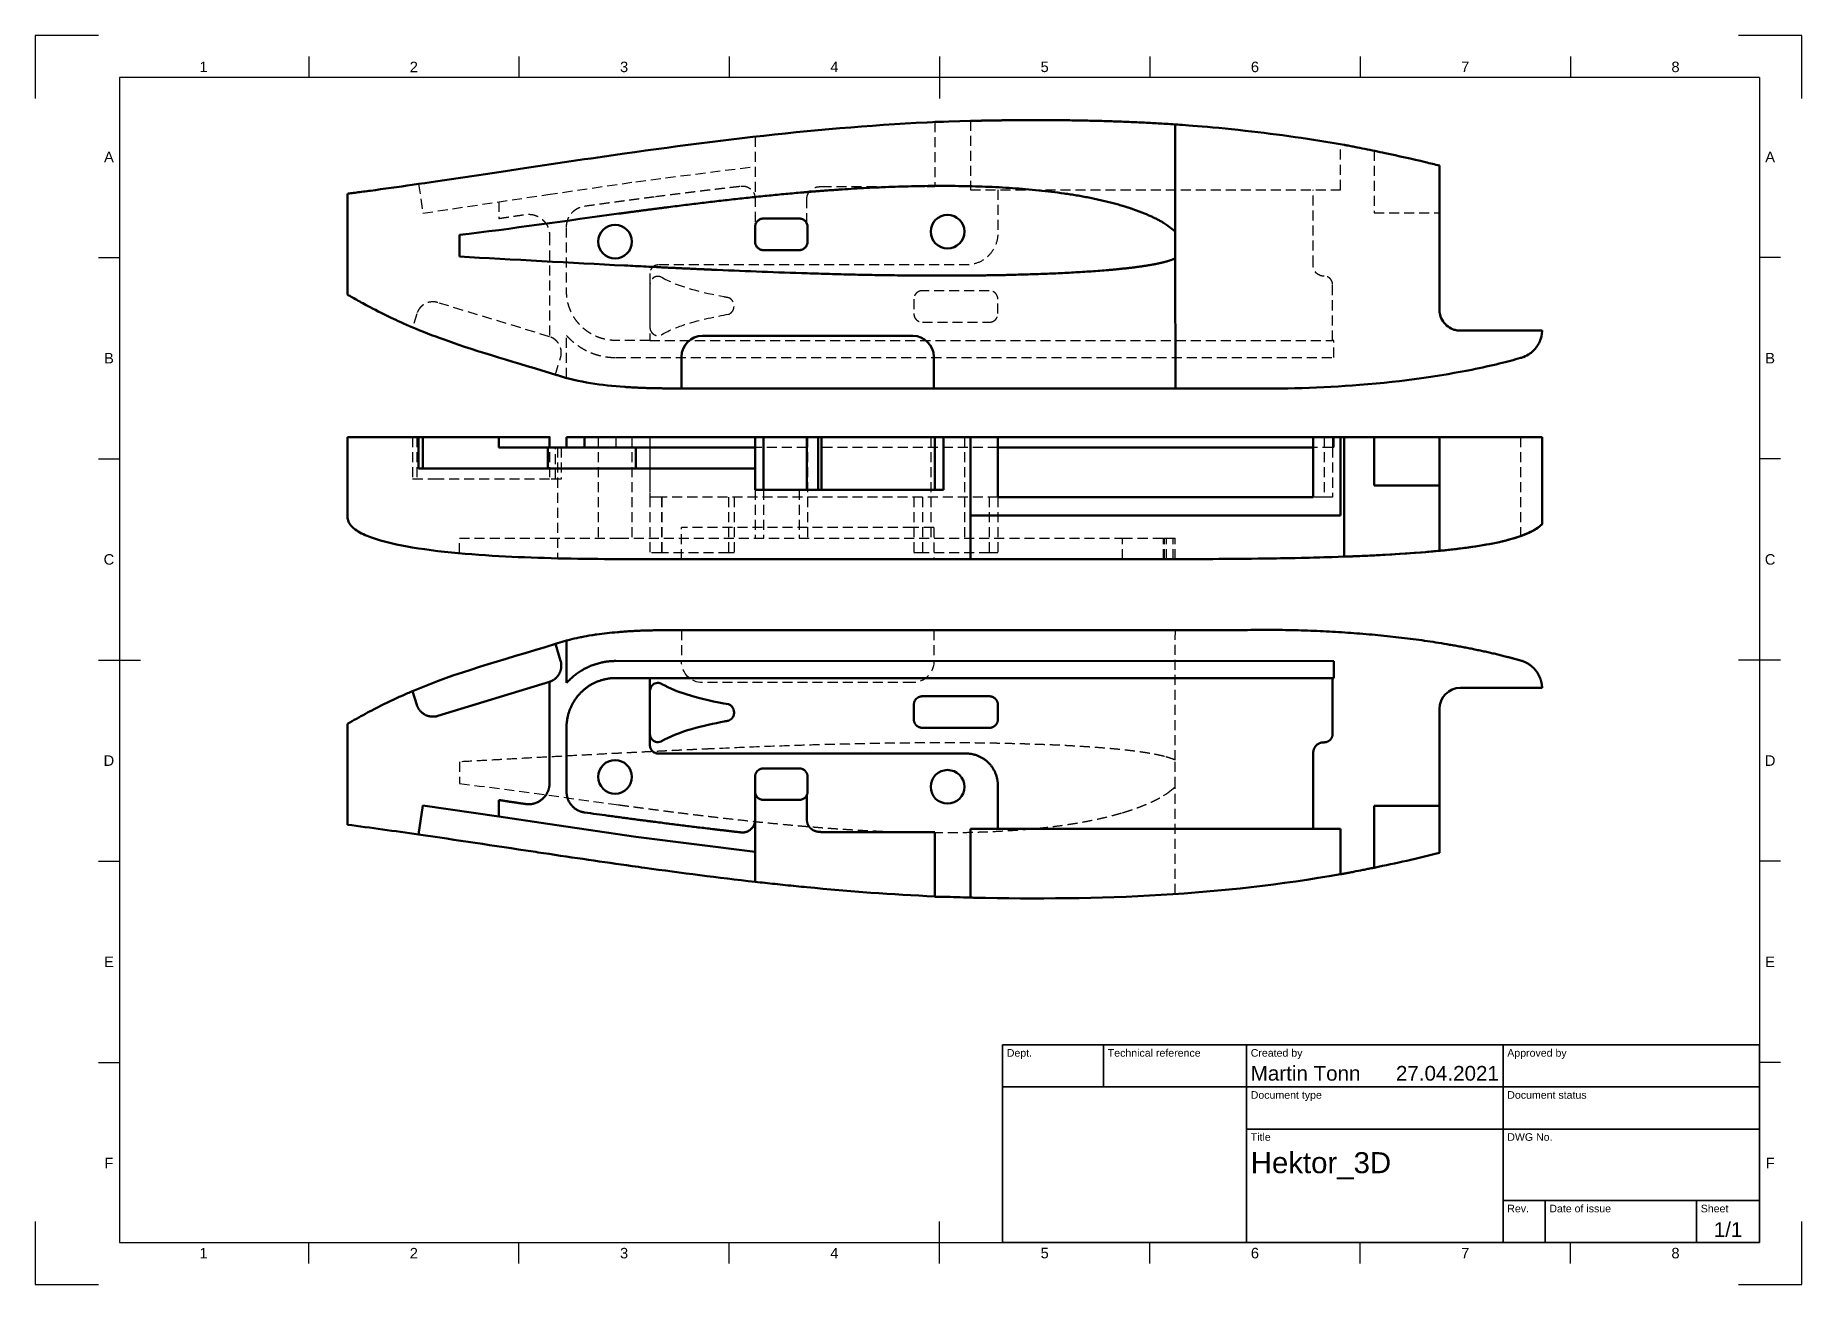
# Model space of a CAD drawing. Header units: millimetres. Extents: x 0 to 420, y 0 to 297.
import ezdxf
from ezdxf.enums import TextEntityAlignment as Align

# ---------------------------------------------------------------- set-up
doc = ezdxf.new("R2010")
doc.units = ezdxf.units.MM
doc.header["$LTSCALE"] = 0.75
doc.linetypes.add('HIDDEN2', pattern=[4.7625, 3.175, -1.5875])
for name, color, linetype, lineweight in [('Border', 7, 'Continuous', 25), ('Sichtbar', 7, 'Continuous', 50), ('TitleBlock', 7, 'Continuous', 35), ('Verdeckt', 7, 'HIDDEN2', 25)]:
    doc.layers.add(name, color=color, linetype=linetype, lineweight=lineweight)
doc.styles.add('FusionTitle', font='arial.ttf')

# ---------------------------------------------------------------- blocks, each defined once
blk = doc.blocks.new('ISO_A3_SHEET')
at = {"layer": 'Border'}
for p, q in [((65, 292), (65, 287)), ((115, 292), (115, 287)), ((165, 292), (165, 287)), ((215, 292), (215, 282)), ((265, 292), (265, 287)), ((315, 292), (315, 287)), ((365, 292), (365, 287)), ((410, 287), (20, 287)), ((20, 287), (20, 10)), ((410, 287), (410, 10)), ((15, 244.16666), (20, 244.16666)), ((415, 244.16666), (410, 244.16666)), ((15, 196.33333), (20, 196.33333)), ((415, 196.33333), (410, 196.33333)), ((15, 148.5), (25, 148.5)), ((415, 148.5), (405, 148.5)), ((15, 100.66667), (20, 100.66667)), ((415, 100.66667), (410, 100.66667)), ((15, 52.83334), (20, 52.83334)), ((415, 52.83334), (410, 52.83334)), ((215, 5), (215, 15)), ((20, 10), (410, 10)), ((65, 5), (65, 10)), ((115, 5), (115, 10)), ((165, 5), (165, 10)), ((265, 5), (265, 10)), ((315, 5), (315, 10)), ((365, 5), (365, 10))]:
    blk.add_line(p, q, dxfattribs=at)
at = {"layer": 'Defpoints'}
for p, q in [((15, 297), (0, 297)), ((0, 297), (0, 282)), ((420, 297), (405, 297)), ((420, 282), (420, 297)), ((0, 15), (0, 0)), ((420, 0), (420, 15)), ((0, 0), (15, 0)), ((405, 0), (420, 0))]:
    blk.add_line(p, q, dxfattribs=at)
at = {"layer": 'Border', "style": 'FusionTitle'}
for s, p in [('1', (40, 289.5)), ('2', (90, 289.5)), ('3', (140, 289.5)), ('4', (190, 289.5)), ('5', (240, 289.5)), ('6', (290, 289.5)), ('7', (340, 289.5)), ('8', (390, 289.5)), ('A', (17.5, 268.08333)), ('A', (412.5, 268.08333)), ('B', (17.5, 220.25)), ('B', (412.5, 220.25)), ('C', (17.5, 172.41667)), ('C', (412.5, 172.41667)), ('D', (17.5, 124.58334)), ('D', (412.5, 124.58334)), ('E', (17.5, 76.75001)), ('E', (412.5, 76.75001)), ('F', (17.5, 28.91668)), ('F', (412.5, 28.91668)), ('1', (40, 7.5)), ('2', (90, 7.5)), ('3', (140, 7.5)), ('4', (190, 7.5)), ('5', (240, 7.5)), ('6', (290, 7.5)), ('7', (340, 7.5)), ('8', (390, 7.5))]:
    blk.add_text(s, height=2.5, dxfattribs=at).set_placement(p, align=Align.MIDDLE)
blk = doc.blocks.new('ISO_TITLEBLOCK')
at = {"layer": 'TitleBlock'}
for p, q in [((0, 47), (-180, 47)), ((-180, 47), (-180, 0)), ((-156, 37), (-156, 47)), ((-122, 0), (-122, 47)), ((-61, 0), (-61, 47)), ((0, 0), (0, 47)), ((-180, 37), (0, 37)), ((-122, 27), (0, 27)), ((-61, 10), (0, 10)), ((-51, 0), (-51, 10)), ((-15, 0), (-15, 10)), ((-180, 0), (0, 0))]:
    blk.add_line(p, q, dxfattribs=at)
at = {"layer": 'TitleBlock', "style": 'FusionTitle'}
for s, p in [('Dept.', (-179, 46)), ('Technical reference', (-155, 46)), ('Created by', (-121, 46)), ('Approved by', (-60, 46)), ('Document type', (-121, 36)), ('Document status', (-60, 36)), ('Title', (-121, 26)), ('DWG No.', (-60, 26)), ('Rev.', (-60, 9)), ('Date of issue', (-50, 9)), ('Sheet', (-14, 9))]:
    blk.add_text(s, height=1.8, dxfattribs=at).set_placement(p, align=Align.TOP_LEFT)
for tag, height, p in [('DEPT', 3.5, (-179, 42)), ('TECHNICAL_REFERENCE', 3.5, (-155, 42)), ('CREATED_BY', 3.5, (-121, 42)), ('APPROVED_BY', 3.5, (-60, 42)), ('DOCUMENT_TYPE', 3.5, (-121, 32)), ('DOCUMENT_STATUS', 3.5, (-60, 32)), ('TITLE_1', 5, (-121, 21.5)), ('TITLE_2', 5, (-121, 14)), ('TITLE_3', 5, (-121, 6.5)), ('DATE_OF_ISSUE', 3.5, (-50, 5))]:
    blk.add_attdef(tag, text='', height=height, dxfattribs=at).set_placement(p, align=Align.TOP_LEFT)
for tag, p in [('CREATED_DATE', (-62, 42)), ('APPROVED_DATE', (-0.99, 42))]:
    blk.add_attdef(tag, text='', height=3.5, dxfattribs=at).set_placement(p, align=Align.TOP_RIGHT)
for tag, height, p in [('DRAWING_NUMBER', 5, (-30.5, 19.75)), ('REV', 3.5, (-56, 4.85)), ('SHEET', 3.5, (-7.5, 4.85))]:
    blk.add_attdef(tag, text='', height=height, dxfattribs=at).set_placement(p, align=Align.TOP_CENTER)

msp = doc.modelspace()

# ---------------------------------------------------------------- linework, layer by layer
at = {"layer": 'Sichtbar', "extrusion": (0, 1, 2.967e-13)}
for p, q in [((215.91, 276.46, -2.01), (213.91, 276.46, -2.01)), ((213.91, 276.38, -2.01), (213.91, 276.46, -2.01)), ((271.06, 275.81, 14.49), (271.06, 250.34, 14.49)), ((74.24, 235.35, 4.5), (74.24, 259.35, 4.5)), ((181.63, 253.45, 9.49), (173.13, 253.45, 9.49)), ((268.26, 252.42, 14.49), (268.93, 251.99, 14.49)), ((171.13, 251.45, 9.49), (171.13, 247.95, 9.49)), ((183.63, 248.06, 9.49), (183.63, 251.45, 9.49)), ((183.63, 247.95, 9.49), (183.63, 248.06, 9.49)), ((268.93, 251.99, 14.49), (270.58, 250.76, 14.49)), ((270.58, 250.76, 14.49), (271.06, 250.34, 14.49)), ((271.06, 250.34, 14.49), (271.06, 243.97, 14.49)), ((173.13, 245.95, 9.49), (181.63, 245.95, 9.49)), ((271.06, 243.97, 14.49), (271.07, 213.06, 14.49)), ((158.64, 225.56, 14.49), (208.64, 225.56, 14.49)), ((153.64, 213.06, 14.49), (153.64, 220.56, 14.49)), ((213.64, 220.56, 14.49), (213.64, 213.06, 14.49)), ((213.64, 213.06, 6.99), (153.64, 213.06, 6.99)), ((213.64, 213.06, 14.49), (271.07, 213.06, 14.49))]:
    msp.add_line(p, q, dxfattribs=at)
at = {"layer": 'Sichtbar'}
for p, q in [((74.24, 201.49, 14.4), (74.24, 182.48, 14.4)), ((91.13, 201.49, 16.72), (92.16, 201.49, 9.78)), ((92.16, 201.49, 9.78), (110.19, 201.49, 12.47)), ((92.16, 201.49, 9.78), (92.16, 193.99, 9.78)), ((110.19, 201.49, 12.47), (110.19, 198.99, 12.47)), ((110.2, 201.49, 8.53), (110.19, 201.49, 12.47)), ((110.19, 198.99, 12.47), (121.83, 198.99, 14.21)), ((110.2, 201.49, 8.53), (110.2, 198.99, 8.53)), ((121.83, 193.99, 14.21), (121.83, 198.99, 14.21)), ((121.83, 198.99, 14.21), (121.83, 193.99, 14.21)), ((121.83, 198.99, 14.21), (121.83, 198.99, 14.21)), ((121.83, 198.99, 14.21), (142.79, 198.99, 17.26)), ((122.26, 201.49, -19.59), (122.26, 198.99, -19.59)), ((122.26, 201.49, -19.59), (122.26, 201.49, 4.5)), ((122.26, 201.49, 4.52), (122.26, 198.99, 4.52)), ((126.31, 201.49, 6.53), (126.31, 198.99, 6.53)), ((130.62, 201.49, 11.48), (130.62, 198.99, 11.48)), ((142.79, 198.99, 17.26), (142.79, 193.99, 17.26)), ((142.79, 198.99, 17.26), (142.79, 193.99, 17.26)), ((142.79, 198.99, 17.26), (142.79, 198.99, 17.26)), ((142.79, 198.99, 17.26), (142.79, 198.99, 17.26)), ((171.13, 198.99, 20.88), (142.79, 198.99, 17.26)), ((142.79, 198.99, 17.26), (142.79, 193.99, 17.26)), ((171.13, 201.49, 6.51), (171.13, 201.49, 3.01)), ((171.13, 201.49, 13.23), (171.13, 198.99, 13.23)), ((171.13, 198.99, 20.88), (171.13, 198.99, 13.25)), ((171.13, 193.99, 20.88), (171.13, 198.99, 20.88)), ((173.13, 201.49, 1.01), (173.13, 188.99, 1.01)), ((173.13, 201.49, 1.01), (181.63, 201.49, 1.01)), ((183.43, 201.49, 13.07), (183.43, 198.99, 13.07)), ((183.43, 198.99, 13.07), (183.43, 188.99, 13.07)), ((186.13, 201.49, 16.05), (186.13, 198.99, 16.05)), ((186.13, 198.99, 16.05), (186.13, 188.99, 16.05)), ((186.94, 201.49, 16.14), (213.91, 201.49, 16.15)), ((186.94, 201.49, 16.14), (186.94, 198.99, 16.14)), ((186.94, 198.99, 16.14), (186.94, 188.99, 16.14)), ((215.91, 201.49, 31.52), (213.91, 201.49, 31.52)), ((213.91, 198.99, 31.52), (213.91, 201.49, 31.52)), ((215.91, 198.99, 31.52), (215.91, 201.49, 31.52)), ((222.35, 198.99, 31.72), (222.35, 201.49, 31.72)), ((222.35, 201.49, 15.35), (228.86, 201.49, 15.35)), ((222.35, 201.49, 15.35), (222.35, 182.89, 15.35)), ((222.35, 201.49, 15.35), (222.35, 201.49, 31.72)), ((303.85, 201.49, -24.52), (228.86, 201.49, -24.53)), ((228.86, 201.49, 4.98), (228.86, 187.24, 4.98)), ((303.85, 201.49, 15.36), (310.35, 201.49, 15.36)), ((303.85, 201.49, 15.36), (303.85, 187.24, 15.36)), ((311.25, 201.49, 26.01), (311.25, 173.07, 26.01)), ((318.36, 201.49, 9.86), (318.35, 201.49, 24.6)), ((318.35, 189.99, 24.6), (318.35, 201.49, 24.6)), ((318.36, 201.49, 9.86), (318.36, 189.99, 9.86)), ((318.36, 201.49, 9.86), (333.86, 201.49, 9.86)), ((333.86, 201.49, 9.86), (333.86, 189.99, 9.86)), ((333.86, 201.49, 9.86), (333.86, 201.49, -13.14)), ((358.28, 201.49, -18.14), (338.86, 201.49, -18.14)), ((358.28, 201.49, -18.14), (358.28, 180.77, -18.14)), ((171.13, 193.99, 27.96), (171.13, 193.99, 20.88)), ((333.86, 189.99, 9.86), (333.85, 189.99, 21.09)), ((333.85, 189.49, 21.09), (333.85, 189.99, 21.09)), ((215.91, 188.99, 31.52), (213.91, 188.99, 31.52)), ((303.85, 187.24, 15.36), (228.86, 187.24, 15.35)), ((222.4, 182.89, 31.72), (222.4, 172.49, 31.72)), ((271.06, 172.49, -0.98), (271.07, 172.49, -31.89)), ((271.06, 172.49, 30.87), (271.06, 172.49, 5.39)), ((271.06, 172.49, 5.39), (271.06, 172.49, -0.98)), ((286.01, 172.55, -31.89), (286, 172.55, 29.57))]:
    msp.add_line(p, q, dxfattribs=at)
at = {"layer": 'Sichtbar', "extrusion": (-1e-16, -1, 2.967e-13)}
for p, q in [((287.49, 155.62, 14.51), (153.64, 155.62, 14.51)), ((124.89, 148.31, 12.01), (123.66, 152.33, 12.01)), ((126.31, 143.05, 14.51), (126.31, 153.12, 14.51)), ((308.73, 148.25, 14.51), (138.04, 148.27, 14.51)), ((308.73, 144.2, 14.51), (308.73, 148.25, 14.51)), ((122.24, 143.31, 14.51), (95.7, 135.21, 14.51)), ((122.26, 143.32, 14.51), (122.26, 119.21, 14.51)), ((146.13, 128.27, 14.51), (146.14, 144.22, 14.51)), ((308.46, 144.2, 14.51), (308.46, 130.92, 14.51)), ((90.7, 137.87, 14.51), (89.71, 141.11, 14.51)), ((226.84, 139.87, 0.26), (210.94, 139.88, 0.26)), ((358.28, 141.87, 14.51), (338.86, 141.87, 14.51)), ((358.28, 141.98, 14.51), (358.28, 141.87, 14.51)), ((208.89, 137.83, 0.26), (208.89, 134.43, 0.26)), ((228.89, 134.42, 0.26), (228.89, 137.82, 0.26)), ((333.86, 113.87, 14.51), (333.86, 136.87, 14.51)), ((74.24, 133.33, 14.51), (74.24, 109.33, 14.51)), ((210.93, 132.38, 0.26), (226.83, 132.37, 0.26)), ((303.86, 126.42, 14.51), (303.85, 108.38, 14.51)), ((306.46, 128.92, 14.51), (306.36, 128.92, 14.51)), ((173.13, 122.73, 14.51), (181.63, 122.73, 14.51)), ((171.13, 117.23, 14.51), (171.13, 120.73, 14.51)), ((183.63, 120.73, 14.51), (183.63, 117.23, 14.51)), ((91.13, 107.01, 14.51), (92.16, 113.95, 14.51)), ((92.16, 113.95, 14.51), (110.19, 111.26, 14.51)), ((110.2, 115.2, 14.51), (110.19, 111.26, 14.51)), ((173.13, 115.23, 2.01), (181.63, 115.23, 2.01)), ((183.43, 110.66, 14.51), (183.44, 116.37, 14.51)), ((318.36, 113.87, 14.51), (318.35, 99.13, 14.51)), ((318.36, 113.87, 14.51), (333.86, 113.87, 14.51)), ((333.86, 113.87, 3.01), (333.85, 102.64, 3.01)), ((110.19, 111.26, 12.01), (121.83, 109.53, 12.01)), ((121.83, 109.53, 12.01), (121.83, 109.53, 12.01)), ((121.83, 109.53, 12.01), (142.79, 106.47, 12.01)), ((171.13, 102.86, 12.01), (171.13, 110.48, 12.01)), ((142.79, 106.47, 12.01), (142.79, 106.47, 12.01)), ((142.79, 106.47, 12.01), (142.79, 106.47, 12.01)), ((171.13, 102.86, 12.01), (142.79, 106.47, 12.01)), ((186.94, 107.59, 2.01), (186.94, 107.59, 2.01)), ((186.94, 107.59, 14.51), (213.91, 107.59, 14.51)), ((213.91, 92.22, 14.51), (213.91, 107.59, 14.51)), ((222.35, 108.38, 14.51), (228.86, 108.38, 14.51)), ((222.35, 108.38, 14.51), (222.35, 92.01, 14.51)), ((303.85, 108.38, 0.26), (228.86, 108.38, 0.26)), ((303.85, 108.38, 14.51), (310.35, 108.38, 14.51)), ((310.35, 108.38, 14.51), (310.35, 97.57, 14.51)), ((171.13, 95.77, 7.01), (171.13, 102.86, 7.01)), ((215.91, 92.22, 14.51), (213.91, 92.22, 14.51))]:
    msp.add_line(p, q, dxfattribs=at)
at = {"layer": 'Sichtbar'}
for centre in [(216.91, 250.33, 9.49), (137.85, 247.96, 9.49)]:
    msp.add_circle(centre, 4, dxfattribs=at)
at = {"layer": 'Sichtbar', "extrusion": (0, -2.967e-13, -1)}
for centre in [(-137.85, 120.71, -14.51), (-216.91, 118.35, -14.51)]:
    msp.add_circle(centre, 4, dxfattribs=at)
at = {"layer": 'Sichtbar'}
for centre, start, end in [((158.64, 220.56, 14.49), 90, 180), ((208.64, 220.56, 14.49), 0, 90), ((338.86, 136.87, 14.51), 89.9937, 179.9937)]:
    msp.add_arc(centre, 5, start, end, dxfattribs=at)
at = {"layer": 'Sichtbar', "extrusion": (0, 1, 0)}
msp.add_arc((-338.86, -13.14, 201.49), 5, 269.9937, 359.9937, dxfattribs=at)
at = {"layer": 'Sichtbar'}
for points in [[(222.4, 276.66, 14.49), (194.83, 275.99, 14.49), (166.85, 272.69, 14.49), (140.07, 268.9, 14.49)], [(138.73, 254.61, 14.49), (126.85, 253.01, 14.47), (112.85, 250.99, 14.18), (100.89, 249.54, 13.1)], [(100.89, 249.54, 13.1), (100.89, 247.83, 13.1), (100.89, 246.11, 13.1), (100.89, 244.39, 13.1)], [(100.89, 244.39, 13.1), (113.19, 243.72, 14.21), (127.7, 242.91, 14.49), (140.07, 242.28, 14.49)], [(353.86, 220.53, 8.76), (353.64, 220.44, 8.85), (353.41, 220.37, 8.93), (353.18, 220.3, 9.02)], [(140.08, 213.42, 14.49), (134.77, 213.79, 14.49), (129.25, 214.55, 14.44), (124.16, 216.19, 14.32)], [(153.64, 213.06, 6.99), (153.64, 213.06, 6.99), (153.64, 213.06, 6.99), (153.64, 213.06, 6.99)], [(91.13, 193.99, 16.72), (91.13, 196.49, 16.72), (91.13, 198.99, 16.72), (91.13, 201.49, 16.72)], [(213.91, 188.99, 31.52), (213.91, 192.32, 31.52), (213.91, 195.65, 31.52), (213.91, 198.99, 31.52)], [(215.91, 198.99, 31.52), (215.91, 195.65, 31.52), (215.91, 192.32, 31.52), (215.91, 188.99, 31.52)], [(222.35, 182.89, 31.72), (222.35, 188.25, 31.72), (222.35, 193.62, 31.72), (222.35, 198.99, 31.72)], [(310.35, 201.49, 26.16), (310.35, 195.29, 26.16), (310.35, 189.09, 26.16), (310.35, 182.89, 26.16)], [(353.86, 178.22, -24.42), (353.64, 178.13, -24.5), (353.41, 178.05, -24.58), (353.18, 177.97, -24.64)], [(89.71, 141.11, 4.51), (100.22, 145.55, 4.51), (110.29, 148.24, 4.51), (123.66, 152.33, 4.51)], [(124.16, 152.49, 12.01), (124.88, 152.72, 12.01), (125.59, 152.93, 12.01), (126.31, 153.12, 12.01)], [(308.46, 144.2, 14.51), (308.55, 144.2, 14.51), (308.64, 144.2, 14.51), (308.73, 144.2, 14.51)], [(74.24, 109.33, 14.51), (79.73, 108.62, 14.51), (85.37, 107.84, 14.51), (91.13, 107.01, 14.51)], [(118.4, 102.95, 7.01), (109.04, 104.36, 7.01), (100.06, 105.72, 7.01), (91.13, 107.01, 7.01)], [(120.8, 102.59, 7.01), (120, 102.71, 7.01), (119.2, 102.83, 7.01), (118.4, 102.95, 7.01)], [(144.89, 99.1, 7.01), (143.89, 99.24, 7.01), (142.9, 99.38, 7.01), (141.9, 99.52, 7.01)], [(310.35, 97.57, 14.51), (310.65, 97.62, 14.51), (310.95, 97.67, 14.51), (311.25, 97.72, 14.51)], [(175.89, 95.25, 2.01), (174.3, 95.42, 2.01), (172.71, 95.59, 2.01), (171.13, 95.77, 2.01)], [(180.89, 94.73, 2.01), (179.22, 94.9, 2.01), (177.55, 95.07, 2.01), (175.89, 95.25, 2.01)], [(183.43, 94.48, 2.01), (182.58, 94.56, 2.01), (181.73, 94.65, 2.01), (180.89, 94.73, 2.01)], [(222.4, 92.01, -4.09), (222.39, 92.01, -4.09), (222.37, 92.01, -4.09), (222.35, 92.01, -4.09)]]:
    msp.add_open_spline(points, degree=3, dxfattribs=at)
for points, knots in [([(271.06, 275.81, 14.49), (270.3, 275.86, 14.49), (268.33, 275.99, 14.49), (265.14, 276.18, 14.49), (261.48, 276.36, 14.49), (257.79, 276.51, 14.49), (254.06, 276.63, 14.49), (250.92, 276.71, 14.49), (248.39, 276.76, 14.49), (246.48, 276.79, 14.49), (244.55, 276.82, 14.49), (242.61, 276.84, 14.49), (240.66, 276.85, 14.49), (238.69, 276.85, 14.49), (236.71, 276.85, 14.49), (235.05, 276.84, 14.49), (233.71, 276.84, 14.49), (232.7, 276.83, 14.49), (231.69, 276.82, 14.49), (230.68, 276.81, 14.49), (229.66, 276.79, 14.49), (228.8, 276.78, 14.49), (228.12, 276.77, 14.49), (227.61, 276.76, 14.49), (227.09, 276.76, 14.49), (226.57, 276.75, 14.49), (226.06, 276.74, 14.49), (225.54, 276.73, 14.49), (225.11, 276.72, 14.49), (224.76, 276.71, 14.49), (224.5, 276.71, 14.49), (224.24, 276.7, 14.49), (223.98, 276.7, 14.49), (223.76, 276.69, 14.49), (223.58, 276.69, 14.49), (223.45, 276.69, 14.49), (223.32, 276.68, 14.49), (223.19, 276.68, 14.49), (223.06, 276.68, 14.49), (222.95, 276.68, 14.49), (222.86, 276.68, 14.49), (222.8, 276.67, 14.49), (222.73, 276.67, 14.49), (222.67, 276.67, 14.49), (222.61, 276.67, 14.49), (222.57, 276.67, 14.49), (222.54, 276.67, 14.49), (222.51, 276.67, 14.49), (222.49, 276.67, 14.49), (222.47, 276.67, 14.49), (222.45, 276.67, 14.49), (222.44, 276.67, 14.49), (222.43, 276.67, 14.49), (222.42, 276.67, 14.49), (222.42, 276.66, 14.49), (222.41, 276.66, 14.49), (222.41, 276.66, 14.49), (222.41, 276.66, 14.49), (222.41, 276.66, 14.49), (222.4, 276.66, 14.49), (222.4, 276.66, 14.49)], [-9.735873, -9.735873, -9.735873, -9.735873, -9.278111, -8.551612, -7.819283, -7.080319, -6.333918, -5.579284, -5.19863, -4.81562, -4.430155, -4.042137, -3.651467, -3.258047, -2.86178, -2.462567, -2.261826, -2.060312, -1.858013, -1.654917, -1.451011, -1.246284, -1.143609, -1.040724, -0.937628, -0.834318, -0.730795, -0.627055, -0.523098, -0.471038, -0.418922, -0.366752, -0.314526, -0.262245, -0.236083, -0.209908, -0.183718, -0.157515, -0.131297, -0.105066, -0.091945, -0.07882, -0.065692, -0.052561, -0.039426, -0.032857, -0.026287, -0.019716, -0.016431, -0.013145, -0.009859, -0.006572, -0.004929, -0.003286, -0.002464, -0.001643, -0.000821, -0.00041, -0.000205, 0, 0, 0, 0]), ([(271.06, 275.81, 14.49), (271.06, 275.81, 14.49), (271.07, 275.81, 14.49), (271.86, 275.76, 14.49), (278.69, 275.33, 14.51), (295.64, 273.44, 14.33), (303.45, 272.32, 14.19), (311.25, 270.95, 13.91)], [0, 0, 0, 0, 0.0002878, 0.0002878, 0.2613842, 0.2613842, 0.4912864, 0.4912864, 0.4912864, 0.4912864]), ([(74.24, 259.35, 4.5), (74.24, 259.35, 4.86), (74.31, 259.35, 5.21), (74.59, 259.39, 5.9), (74.81, 259.42, 6.23), (75.44, 259.5, 6.97), (75.92, 259.56, 7.36), (77.4, 259.76, 8.36), (78.6, 259.92, 8.89), (82.7, 260.47, 10.42), (86.46, 261, 11.2), (97.4, 262.56, 13.01), (106.93, 264, 13.66), (123.05, 266.42, 14.37), (131.7, 267.71, 14.49), (140.07, 268.9, 14.49)], [0, 0, 0, 0, 0.216363, 0.216363, 0.44986, 0.44986, 0.806166, 0.806166, 1.526382, 1.526382, 3.46699, 3.46699, 8.309214, 8.309214, 13.420695, 13.420695, 13.420695, 13.420695]), ([(333.85, 266.03, 12.53), (332.79, 266.3, 12.63), (331.68, 266.58, 12.73), (327.36, 267.62, 13.09), (324.15, 268.33, 13.3), (319.35, 269.35, 13.56), (317.74, 269.68, 13.64), (315.31, 270.16, 13.75), (314.5, 270.32, 13.79), (313.29, 270.56, 13.83), (312.88, 270.64, 13.85), (312.27, 270.76, 13.87), (312.07, 270.8, 13.88), (311.76, 270.85, 13.89), (311.66, 270.87, 13.9), (311.51, 270.9, 13.9), (311.46, 270.91, 13.9), (311.38, 270.93, 13.91), (311.36, 270.93, 13.91), (311.32, 270.94, 13.91), (311.31, 270.94, 13.91), (311.29, 270.95, 13.91), (311.28, 270.95, 13.91), (311.26, 270.95, 13.91), (311.26, 270.95, 13.91), (311.25, 270.95, 13.91)], [7.87655, 7.87655, 7.87655, 7.87655, 8.049462, 8.049462, 8.519887, 8.519887, 8.757554, 8.757554, 8.876813, 8.876813, 8.936541, 8.936541, 8.96642, 8.96642, 8.981363, 8.981363, 8.988835, 8.988835, 8.992565, 8.992565, 8.994334, 8.994334, 8.995114, 8.995114, 8.996667, 8.996667, 8.996667, 8.996667]), ([(333.85, 266.03, 12.53), (333.85, 263.09, 12.53), (333.85, 260.14, 12.53), (333.86, 248.73, 12.53), (333.86, 240.27, 12.53), (333.86, 231.8, 12.53)], [-10.62593, -10.62593, -10.62593, -10.62593, -8.858738, -8.858738, -3.780269, -3.780269, -3.780269, -3.780269]), ([(140.07, 254.79, 14.49), (140.12, 254.8, 14.49), (140.25, 254.81, 14.49), (140.46, 254.84, 14.49), (140.79, 254.89, 14.49), (141.2, 254.94, 14.49), (141.7, 255.01, 14.49), (142.19, 255.07, 14.49), (142.69, 255.14, 14.49), (143.18, 255.2, 14.49), (143.84, 255.29, 14.49), (144.67, 255.4, 14.49), (145.66, 255.53, 14.49), (146.65, 255.66, 14.49), (147.64, 255.79, 14.49), (148.63, 255.92, 14.49), (149.62, 256.04, 14.49), (150.94, 256.21, 14.49), (152.6, 256.42, 14.49), (154.58, 256.67, 14.49), (156.57, 256.91, 14.49), (158.55, 257.16, 14.49), (160.54, 257.39, 14.49), (163.19, 257.7, 14.49), (166.51, 258.08, 14.49), (169.82, 258.44, 14.49), (172.47, 258.71, 14.49), (175.13, 258.98, 14.49), (177.78, 259.24, 14.49), (180.43, 259.48, 14.49), (182.09, 259.62, 14.49), (183.42, 259.74, 14.49), (184.41, 259.82, 14.49), (185.24, 259.89, 14.49), (185.9, 259.94, 14.49), (186.45, 259.98, 14.49), (187.06, 260.03, 14.49), (187.95, 260.1, 14.49), (189.08, 260.18, 14.49), (190.45, 260.28, 14.49), (192.32, 260.41, 14.49), (194.72, 260.56, 14.49), (197.64, 260.72, 14.49), (200.63, 260.86, 14.49), (203.69, 260.99, 14.49), (206.79, 261.08, 14.49), (209.93, 261.16, 14.49), (213.1, 261.2, 14.49), (216.3, 261.21, 14.49), (219.51, 261.18, 14.49), (222.72, 261.12, 14.49), (225.94, 261.02, 14.49), (229.14, 260.88, 14.49), (232.32, 260.69, 14.49), (235.47, 260.45, 14.49), (238.58, 260.16, 14.49), (241.64, 259.82, 14.49), (244.16, 259.49, 14.49), (246.14, 259.19, 14.49), (247.6, 258.95, 14.49), (249.04, 258.7, 14.49), (250.47, 258.43, 14.49), (251.87, 258.15, 14.49), (253.25, 257.85, 14.49), (254.61, 257.53, 14.49), (255.95, 257.2, 14.49), (257.25, 256.85, 14.49), (258.12, 256.6, 14.49), (258.54, 256.47, 14.49)], [0.270529, 0.270529, 0.270529, 0.270529, 0.299223, 0.349106, 0.398993, 0.498776, 0.598573, 0.698383, 0.798206, 0.898041, 0.997888, 1.197617, 1.397391, 1.597206, 1.79706, 1.996951, 2.196875, 2.39683, 2.796822, 3.196907, 3.597065, 3.997275, 4.397517, 4.797772, 5.598241, 6.398534, 6.798569, 7.198506, 7.998018, 8.397562, 8.796942, 8.996567, 9.196145, 9.395675, 9.495421, 9.595155, 9.727357, 9.860804, 10.131319, 10.406476, 10.686052, 11.257576, 11.844117, 12.443907, 13.055189, 13.676212, 14.305235, 14.94053, 15.58038, 16.223083, 16.866954, 17.510326, 18.151555, 18.789024, 19.421142, 20.046357, 20.663158, 21.270081, 21.569403, 21.865734, 22.15891, 22.448773, 22.735169, 23.017951, 23.29698, 23.572124, 23.843259, 24.110272, 24.110272, 24.110272, 24.110272]), ([(258.54, 256.47, 14.49), (258.54, 256.47, 14.49), (258.54, 256.47, 14.49), (258.55, 256.47, 14.49), (258.55, 256.47, 14.49), (258.55, 256.47, 14.49), (258.55, 256.47, 14.49), (258.56, 256.47, 14.49), (258.56, 256.47, 14.49), (258.57, 256.46, 14.49), (258.58, 256.46, 14.49), (258.59, 256.46, 14.49), (258.6, 256.45, 14.49), (258.62, 256.45, 14.49), (258.64, 256.44, 14.49), (258.66, 256.44, 14.49), (258.7, 256.43, 14.49), (258.74, 256.41, 14.49), (258.79, 256.4, 14.49), (258.83, 256.38, 14.49), (258.88, 256.37, 14.49), (258.95, 256.35, 14.49), (259.03, 256.32, 14.49), (259.13, 256.29, 14.49), (259.23, 256.26, 14.49), (259.33, 256.23, 14.49), (259.43, 256.2, 14.49), (259.56, 256.16, 14.49), (259.73, 256.1, 14.49), (259.94, 256.04, 14.49), (260.14, 255.97, 14.49), (260.35, 255.9, 14.49), (260.63, 255.81, 14.49), (260.98, 255.69, 14.49), (261.4, 255.54, 14.49), (261.83, 255.39, 14.49), (262.25, 255.23, 14.49), (262.68, 255.07, 14.49), (263.11, 254.9, 14.49), (263.68, 254.67, 14.49), (264.39, 254.38, 14.49), (265.08, 254.08, 14.49), (265.63, 253.82, 14.49), (266.03, 253.63, 14.49), (266.43, 253.44, 14.49), (266.81, 253.24, 14.49), (267.19, 253.04, 14.49), (267.56, 252.84, 14.49), (267.92, 252.63, 14.49), (268.15, 252.49, 14.49), (268.26, 252.42, 14.49)], [0, 0, 0, 0, 0.000156, 0.000313, 0.000626, 0.001253, 0.001879, 0.002506, 0.003759, 0.005013, 0.007523, 0.010035, 0.012549, 0.015064, 0.020102, 0.025147, 0.0302, 0.040328, 0.050488, 0.060678, 0.070897, 0.081146, 0.101731, 0.122431, 0.143241, 0.16416, 0.185185, 0.206312, 0.248865, 0.291796, 0.335084, 0.378706, 0.422641, 0.511359, 0.601065, 0.691581, 0.782735, 0.874353, 0.966262, 1.05829, 1.242019, 1.424189, 1.514275, 1.603476, 1.69163, 1.778581, 1.864172, 1.948252, 2.030673, 2.111294, 2.111294, 2.111294, 2.111294]), ([(138.73, 254.61, 14.49), (138.73, 254.61, 14.49), (138.73, 254.61, 14.49), (138.74, 254.61, 14.49), (138.74, 254.61, 14.49), (138.75, 254.61, 14.49), (138.75, 254.61, 14.49), (138.76, 254.61, 14.49), (138.78, 254.61, 14.49), (138.8, 254.62, 14.49), (138.82, 254.62, 14.49), (138.85, 254.63, 14.49), (138.89, 254.63, 14.49), (138.93, 254.63, 14.49), (138.98, 254.64, 14.49), (139.04, 254.65, 14.49), (139.12, 254.66, 14.49), (139.23, 254.67, 14.49), (139.35, 254.69, 14.49), (139.47, 254.71, 14.49), (139.6, 254.72, 14.49), (139.76, 254.75, 14.49), (139.92, 254.77, 14.49), (140.04, 254.78, 14.49), (140.07, 254.79, 14.49)], [0, 0, 0, 0, 0.0003891, 0.0007786, 0.0015577, 0.0031158, 0.0046739, 0.006232, 0.0093483, 0.0124645, 0.0186971, 0.0249297, 0.0311624, 0.0373952, 0.0498609, 0.0623268, 0.074793, 0.099726, 0.1246599, 0.1495947, 0.1745305, 0.1994671, 0.2493432, 0.2705294, 0.2705294, 0.2705294, 0.2705294]), ([(173.13, 253.45, 9.49), (172.99, 253.45, 9.49), (172.86, 253.44, 9.49), (172.59, 253.38, 9.49), (172.46, 253.34, 9.49), (172.1, 253.18, 9.49), (171.88, 253.03, 9.49), (171.51, 252.65, 9.49), (171.37, 252.43, 9.49), (171.16, 251.91, 9.49), (171.13, 251.65, 9.49), (171.13, 251.45, 9.49)], [-0.4168823, -0.4168823, -0.4168823, -0.4168823, -0.3653815, -0.3653815, -0.3138554, -0.3138554, -0.2142864, -0.2142864, -0.1164629, -0.1164629, 0, 0, 0, 0]), ([(183.63, 251.45, 9.49), (183.63, 251.71, 9.49), (183.58, 251.97, 9.49), (183.38, 252.46, 9.49), (183.23, 252.68, 9.49), (182.86, 253.05, 9.49), (182.64, 253.19, 9.49), (182.16, 253.4, 9.49), (181.9, 253.45, 9.49), (181.63, 253.45, 9.49), (181.63, 253.45, 9.49), (181.63, 253.45, 9.49), (181.63, 253.45, 9.49), (181.63, 253.45, 9.49), (181.63, 253.45, 9.49), (181.63, 253.45, 9.49), (181.63, 253.45, 9.49), (181.63, 253.45, 9.49)], [-0.5099413, -0.5099413, -0.5099413, -0.5099413, -0.382187, -0.382187, -0.2543902, -0.2543902, -0.1286763, -0.1286763, -0.0002167, -0.0002167, -0.0000232, -0.0000232, -0.0000168, -0.0000168, -0.0000058, -0.0000058, 0, 0, 0, 0]), ([(171.13, 247.95, 9.49), (171.13, 247.69, 9.49), (171.18, 247.43, 9.49), (171.38, 246.94, 9.49), (171.53, 246.72, 9.49), (171.9, 246.35, 9.49), (172.12, 246.21, 9.49), (172.6, 246, 9.49), (172.86, 245.95, 9.49), (173.13, 245.95, 9.49), (173.13, 245.95, 9.49), (173.13, 245.95, 9.49), (173.13, 245.95, 9.49), (173.13, 245.95, 9.49), (173.13, 245.95, 9.49), (173.13, 245.95, 9.49), (173.13, 245.95, 9.49), (173.13, 245.95, 9.49)], [-0.6354523, -0.6354523, -0.6354523, -0.6354523, -0.4762646, -0.4762646, -0.3170208, -0.3170208, -0.1603722, -0.1603722, -0.0002995, -0.0002995, -0.0000585, -0.0000585, -0.0000186, -0.0000186, -0.0000057, -0.0000057, 0, 0, 0, 0]), ([(181.63, 245.95, 9.49), (181.89, 245.95, 9.49), (182.15, 246, 9.49), (182.64, 246.2, 9.49), (182.86, 246.35, 9.49), (183.23, 246.72, 9.49), (183.37, 246.94, 9.49), (183.58, 247.42, 9.49), (183.63, 247.68, 9.49), (183.63, 247.95, 9.49), (183.63, 247.95, 9.49), (183.63, 247.95, 9.49), (183.63, 247.95, 9.49), (183.63, 247.95, 9.49), (183.63, 247.95, 9.49), (183.63, 247.95, 9.49), (183.63, 247.95, 9.49), (183.63, 247.95, 9.49)], [-0.5986098, -0.5986098, -0.5986098, -0.5986098, -0.4486872, -0.4486872, -0.29868, -0.29868, -0.1511159, -0.1511159, -0.0002995, -0.0002995, -0.0000586, -0.0000586, -0.0000186, -0.0000186, -0.0000057, -0.0000057, 0, 0, 0, 0]), ([(271.06, 243.97, 14.49), (271.06, 243.97, 14.49), (271.05, 243.96, 14.49), (271.04, 243.96, 14.49), (271.02, 243.95, 14.49), (270.99, 243.94, 14.49), (270.96, 243.93, 14.49), (270.92, 243.91, 14.49), (270.86, 243.89, 14.49), (270.78, 243.86, 14.49), (270.68, 243.82, 14.49), (270.56, 243.78, 14.49), (270.45, 243.74, 14.49), (270.31, 243.68, 14.49), (270.15, 243.62, 14.49), (269.95, 243.55, 14.49), (269.77, 243.49, 14.49), (269.58, 243.43, 14.49), (269.38, 243.37, 14.49), (269.18, 243.3, 14.49), (268.96, 243.24, 14.49), (268.71, 243.18, 14.49), (268.55, 243.13, 14.49), (268.46, 243.11, 14.49)], [0, 0, 0, 0, 0.0018546, 0.0037027, 0.0073799, 0.0146585, 0.0218378, 0.02892, 0.0428014, 0.0563195, 0.0823339, 0.1070985, 0.1307487, 0.15342, 0.1963678, 0.2370277, 0.276488, 0.3158393, 0.356175, 0.3985892, 0.4441765, 0.4940303, 0.5492424, 0.5492424, 0.5492424, 0.5492424]), ([(268.46, 243.11, 14.49), (268.46, 243.11, 14.49), (268.46, 243.11, 14.49), (268.46, 243.11, 14.49), (268.46, 243.11, 14.49), (268.46, 243.11, 14.49), (268.45, 243.11, 14.49), (268.45, 243.11, 14.49), (268.45, 243.11, 14.49), (268.45, 243.11, 14.49), (268.45, 243.11, 14.49), (268.45, 243.1, 14.49), (268.44, 243.1, 14.49), (268.44, 243.1, 14.49), (268.44, 243.1, 14.49), (268.43, 243.1, 14.49), (268.43, 243.1, 14.49), (268.42, 243.1, 14.49), (268.41, 243.1, 14.49), (268.4, 243.09, 14.49), (268.39, 243.09, 14.49), (268.38, 243.09, 14.49), (268.36, 243.08, 14.49), (268.34, 243.08, 14.49), (268.33, 243.07, 14.49), (268.31, 243.07, 14.49), (268.29, 243.06, 14.49), (268.26, 243.06, 14.49), (268.23, 243.05, 14.49), (268.19, 243.04, 14.49), (268.15, 243.03, 14.49), (268.12, 243.02, 14.49), (268.06, 243.01, 14.49), (268, 242.99, 14.49), (267.92, 242.97, 14.49), (267.84, 242.95, 14.49), (267.76, 242.94, 14.49), (267.68, 242.92, 14.49), (267.6, 242.9, 14.49), (267.49, 242.87, 14.49), (267.36, 242.84, 14.49), (267.19, 242.81, 14.49), (267.02, 242.77, 14.49), (266.85, 242.73, 14.49), (266.68, 242.7, 14.49), (266.45, 242.65, 14.49), (266.15, 242.59, 14.49), (265.79, 242.52, 14.49), (265.42, 242.46, 14.49), (265.04, 242.39, 14.49), (264.65, 242.33, 14.49), (264.26, 242.26, 14.49), (263.86, 242.2, 14.49), (263.31, 242.12, 14.49), (262.61, 242.01, 14.49), (261.75, 241.9, 14.49), (260.87, 241.79, 14.49), (259.96, 241.68, 14.49), (259.04, 241.58, 14.49), (258.09, 241.48, 14.49), (257.13, 241.38, 14.49), (256.15, 241.29, 14.49), (254.82, 241.17, 14.49), (253.13, 241.04, 14.49), (251.07, 240.89, 14.49), (248.99, 240.75, 14.49), (246.89, 240.63, 14.49), (244.78, 240.52, 14.49), (242.69, 240.42, 14.49), (240.62, 240.33, 14.49), (238.59, 240.25, 14.49), (236.6, 240.19, 14.49), (234.67, 240.13, 14.49), (232.81, 240.08, 14.49), (231.04, 240.03, 14.49), (229.36, 240, 14.49), (228.03, 239.97, 14.49), (227.02, 239.96, 14.49), (226.31, 239.95, 14.49), (225.74, 239.94, 14.49), (225.3, 239.93, 14.49), (224.87, 239.93, 14.49), (224.32, 239.92, 14.49), (223.44, 239.91, 14.49), (222.34, 239.9, 14.49), (221.01, 239.89, 14.49), (219.24, 239.88, 14.49), (217.02, 239.87, 14.49), (214.36, 239.87, 14.49), (211.69, 239.88, 14.49), (208.12, 239.9, 14.49), (203.65, 239.95, 14.49), (198.28, 240.04, 14.49), (192.91, 240.16, 14.49), (187.53, 240.3, 14.49), (180.38, 240.52, 14.49), (171.48, 240.84, 14.49), (164.37, 241.14, 14.49), (160.83, 241.29, 14.49)], [0, 0, 0, 0, 0.00003, 0.00006, 0.00012, 0.00024, 0.000361, 0.000481, 0.000721, 0.000962, 0.001443, 0.001925, 0.002406, 0.002888, 0.003851, 0.004815, 0.00578, 0.00771, 0.009642, 0.011575, 0.01351, 0.015447, 0.019326, 0.023212, 0.027105, 0.031004, 0.034911, 0.038824, 0.04667, 0.054544, 0.062444, 0.070372, 0.078326, 0.094316, 0.110412, 0.126615, 0.142924, 0.159339, 0.175858, 0.192483, 0.226043, 0.260015, 0.294396, 0.329182, 0.364368, 0.399951, 0.472288, 0.546161, 0.621535, 0.698378, 0.776653, 0.856327, 0.937365, 1.019729, 1.188299, 1.36175, 1.539792, 1.722132, 1.908474, 2.098524, 2.291983, 2.488553, 2.687932, 3.093918, 3.507524, 3.926327, 4.347893, 4.769782, 5.189552, 5.604755, 6.01294, 6.411654, 6.798442, 7.170846, 7.526408, 7.862668, 8.177165, 8.325483, 8.467437, 8.602719, 8.667762, 8.731021, 8.863162, 8.995399, 9.260149, 9.525257, 9.790706, 10.322565, 10.855602, 11.38969, 11.924703, 12.996991, 14.07144, 15.147017, 16.222679, 17.297379, 19.439665, 21.565389, 21.565389, 21.565389, 21.565389]), ([(124.16, 216.19, 14.32), (124.16, 216.19, 14.32), (124.12, 216.2, 14.31), (114.41, 219.18, 14.08), (105.49, 221.68, 13.63), (91.35, 226.75, 12.11), (87.35, 228.55, 11.38), (82.4, 230.91, 10.22), (80.52, 231.88, 9.65), (78.02, 233.21, 8.62), (76.96, 233.79, 8.11), (75.61, 234.55, 7.11), (75.13, 234.83, 6.67), (74.62, 235.13, 5.91), (74.48, 235.21, 5.66), (74.29, 235.32, 5.1), (74.24, 235.35, 4.8), (74.24, 235.35, 4.5)], [0, 0, 0, 0, 0.003958, 0.003958, 0.381482, 0.381482, 0.665043, 0.665043, 0.89835, 0.89835, 1.048459, 1.048459, 1.132632, 1.132632, 1.17033, 1.17033, 1.208952, 1.208952, 1.208952, 1.208952]), ([(333.86, 231.8, 12.53), (333.86, 231.39, 12.53), (333.91, 230.98, 12.52), (334.16, 230, 12.5), (334.4, 229.45, 12.47), (335.06, 228.5, 12.41), (335.46, 228.09, 12.37), (336.37, 227.43, 12.27), (336.87, 227.18, 12.21), (337.68, 226.93, 12.12), (337.97, 226.87, 12.08), (338.46, 226.82, 12.02), (338.66, 226.8, 12), (338.86, 226.8, 11.97)], [-4.202019, -4.202019, -4.202019, -4.202019, -3.954602, -3.954602, -3.595176, -3.595176, -3.256355, -3.256355, -2.920267, -2.920267, -2.741848, -2.741848, -2.622572, -2.622572, -2.622572, -2.622572]), ([(358.28, 226.69, 6.21), (358.28, 226.69, 6.21), (358.28, 226.69, 6.21), (358.28, 226.69, 6.21), (358.28, 226.69, 6.21), (358.28, 226.69, 6.21), (358.28, 226.69, 6.21), (358.28, 226.69, 6.21), (358.28, 226.69, 6.21), (358.28, 226.69, 6.21), (358.27, 226.67, 6.21), (358.22, 225.75, 6.27), (358.02, 225.03, 6.45), (357.52, 223.71, 6.86), (357.05, 222.93, 7.2), (356.09, 221.91, 7.75), (355.75, 221.61, 7.93), (354.92, 221.02, 8.33), (354.4, 220.74, 8.55), (353.86, 220.53, 8.76)], [0, 0, 0, 0, 0.00000796, 0.00000796, 0.00002219, 0.00002219, 0.00003286, 0.00003286, 0.00005107, 0.00005107, 0.00012197, 0.00012197, 0.00326723, 0.00326723, 0.00839794, 0.00839794, 0.01082114, 0.01082114, 0.01394632, 0.01394632, 0.01394632, 0.01394632]), ([(353.18, 220.3, 9.02), (353.18, 220.3, 9.02), (353.18, 220.3, 9.02), (353.18, 220.3, 9.02), (353.17, 220.3, 9.02), (350.23, 219.46, 10.07), (346.35, 218.48, 10.91), (334.51, 216.1, 12.64), (325.55, 214.74, 13.32), (305.86, 213.17, 14.15), (296.61, 212.9, 14.33), (287.49, 213.06, 14.42)], [0, 0, 0, 0, 0.0000638, 0.0000638, 0.0001596, 0.0001596, 0.0574401, 0.0574401, 0.1420578, 0.1420578, 0.2136511, 0.2136511, 0.2136511, 0.2136511]), ([(140.08, 213.42, 14.49), (140.36, 213.4, 14.49), (141.06, 213.35, 14.49), (142.19, 213.29, 14.49), (143.46, 213.23, 14.49), (144.73, 213.18, 14.49), (146, 213.14, 14.49), (147.06, 213.12, 14.49), (147.91, 213.1, 14.49), (148.55, 213.09, 14.49), (149.18, 213.08, 14.49), (149.82, 213.07, 14.49), (150.35, 213.07, 14.49), (150.78, 213.07, 14.49), (151.1, 213.06, 14.49), (151.42, 213.06, 14.49), (151.73, 213.06, 14.49), (152.05, 213.06, 14.49), (152.32, 213.06, 14.49), (152.53, 213.06, 14.49), (152.69, 213.06, 14.49), (152.85, 213.06, 14.49), (152.98, 213.06, 14.49), (153.09, 213.06, 14.49), (153.17, 213.06, 14.49), (153.25, 213.06, 14.49), (153.33, 213.06, 14.49), (153.39, 213.06, 14.49), (153.44, 213.06, 14.49), (153.48, 213.06, 14.49), (153.52, 213.06, 14.49), (153.54, 213.06, 14.49), (153.56, 213.06, 14.49), (153.58, 213.06, 14.49), (153.6, 213.06, 14.49), (153.61, 213.06, 14.49), (153.62, 213.06, 14.49), (153.63, 213.06, 14.49), (153.63, 213.06, 14.49), (153.64, 213.06, 14.49), (153.64, 213.06, 14.49), (153.64, 213.06, 14.49), (153.64, 213.06, 14.49), (153.64, 213.06, 14.49)], [-2.714869, -2.714869, -2.714869, -2.714869, -2.544031, -2.291391, -2.038005, -1.783999, -1.529501, -1.274646, -1.147127, -1.019572, -0.891998, -0.764423, -0.636866, -0.5731, -0.509346, -0.445604, -0.38188, -0.318173, -0.254487, -0.222653, -0.190825, -0.159003, -0.127188, -0.111283, -0.095379, -0.079478, -0.063579, -0.047681, -0.039733, -0.031785, -0.023838, -0.019865, -0.015891, -0.011918, -0.007945, -0.005959, -0.003972, -0.002979, -0.001986, -0.000993, -0.000496, -0.000248, -0.000008, -0.000008, -0.000008, -0.000008]), ([(228.86, 187.24, 15.35), (228.86, 189.61, 15.35), (228.86, 191.99, 15.35), (228.86, 196.74, 15.35), (228.86, 199.11, 15.35), (228.86, 201.49, 15.35)], [-3.42, -3.42, -3.42, -3.42, -1.995, -1.995, -0.57, -0.57, -0.57, -0.57]), ([(333.85, 189.49, 21.09), (333.85, 188.79, 21.09), (333.85, 188.08, 21.09), (333.85, 183.07, 21.09), (333.85, 178.76, 21.09), (333.85, 174.45, 21.09)], [-4.37078, -4.37078, -4.37078, -4.37078, -3.949621, -3.949621, -1.364023, -1.364023, -1.364023, -1.364023]), ([(74.24, 182.48, 14.4), (74.24, 182.12, 14.4), (74.31, 181.78, 14.41), (74.59, 181.08, 14.45), (74.81, 180.75, 14.48), (75.44, 180.01, 14.56), (75.92, 179.62, 14.62), (77.4, 178.63, 14.81), (78.6, 178.09, 14.97), (82.7, 176.56, 15.53), (86.46, 175.79, 16.05), (97.4, 173.97, 17.62), (106.93, 173.32, 19.06), (123.05, 172.62, 21.48), (131.7, 172.49, 22.77), (140.07, 172.49, 23.96)], [0, 0, 0, 0, 0.216363, 0.216363, 0.44986, 0.44986, 0.806166, 0.806166, 1.526382, 1.526382, 3.46699, 3.46699, 8.309214, 8.309214, 13.420695, 13.420695, 13.420695, 13.420695]), ([(358.28, 180.77, -18.25), (358.28, 180.77, -18.25), (358.28, 180.77, -18.25), (358.28, 180.77, -18.25), (358.28, 180.77, -18.25), (358.28, 180.77, -18.25), (358.28, 180.77, -18.25), (358.28, 180.77, -18.25), (358.28, 180.77, -18.25), (358.28, 180.77, -18.26), (358.27, 180.77, -18.27), (358.22, 180.72, -19.19), (358.02, 180.53, -19.91), (357.52, 180.12, -21.23), (357.05, 179.78, -22.02), (356.09, 179.23, -23.03), (355.75, 179.05, -23.33), (354.92, 178.65, -23.93), (354.4, 178.43, -24.2), (353.86, 178.22, -24.42)], [0, 0, 0, 0, 0.00000796, 0.00000796, 0.00002219, 0.00002219, 0.00003286, 0.00003286, 0.00005107, 0.00005107, 0.00012197, 0.00012197, 0.00326723, 0.00326723, 0.00839794, 0.00839794, 0.01082114, 0.01082114, 0.01394632, 0.01394632, 0.01394632, 0.01394632]), ([(353.18, 177.97, -24.64), (353.18, 177.97, -24.64), (353.18, 177.97, -24.64), (353.18, 177.97, -24.64), (353.17, 177.96, -24.65), (350.23, 176.92, -25.48), (346.35, 176.07, -26.46), (334.51, 174.35, -28.84), (325.55, 173.66, -30.2), (305.86, 172.83, -31.77), (296.61, 172.65, -32.05), (287.49, 172.56, -31.89)], [0, 0, 0, 0, 0.0000638, 0.0000638, 0.0001596, 0.0001596, 0.0574401, 0.0574401, 0.1420578, 0.1420578, 0.2136511, 0.2136511, 0.2136511, 0.2136511]), ([(271.06, 172.49, 30.87), (271.06, 172.49, 30.87), (271.07, 172.49, 30.87), (271.86, 172.49, 30.81), (278.69, 172.47, 30.38), (295.64, 172.65, 28.5), (303.45, 172.79, 27.37), (311.25, 173.07, 26.01)], [0, 0, 0, 0, 0.0002878, 0.0002878, 0.2613842, 0.2613842, 0.4912864, 0.4912864, 0.4912864, 0.4912864]), ([(333.85, 174.45, 21.09), (332.79, 174.35, 21.36), (331.68, 174.25, 21.63), (327.36, 173.89, 22.68), (324.15, 173.68, 23.39), (319.35, 173.42, 24.4), (317.74, 173.34, 24.73), (315.31, 173.23, 25.22), (314.5, 173.2, 25.38), (313.29, 173.15, 25.62), (312.88, 173.13, 25.69), (312.27, 173.11, 25.81), (312.07, 173.1, 25.85), (311.76, 173.09, 25.91), (311.66, 173.09, 25.93), (311.51, 173.08, 25.96), (311.46, 173.08, 25.97), (311.38, 173.08, 25.98), (311.36, 173.07, 25.99), (311.32, 173.07, 26), (311.31, 173.07, 26), (311.29, 173.07, 26), (311.28, 173.07, 26), (311.26, 173.07, 26.01), (311.26, 173.07, 26.01), (311.25, 173.07, 26.01)], [7.87655, 7.87655, 7.87655, 7.87655, 8.049462, 8.049462, 8.519887, 8.519887, 8.757554, 8.757554, 8.876813, 8.876813, 8.936541, 8.936541, 8.96642, 8.96642, 8.981363, 8.981363, 8.988835, 8.988835, 8.992565, 8.992565, 8.994334, 8.994334, 8.995114, 8.995114, 8.996667, 8.996667, 8.996667, 8.996667]), ([(333.86, 174.45, -13.14), (333.86, 174.45, -13.55), (333.91, 174.46, -13.96), (334.16, 174.48, -14.94), (334.4, 174.51, -15.49), (335.06, 174.57, -16.45), (335.46, 174.62, -16.85), (336.37, 174.71, -17.51), (336.87, 174.77, -17.76), (337.68, 174.86, -18.01), (337.97, 174.9, -18.07), (338.46, 174.96, -18.13), (338.66, 174.98, -18.14), (338.86, 175.01, -18.14)], [-4.202019, -4.202019, -4.202019, -4.202019, -3.954602, -3.954602, -3.595176, -3.595176, -3.256355, -3.256355, -2.920267, -2.920267, -2.741848, -2.741848, -2.622572, -2.622572, -2.622572, -2.622572]), ([(153.64, 155.62, 14.51), (153.64, 155.62, 14.51), (153.64, 155.62, 14.51), (153.64, 155.62, 14.51), (153.64, 155.62, 14.51), (153.63, 155.62, 14.51), (153.63, 155.62, 14.51), (153.62, 155.62, 14.51), (153.61, 155.62, 14.51), (153.6, 155.62, 14.51), (153.58, 155.62, 14.51), (153.56, 155.62, 14.51), (153.54, 155.62, 14.51), (153.52, 155.62, 14.51), (153.48, 155.62, 14.51), (153.44, 155.62, 14.51), (153.39, 155.62, 14.51), (153.33, 155.62, 14.51), (153.25, 155.62, 14.51), (153.17, 155.62, 14.51), (153.09, 155.62, 14.51), (152.98, 155.62, 14.51), (152.85, 155.62, 14.51), (152.69, 155.62, 14.51), (152.53, 155.62, 14.51), (152.32, 155.62, 14.51), (152.05, 155.62, 14.51), (151.73, 155.62, 14.51), (151.42, 155.61, 14.51), (151.1, 155.61, 14.51), (150.78, 155.61, 14.51), (150.35, 155.61, 14.51), (149.82, 155.6, 14.51), (149.18, 155.6, 14.51), (148.55, 155.59, 14.51), (147.91, 155.58, 14.51), (147.06, 155.56, 14.51), (146, 155.54, 14.51), (144.73, 155.5, 14.51), (143.46, 155.45, 14.51), (142.19, 155.39, 14.51), (140.93, 155.32, 14.51), (139.67, 155.23, 14.51), (138.01, 155.1, 14.51), (135.95, 154.9, 14.51), (133.91, 154.64, 14.51), (131.89, 154.33, 14.51), (130.3, 154.05, 14.51), (128.34, 153.64, 14.51), (127.15, 153.35, 14.51), (126.35, 153.13, 14.51), (126.31, 153.12, 14.51)], [0, 0, 0, 0, 0.000248, 0.000496, 0.000993, 0.001986, 0.002979, 0.003972, 0.005959, 0.007945, 0.011918, 0.015891, 0.019865, 0.023838, 0.031785, 0.039733, 0.047681, 0.063579, 0.079478, 0.095379, 0.111283, 0.127188, 0.159003, 0.190825, 0.222653, 0.254487, 0.318173, 0.38188, 0.445604, 0.509346, 0.5731, 0.636866, 0.764423, 0.891998, 1.019572, 1.147127, 1.274646, 1.529501, 1.783999, 2.038005, 2.291391, 2.544031, 2.795809, 3.046613, 3.544887, 4.038144, 4.282719, 4.767471, 5.007606, 5.483302, 5.504445, 5.504445, 5.504445, 5.504445]), ([(353.18, 148.38, 14.51), (353.18, 148.38, 14.51), (353.18, 148.38, 14.51), (353.18, 148.38, 14.51), (353.18, 148.38, 14.51), (353.18, 148.38, 14.51), (353.18, 148.38, 14.51), (353.17, 148.38, 14.51), (353.17, 148.38, 14.51), (353.17, 148.38, 14.51), (353.17, 148.38, 14.51), (353.16, 148.38, 14.51), (353.16, 148.38, 14.51), (353.15, 148.38, 14.51), (353.14, 148.39, 14.51), (353.14, 148.39, 14.51), (353.12, 148.39, 14.51), (353.11, 148.4, 14.51), (353.09, 148.4, 14.51), (353.08, 148.41, 14.51), (353.06, 148.41, 14.51), (353.03, 148.42, 14.51), (353.01, 148.43, 14.51), (352.97, 148.44, 14.51), (352.94, 148.45, 14.51), (352.89, 148.46, 14.51), (352.83, 148.47, 14.51), (352.76, 148.49, 14.51), (352.69, 148.51, 14.51), (352.62, 148.53, 14.51), (352.55, 148.55, 14.51), (352.46, 148.58, 14.51), (352.35, 148.61, 14.51), (352.21, 148.65, 14.51), (352.07, 148.69, 14.51), (351.93, 148.73, 14.51), (351.74, 148.78, 14.51), (351.5, 148.84, 14.51), (351.22, 148.92, 14.51), (350.94, 148.99, 14.51), (350.65, 149.07, 14.51), (350.37, 149.14, 14.51), (350.08, 149.21, 14.51), (349.7, 149.31, 14.51), (349.21, 149.44, 14.51), (348.63, 149.58, 14.51), (348.05, 149.72, 14.51), (347.46, 149.87, 14.51), (346.87, 150.01, 14.51), (346.07, 150.19, 14.51), (345.07, 150.42, 14.51), (343.85, 150.68, 14.51), (342.62, 150.94, 14.51), (341.38, 151.2, 14.51), (340.12, 151.44, 14.51), (338.86, 151.68, 14.51), (337.58, 151.92, 14.51), (335.85, 152.22, 14.51), (333.66, 152.58, 14.51), (330.99, 152.99, 14.51), (328.29, 153.37, 14.51), (325.55, 153.72, 14.51), (322.77, 154.04, 14.51), (319.96, 154.34, 14.51), (317.12, 154.6, 14.51), (314.24, 154.84, 14.51), (311.34, 155.05, 14.51), (308.42, 155.23, 14.51), (305.47, 155.38, 14.51), (302.51, 155.49, 14.51), (299.53, 155.58, 14.51), (296.53, 155.64, 14.51), (292.52, 155.68, 14.51), (289.5, 155.65, 14.51), (287.49, 155.62, 14.51)], [0, 0, 0, 0, 0.000056, 0.000112, 0.000224, 0.000448, 0.000673, 0.000897, 0.001346, 0.001795, 0.002692, 0.00359, 0.004488, 0.005385, 0.007181, 0.008977, 0.010773, 0.014365, 0.017958, 0.021552, 0.025147, 0.028742, 0.035934, 0.043129, 0.050326, 0.057526, 0.071935, 0.086354, 0.100783, 0.115223, 0.129674, 0.144135, 0.173089, 0.202085, 0.231123, 0.260203, 0.289325, 0.347694, 0.406229, 0.46493, 0.523795, 0.582825, 0.642018, 0.701375, 0.820572, 0.940413, 1.06089, 1.181998, 1.303731, 1.426083, 1.672621, 1.921564, 2.172864, 2.426471, 2.682336, 2.940409, 3.200641, 3.46298, 3.993773, 4.53238, 5.078385, 5.631369, 6.190908, 6.756579, 7.327952, 7.9046, 8.486092, 9.071996, 9.661881, 10.255314, 10.851864, 11.451099, 12.052588, 13.26059, 13.26059, 13.26059, 13.26059]), ([(123.66, 152.33, 12.01), (123.68, 152.34, 12.01), (123.71, 152.35, 12.01), (123.78, 152.37, 12.01), (123.85, 152.39, 12.01), (123.93, 152.42, 12.01), (124, 152.44, 12.01), (124.05, 152.45, 12.01), (124.08, 152.46, 12.01), (124.11, 152.47, 12.01), (124.12, 152.48, 12.01), (124.14, 152.48, 12.01), (124.15, 152.48, 12.01), (124.16, 152.49, 12.01), (124.16, 152.49, 12.01), (124.16, 152.49, 12.01)], [-0.1044472, -0.1044472, -0.1044472, -0.1044472, -0.0970691, -0.0809294, -0.0647744, -0.0486039, -0.0324179, -0.0243191, -0.0162165, -0.0121637, -0.0081099, -0.0040552, -0.0020275, -0.0010135, 0, 0, 0, 0]), ([(122.26, 143.32, 12.01), (122.26, 143.32, 12.01), (122.27, 143.32, 12.01), (122.27, 143.32, 12.01), (122.27, 143.32, 12.01), (122.28, 143.32, 12.01), (122.29, 143.33, 12.01), (122.29, 143.33, 12.01), (122.3, 143.33, 12.01), (122.31, 143.33, 12.01), (122.32, 143.34, 12.01), (122.33, 143.34, 12.01), (122.35, 143.35, 12.01), (122.37, 143.35, 12.01), (122.38, 143.36, 12.01), (122.4, 143.37, 12.01), (122.42, 143.37, 12.01), (122.44, 143.38, 12.01), (122.46, 143.39, 12.01), (122.5, 143.4, 12.01), (122.53, 143.41, 12.01), (122.56, 143.42, 12.01), (122.59, 143.44, 12.01), (122.63, 143.45, 12.01), (122.68, 143.48, 12.01), (122.74, 143.5, 12.01), (122.8, 143.53, 12.01), (122.86, 143.56, 12.01), (122.92, 143.59, 12.01), (123, 143.63, 12.01), (123.1, 143.69, 12.01), (123.21, 143.76, 12.01), (123.32, 143.83, 12.01), (123.43, 143.91, 12.01), (123.53, 143.98, 12.01), (123.66, 144.09, 12.01), (123.83, 144.24, 12.01), (124.01, 144.42, 12.01), (124.17, 144.62, 12.01), (124.33, 144.82, 12.01), (124.47, 145.04, 12.01), (124.6, 145.26, 12.01), (124.71, 145.49, 12.01), (124.81, 145.73, 12.01), (124.89, 145.97, 12.01), (124.96, 146.22, 12.01), (125.01, 146.47, 12.01), (125.05, 146.73, 12.01), (125.07, 146.99, 12.01), (125.07, 147.25, 12.01), (125.05, 147.51, 12.01), (125.02, 147.78, 12.01), (124.97, 148.04, 12.01), (124.92, 148.22, 12.01), (124.89, 148.31, 12.01)], [0.005579, 0.005579, 0.005579, 0.005579, 0.006017, 0.006876, 0.007734, 0.008593, 0.010309, 0.012024, 0.013738, 0.015452, 0.017165, 0.020589, 0.024009, 0.027426, 0.030841, 0.034252, 0.03766, 0.041065, 0.047867, 0.054658, 0.061437, 0.068206, 0.074964, 0.081711, 0.095174, 0.108599, 0.121986, 0.135337, 0.148653, 0.161937, 0.188412, 0.214773, 0.241032, 0.267198, 0.293282, 0.319291, 0.371112, 0.422728, 0.474188, 0.525538, 0.576817, 0.628061, 0.679304, 0.730583, 0.781932, 0.833391, 0.885005, 0.936823, 0.988905, 1.041319, 1.094141, 1.147462, 1.201383, 1.256019, 1.256019, 1.256019, 1.256019]), ([(138.04, 148.27, 14.51), (138.04, 148.27, 14.51), (138.04, 148.27, 14.51), (138.04, 148.27, 14.51), (138.04, 148.27, 14.51), (138.04, 148.27, 14.51), (138.04, 148.27, 14.51), (138.04, 148.27, 14.51), (138.04, 148.27, 14.51), (138.03, 148.27, 14.51), (138.03, 148.27, 14.51), (138.03, 148.27, 14.51), (138.03, 148.27, 14.51), (138.02, 148.27, 14.51), (138.02, 148.27, 14.51), (138.02, 148.27, 14.51), (138.01, 148.27, 14.51), (138, 148.27, 14.51), (137.99, 148.27, 14.51), (137.98, 148.27, 14.51), (137.98, 148.27, 14.51), (137.96, 148.27, 14.51), (137.95, 148.27, 14.51), (137.93, 148.27, 14.51), (137.91, 148.27, 14.51), (137.89, 148.27, 14.51), (137.86, 148.27, 14.51), (137.82, 148.27, 14.51), (137.78, 148.27, 14.51), (137.75, 148.27, 14.51), (137.71, 148.27, 14.51), (137.66, 148.26, 14.51), (137.6, 148.26, 14.51), (137.53, 148.26, 14.51), (137.46, 148.26, 14.51), (137.39, 148.26, 14.51), (137.29, 148.25, 14.51), (137.17, 148.25, 14.51), (137.03, 148.24, 14.51), (136.89, 148.23, 14.51), (136.74, 148.22, 14.51), (136.6, 148.2, 14.51), (136.46, 148.19, 14.51), (136.27, 148.17, 14.51), (136.04, 148.14, 14.51), (135.76, 148.11, 14.51), (135.48, 148.06, 14.51), (135.2, 148.02, 14.51), (134.92, 147.96, 14.51), (134.56, 147.89, 14.51), (134.11, 147.78, 14.51), (133.57, 147.63, 14.51), (133.04, 147.47, 14.51), (132.53, 147.28, 14.51), (132.01, 147.08, 14.51), (131.51, 146.86, 14.51), (131.02, 146.63, 14.51), (130.38, 146.29, 14.51), (129.6, 145.84, 14.51), (128.7, 145.23, 14.51), (127.85, 144.56, 14.51), (127.05, 143.83, 14.51), (126.55, 143.31, 14.51), (126.31, 143.05, 14.51)], [0, 0, 0, 0, 0.000028, 0.000057, 0.000113, 0.000227, 0.000341, 0.000454, 0.000681, 0.000909, 0.001363, 0.001817, 0.002272, 0.002726, 0.003635, 0.004544, 0.005452, 0.007269, 0.009086, 0.010903, 0.012719, 0.014535, 0.018167, 0.021797, 0.025427, 0.029056, 0.03631, 0.043561, 0.050808, 0.058051, 0.065291, 0.072527, 0.086988, 0.101435, 0.115868, 0.130286, 0.144691, 0.173459, 0.202173, 0.230834, 0.259443, 0.288002, 0.316511, 0.344972, 0.401752, 0.458351, 0.514777, 0.571039, 0.627143, 0.683098, 0.794582, 0.905551, 1.016057, 1.126146, 1.235865, 1.345254, 1.454353, 1.563197, 1.780222, 1.996606, 2.212566, 2.428299, 2.64399, 2.64399, 2.64399, 2.64399]), ([(353.86, 148.15, 14.51), (353.75, 148.19, 14.51), (353.53, 148.27, 14.51), (353.3, 148.34, 14.51), (353.18, 148.38, 14.51)], [1.6047591, 1.6047591, 1.6047591, 1.6047591, 1.6722688, 1.7482966, 1.7482966, 1.7482966, 1.7482966]), ([(358.28, 141.98, 14.51), (358.28, 141.98, 14.51), (358.28, 141.98, 14.51), (358.28, 141.98, 14.51), (358.28, 141.98, 14.51), (358.28, 141.99, 14.51), (358.28, 141.99, 14.51), (358.28, 141.99, 14.51), (358.28, 141.99, 14.51), (358.28, 141.99, 14.51), (358.28, 141.99, 14.51), (358.28, 141.99, 14.51), (358.28, 141.99, 14.51), (358.28, 141.99, 14.51), (358.28, 142, 14.51), (358.28, 142, 14.51), (358.27, 142, 14.51), (358.27, 142.01, 14.51), (358.27, 142.01, 14.51), (358.27, 142.02, 14.51), (358.27, 142.03, 14.51), (358.27, 142.03, 14.51), (358.27, 142.04, 14.51), (358.27, 142.06, 14.51), (358.27, 142.07, 14.51), (358.27, 142.08, 14.51), (358.27, 142.1, 14.51), (358.27, 142.13, 14.51), (358.27, 142.15, 14.51), (358.26, 142.17, 14.51), (358.26, 142.2, 14.51), (358.26, 142.23, 14.51), (358.26, 142.27, 14.51), (358.25, 142.32, 14.51), (358.25, 142.36, 14.51), (358.24, 142.41, 14.51), (358.23, 142.47, 14.51), (358.23, 142.55, 14.51), (358.21, 142.64, 14.51), (358.2, 142.74, 14.51), (358.18, 142.83, 14.51), (358.17, 142.92, 14.51), (358.15, 143.01, 14.51), (358.13, 143.13, 14.51), (358.09, 143.28, 14.51), (358.05, 143.46, 14.51), (358, 143.64, 14.51), (357.95, 143.81, 14.51), (357.89, 143.98, 14.51), (357.81, 144.21, 14.51), (357.69, 144.49, 14.51), (357.54, 144.82, 14.51), (357.37, 145.13, 14.51), (357.19, 145.44, 14.51), (356.99, 145.73, 14.51), (356.77, 146.02, 14.51), (356.55, 146.29, 14.51), (356.3, 146.55, 14.51), (356.05, 146.8, 14.51), (355.78, 147.03, 14.51), (355.49, 147.25, 14.51), (355.2, 147.46, 14.51), (354.89, 147.65, 14.51), (354.57, 147.83, 14.51), (354.24, 147.99, 14.51), (354, 148.09, 14.51), (353.87, 148.14, 14.51), (353.86, 148.15, 14.51)], [0, 0, 0, 0, 0.000019, 0.000037, 0.000075, 0.000149, 0.000224, 0.000299, 0.000448, 0.000597, 0.000896, 0.001195, 0.001493, 0.001792, 0.002389, 0.002986, 0.003584, 0.004778, 0.005972, 0.007165, 0.008359, 0.009552, 0.011938, 0.014322, 0.016706, 0.019089, 0.023852, 0.028612, 0.033368, 0.03812, 0.042869, 0.047615, 0.057095, 0.066562, 0.076015, 0.085455, 0.094881, 0.113695, 0.132459, 0.151173, 0.169839, 0.188459, 0.207034, 0.225565, 0.262501, 0.299278, 0.335906, 0.372396, 0.408759, 0.445003, 0.51717, 0.588979, 0.660506, 0.731822, 0.802998, 0.874106, 0.945214, 1.016393, 1.087713, 1.159246, 1.231063, 1.303239, 1.375851, 1.448977, 1.522698, 1.5971, 1.604759, 1.604759, 1.604759, 1.604759]), ([(122.26, 143.32, 14.51), (122.26, 143.32, 14.51), (122.26, 143.32, 14.51), (122.26, 143.32, 14.51), (122.25, 143.32, 14.51), (122.25, 143.32, 14.51), (122.25, 143.32, 14.51), (122.25, 143.31, 14.51), (122.25, 143.31, 14.51), (122.24, 143.31, 14.51), (122.24, 143.31, 14.51), (122.24, 143.31, 14.51), (122.24, 143.31, 14.51), (122.24, 143.31, 14.51), (122.24, 143.31, 14.51), (122.24, 143.31, 14.51), (122.24, 143.31, 14.51), (122.24, 143.31, 14.51), (122.24, 143.31, 14.51), (122.24, 143.31, 14.51), (122.24, 143.31, 14.51), (122.24, 143.31, 14.51), (122.24, 143.31, 14.51), (122.24, 143.31, 14.51), (122.24, 143.31, 14.51), (122.24, 143.31, 14.51), (122.24, 143.31, 14.51), (122.24, 143.31, 14.51), (122.24, 143.31, 14.51), (122.24, 143.31, 14.51)], [-0.005578891, -0.005578891, -0.005578891, -0.005578891, -0.005157965, -0.004298809, -0.00343945, -0.003009694, -0.002579887, -0.002150029, -0.001720119, -0.001505145, -0.001290159, -0.001075159, -0.000860147, -0.000645122, -0.000537604, -0.000430084, -0.00032256, -0.000268797, -0.000215033, -0.000161268, -0.000107503, -0.00008062, -0.000053736, -0.000040295, -0.000026853, -0.000013411, -0.00000669, -0.000001649, 0, 0, 0, 0]), ([(126.31, 117.21, 14.51), (126.31, 117.21, 14.51), (126.31, 117.21, 14.51), (126.31, 117.21, 14.51), (126.31, 117.21, 14.51), (126.31, 117.21, 14.51), (126.31, 117.21, 14.51), (126.31, 117.22, 14.51), (126.31, 117.23, 14.51), (126.31, 117.24, 14.51), (126.31, 117.25, 14.51), (126.31, 117.27, 14.51), (126.31, 117.28, 14.51), (126.31, 117.31, 14.51), (126.31, 117.34, 14.51), (126.31, 117.38, 14.51), (126.31, 117.44, 14.51), (126.31, 117.51, 14.51), (126.31, 117.59, 14.51), (126.31, 117.67, 14.51), (126.31, 117.77, 14.51), (126.31, 117.9, 14.51), (126.31, 118.1, 14.51), (126.31, 118.35, 14.51), (126.31, 118.63, 14.51), (126.31, 118.93, 14.51), (126.31, 119.25, 14.51), (126.31, 119.6, 14.51), (126.31, 119.97, 14.51), (126.31, 120.49, 14.51), (126.31, 121.19, 14.51), (126.31, 122.06, 14.51), (126.31, 122.97, 14.51), (126.31, 123.9, 14.51), (126.31, 124.85, 14.51), (126.31, 125.8, 14.51), (126.31, 126.74, 14.51), (126.31, 127.64, 14.51), (126.31, 128.51, 14.51), (126.31, 129.33, 14.51), (126.31, 130.08, 14.51), (126.31, 130.75, 14.51), (126.31, 131.25, 14.51), (126.31, 131.61, 14.51), (126.31, 131.83, 14.51), (126.31, 132.02, 14.51), (126.31, 132.18, 14.51), (126.31, 132.31, 14.51), (126.31, 132.41, 14.51), (126.31, 132.46, 14.51), (126.31, 132.51, 14.51), (126.31, 132.55, 14.51), (126.31, 132.61, 14.51), (126.31, 132.73, 14.51), (126.32, 132.9, 14.51), (126.33, 133.1, 14.51), (126.34, 133.36, 14.51), (126.37, 133.69, 14.51), (126.42, 134.09, 14.51), (126.48, 134.47, 14.51), (126.57, 134.98, 14.51), (126.72, 135.61, 14.51), (126.95, 136.35, 14.51), (127.23, 137.06, 14.51), (127.54, 137.75, 14.51), (127.91, 138.42, 14.51), (128.31, 139.05, 14.51), (128.75, 139.66, 14.51), (129.23, 140.24, 14.51), (129.74, 140.79, 14.51), (130.29, 141.3, 14.51), (130.87, 141.78, 14.51), (131.48, 142.22, 14.51), (132.12, 142.63, 14.51), (132.78, 142.99, 14.51), (133.47, 143.31, 14.51), (134.07, 143.53, 14.51), (134.55, 143.69, 14.51), (134.92, 143.8, 14.51), (135.3, 143.9, 14.51), (135.68, 143.98, 14.51), (136.06, 144.06, 14.51), (136.38, 144.1, 14.51), (136.64, 144.14, 14.51), (136.84, 144.16, 14.51), (137.04, 144.18, 14.51), (137.24, 144.19, 14.51), (137.4, 144.2, 14.51), (137.54, 144.21, 14.51), (137.64, 144.21, 14.51), (137.74, 144.22, 14.51), (137.82, 144.22, 14.51), (137.89, 144.22, 14.51), (137.94, 144.22, 14.51), (137.98, 144.22, 14.51), (138.01, 144.22, 14.51), (138.05, 144.22, 14.51), (138.09, 144.22, 14.51), (138.17, 144.22, 14.51), (138.26, 144.22, 14.51), (138.37, 144.22, 14.51), (138.52, 144.22, 14.51), (138.71, 144.22, 14.51), (138.93, 144.22, 14.51), (139.15, 144.22, 14.51), (139.45, 144.22, 14.51), (139.82, 144.22, 14.51), (140.26, 144.22, 14.51), (140.71, 144.22, 14.51), (141.15, 144.22, 14.51), (141.74, 144.22, 14.51), (142.48, 144.22, 14.51), (143.37, 144.22, 14.51), (144.26, 144.22, 14.51), (145.15, 144.22, 14.51), (145.78, 144.22, 14.51), (146.1, 144.22, 14.51), (146.14, 144.22, 14.51)], [0, 0, 0, 0, 0.000062, 0.000248, 0.000557, 0.000988, 0.001542, 0.002216, 0.003926, 0.006113, 0.008772, 0.011897, 0.015483, 0.019526, 0.02402, 0.03434, 0.046402, 0.060164, 0.075585, 0.092624, 0.111239, 0.131388, 0.176124, 0.2265, 0.282185, 0.342847, 0.408154, 0.477775, 0.551376, 0.628628, 0.792752, 0.967494, 1.150199, 1.338212, 1.52888, 1.719547, 1.907561, 2.090265, 2.265007, 2.429132, 2.579985, 2.714912, 2.831259, 2.881636, 2.926372, 2.965136, 2.997596, 3.02342, 3.042277, 3.053834, 3.05776, 3.06787, 3.07797, 3.098142, 3.13837, 3.178451, 3.218391, 3.297865, 3.376838, 3.45535, 3.533442, 3.688482, 3.842248, 3.994972, 4.146861, 4.298096, 4.448833, 4.599215, 4.749366, 4.899405, 5.049445, 5.199597, 5.349981, 5.500723, 5.651963, 5.803859, 5.956593, 6.033347, 6.11039, 6.187753, 6.265467, 6.343566, 6.422089, 6.461521, 6.501074, 6.540753, 6.580562, 6.620508, 6.640533, 6.660595, 6.680694, 6.700831, 6.710913, 6.721005, 6.731107, 6.736162, 6.741219, 6.752331, 6.763443, 6.785669, 6.807894, 6.83012, 6.874571, 6.919022, 6.963473, 7.007924, 7.096826, 7.185727, 7.274629, 7.363531, 7.452433, 7.630237, 7.808041, 7.985845, 8.163648, 8.341452, 8.36088, 8.36088, 8.36088, 8.36088]), ([(148.86, 129.17, 0.26), (148.86, 129.17, 0.26), (148.86, 129.17, 0.26), (148.86, 129.17, 0.26), (148.86, 129.17, 0.26), (148.86, 129.17, 0.26), (148.86, 129.17, 0.26), (148.86, 129.17, 0.26), (148.86, 129.17, 0.26), (148.86, 129.17, 0.26), (148.86, 129.17, 0.26), (148.85, 129.17, 0.26), (148.83, 129.16, 0.26), (148.61, 129.05, 0.26), (148.37, 128.99, 0.26), (147.94, 128.96, 0.26), (147.7, 128.98, 0.26), (147.23, 129.15, 0.26), (147.03, 129.26, 0.26), (146.66, 129.58, 0.26), (146.5, 129.78, 0.26), (146.26, 130.24, 0.26), (146.18, 130.51, 0.26), (146.13, 130.9, 0.26), (146.13, 130.99, 0.26), (146.14, 132.62, 0.26), (146.14, 133.61, 0.26), (146.14, 136.35, 0.26), (146.14, 138.11, 0.26), (146.14, 140.12, 0.26), (146.14, 140.37, 0.26), (146.14, 141.16, 0.26), (146.12, 141.35, 0.26), (146.35, 142, 0.26), (146.48, 142.24, 0.26), (146.84, 142.63, 0.26), (147.04, 142.79, 0.26), (147.48, 143, 0.26), (147.71, 143.06, 0.26), (148.18, 143.08, 0.26), (148.36, 143.05, 0.26), (148.68, 142.96, 0.26), (148.84, 142.88, 0.26), (149, 142.78, 0.26)], [0, 0, 0, 0, 0.00000158, 0.00000158, 0.00000387, 0.00000387, 0.00000521, 0.00000521, 0.00000694, 0.00000694, 0.00000889, 0.00000889, 0.00011043, 0.00011043, 0.00177491, 0.00177491, 0.00317075, 0.00317075, 0.00441193, 0.00441193, 0.00575754, 0.00575754, 0.00720905, 0.00720905, 0.0078572, 0.0078572, 0.00884374, 0.00884374, 0.01060732, 0.01060732, 0.01085837, 0.01085837, 0.01139529, 0.01139529, 0.01175241, 0.01175241, 0.01208106, 0.01208106, 0.01239033, 0.01239033, 0.01268724, 0.01268724, 0.01308038, 0.01308038, 0.01308038, 0.01308038]), ([(308.46, 144.2, 12.01), (303.81, 144.2, 12.01), (294.42, 144.2, 12.01), (280.28, 144.2, 12.01), (266.06, 144.21, 12.01), (254.2, 144.21, 12.01), (244.72, 144.21, 12.01), (237.61, 144.21, 12.01), (230.5, 144.21, 12.01), (223.38, 144.21, 12.01), (216.27, 144.21, 12.01), (209.16, 144.21, 12.01), (202.05, 144.21, 12.01), (194.94, 144.21, 12.01), (189.01, 144.21, 12.01), (184.27, 144.21, 12.01), (180.71, 144.21, 12.01), (177.16, 144.21, 12.01), (173.6, 144.22, 12.01), (170.04, 144.22, 12.01), (166.49, 144.22, 12.01), (162.93, 144.22, 12.01), (159.97, 144.22, 12.01), (157.6, 144.22, 12.01), (155.82, 144.22, 12.01), (154.04, 144.22, 12.01), (152.26, 144.22, 12.01), (150.48, 144.22, 12.01), (148.71, 144.22, 12.01), (147.26, 144.22, 12.01), (146.4, 144.22, 12.01), (146.14, 144.22, 12.01)], [-40.82632, -40.82632, -40.82632, -40.82632, -38.034783, -35.189914, -32.345043, -29.500171, -28.077735, -26.655298, -25.232862, -23.810426, -22.387989, -20.965553, -19.543118, -18.120682, -16.698247, -15.98703, -15.275812, -14.564595, -13.853378, -13.142161, -12.430945, -11.719728, -11.008512, -10.652904, -10.297296, -9.941688, -9.58608, -9.230472, -8.874864, -8.519256, -8.36088, -8.36088, -8.36088, -8.36088]), ([(89.71, 141.11, 14.51), (89.31, 140.94, 14.51), (88.24, 140.48, 14.51), (86.52, 139.71, 14.51), (84.54, 138.79, 14.51), (82.54, 137.82, 14.51), (80.51, 136.79, 14.51), (78.45, 135.7, 14.51), (76.35, 134.55, 14.51), (74.95, 133.74, 14.51), (74.24, 133.33, 14.51)], [7.2601, 7.2601, 7.2601, 7.2601, 7.524673, 7.954138, 8.390522, 8.835227, 9.28967, 9.755274, 10.233472, 10.725699, 10.725699, 10.725699, 10.725699]), ([(149, 142.78, 0.26), (149, 142.78, 0.26), (149, 142.78, 0.26), (149, 142.78, 0.26), (149, 142.78, 0.26), (149, 142.78, 0.26), (149, 142.78, 0.26), (149, 142.78, 0.26), (149, 142.78, 0.26), (149, 142.78, 0.26), (149, 142.78, 0.26), (150.74, 141.75, 0.26), (152.82, 140.95, 0.26), (158.17, 139.25, 0.26), (161.9, 138.51, 0.26), (164.83, 137.97, 0.26)], [0, 0, 0, 0, 0.000002, 0.000002, 0.000005, 0.000005, 0.00001, 0.00001, 0.000027, 0.000027, 0.000624, 0.000624, 1.302292, 1.302292, 3.639462, 3.639462, 3.639462, 3.639462]), ([(210.94, 139.88, 0.26), (210.94, 139.88, 0.26), (210.94, 139.88, 0.26), (210.94, 139.88, 0.26), (210.94, 139.88, 0.26), (210.94, 139.88, 0.26), (210.93, 139.88, 0.26), (210.93, 139.88, 0.26), (210.93, 139.88, 0.26), (210.93, 139.88, 0.26), (210.93, 139.88, 0.26), (210.93, 139.88, 0.26), (210.93, 139.88, 0.26), (210.93, 139.88, 0.26), (210.93, 139.88, 0.26), (210.92, 139.88, 0.26), (210.92, 139.88, 0.26), (210.92, 139.88, 0.26), (210.91, 139.88, 0.26), (210.91, 139.88, 0.26), (210.9, 139.88, 0.26), (210.9, 139.88, 0.26), (210.89, 139.87, 0.26), (210.88, 139.87, 0.26), (210.87, 139.87, 0.26), (210.86, 139.87, 0.26), (210.85, 139.87, 0.26), (210.83, 139.87, 0.26), (210.81, 139.87, 0.26), (210.8, 139.87, 0.26), (210.78, 139.87, 0.26), (210.76, 139.87, 0.26), (210.73, 139.86, 0.26), (210.69, 139.86, 0.26), (210.66, 139.86, 0.26), (210.62, 139.85, 0.26), (210.58, 139.84, 0.26), (210.52, 139.83, 0.26), (210.46, 139.82, 0.26), (210.39, 139.8, 0.26), (210.33, 139.78, 0.26), (210.26, 139.76, 0.26), (210.2, 139.74, 0.26), (210.12, 139.71, 0.26), (210.02, 139.66, 0.26), (209.9, 139.6, 0.26), (209.79, 139.53, 0.26), (209.68, 139.45, 0.26), (209.58, 139.36, 0.26), (209.45, 139.25, 0.26), (209.31, 139.08, 0.26), (209.16, 138.86, 0.26), (209.04, 138.62, 0.26), (208.97, 138.41, 0.26), (208.93, 138.24, 0.26), (208.9, 138.1, 0.26), (208.89, 137.97, 0.26), (208.89, 137.87, 0.26), (208.89, 137.83, 0.26)], [0, 0, 0, 0, 0.0000138, 0.0000275, 0.0000551, 0.0001102, 0.0001654, 0.0002205, 0.0003307, 0.000441, 0.0006614, 0.0008819, 0.0011023, 0.0013227, 0.0017634, 0.0022039, 0.0026444, 0.0035251, 0.0044053, 0.0052851, 0.0061645, 0.0070435, 0.0088002, 0.0105554, 0.0123089, 0.0140609, 0.0175602, 0.0210533, 0.0245405, 0.0280217, 0.0314972, 0.0349671, 0.0418903, 0.0487923, 0.0556741, 0.0625366, 0.0693805, 0.0830156, 0.0965862, 0.1100983, 0.1235574, 0.1369687, 0.1503371, 0.163667, 0.1902247, 0.2166757, 0.243046, 0.2693589, 0.2956349, 0.3218928, 0.3744002, 0.4270566, 0.4800374, 0.5335698, 0.5606488, 0.5879859, 0.6156333, 0.6436497, 0.6436497, 0.6436497, 0.6436497]), ([(228.89, 137.82, 0.26), (228.89, 137.82, 0.26), (228.89, 137.82, 0.26), (228.89, 137.82, 0.26), (228.89, 137.82, 0.26), (228.89, 137.82, 0.26), (228.89, 137.82, 0.26), (228.89, 137.82, 0.26), (228.89, 137.83, 0.26), (228.89, 137.83, 0.26), (228.89, 137.83, 0.26), (228.89, 137.83, 0.26), (228.89, 137.83, 0.26), (228.89, 137.83, 0.26), (228.89, 137.83, 0.26), (228.89, 137.83, 0.26), (228.89, 137.84, 0.26), (228.89, 137.84, 0.26), (228.89, 137.85, 0.26), (228.89, 137.85, 0.26), (228.89, 137.85, 0.26), (228.89, 137.86, 0.26), (228.89, 137.87, 0.26), (228.88, 137.88, 0.26), (228.88, 137.88, 0.26), (228.88, 137.9, 0.26), (228.88, 137.91, 0.26), (228.88, 137.93, 0.26), (228.88, 137.95, 0.26), (228.88, 137.96, 0.26), (228.88, 137.98, 0.26), (228.88, 138, 0.26), (228.88, 138.03, 0.26), (228.87, 138.07, 0.26), (228.87, 138.1, 0.26), (228.86, 138.13, 0.26), (228.85, 138.18, 0.26), (228.84, 138.24, 0.26), (228.83, 138.3, 0.26), (228.81, 138.37, 0.26), (228.79, 138.43, 0.26), (228.77, 138.5, 0.26), (228.75, 138.56, 0.26), (228.72, 138.64, 0.26), (228.67, 138.74, 0.26), (228.61, 138.86, 0.26), (228.54, 138.97, 0.26), (228.46, 139.08, 0.26), (228.38, 139.18, 0.26), (228.26, 139.3, 0.26), (228.09, 139.45, 0.26), (227.87, 139.6, 0.26), (227.63, 139.72, 0.26), (227.42, 139.79, 0.26), (227.25, 139.83, 0.26), (227.11, 139.86, 0.26), (226.98, 139.87, 0.26), (226.88, 139.87, 0.26), (226.84, 139.87, 0.26)], [0, 0, 0, 0, 0.0000138, 0.0000275, 0.0000551, 0.0001102, 0.0001654, 0.0002205, 0.0003307, 0.000441, 0.0006614, 0.0008819, 0.0011023, 0.0013227, 0.0017634, 0.0022039, 0.0026444, 0.0035251, 0.0044053, 0.0052851, 0.0061645, 0.0070435, 0.0088002, 0.0105554, 0.0123089, 0.0140609, 0.0175602, 0.0210533, 0.0245405, 0.0280217, 0.0314972, 0.0349671, 0.0418903, 0.0487923, 0.0556741, 0.0625366, 0.0693805, 0.0830156, 0.0965862, 0.1100983, 0.1235574, 0.1369687, 0.1503371, 0.163667, 0.1902247, 0.2166757, 0.243046, 0.2693589, 0.2956349, 0.3218928, 0.3744002, 0.4270566, 0.4800374, 0.5335698, 0.5606488, 0.5879859, 0.6156333, 0.6436497, 0.6436497, 0.6436497, 0.6436497]), ([(95.7, 135.21, 14.51), (95.61, 135.18, 14.51), (95.43, 135.13, 14.51), (95.17, 135.08, 14.51), (94.9, 135.05, 14.51), (94.64, 135.03, 14.51), (94.38, 135.03, 14.51), (94.12, 135.05, 14.51), (93.86, 135.09, 14.51), (93.61, 135.14, 14.51), (93.36, 135.21, 14.51), (93.12, 135.29, 14.51), (92.88, 135.39, 14.51), (92.65, 135.5, 14.51), (92.43, 135.63, 14.51), (92.21, 135.77, 14.51), (92.01, 135.93, 14.51), (91.81, 136.1, 14.51), (91.66, 136.25, 14.51), (91.54, 136.37, 14.51), (91.46, 136.47, 14.51), (91.38, 136.57, 14.51), (91.3, 136.68, 14.51), (91.22, 136.78, 14.51), (91.15, 136.89, 14.51), (91.09, 136.99, 14.51), (91.05, 137.06, 14.51), (91.01, 137.12, 14.51), (90.98, 137.18, 14.51), (90.95, 137.24, 14.51), (90.92, 137.3, 14.51), (90.9, 137.36, 14.51), (90.87, 137.42, 14.51), (90.85, 137.47, 14.51), (90.83, 137.51, 14.51), (90.82, 137.54, 14.51), (90.8, 137.58, 14.51), (90.79, 137.61, 14.51), (90.78, 137.64, 14.51), (90.77, 137.67, 14.51), (90.76, 137.69, 14.51), (90.76, 137.7, 14.51), (90.75, 137.72, 14.51), (90.74, 137.74, 14.51), (90.74, 137.75, 14.51), (90.73, 137.77, 14.51), (90.73, 137.78, 14.51), (90.73, 137.79, 14.51), (90.72, 137.8, 14.51), (90.72, 137.81, 14.51), (90.72, 137.82, 14.51), (90.72, 137.82, 14.51), (90.71, 137.83, 14.51), (90.71, 137.83, 14.51), (90.71, 137.84, 14.51), (90.71, 137.84, 14.51), (90.71, 137.85, 14.51), (90.71, 137.85, 14.51), (90.71, 137.85, 14.51), (90.71, 137.85, 14.51), (90.71, 137.86, 14.51), (90.7, 137.86, 14.51), (90.7, 137.86, 14.51), (90.7, 137.86, 14.51), (90.7, 137.86, 14.51), (90.7, 137.86, 14.51), (90.7, 137.86, 14.51), (90.7, 137.86, 14.51), (90.7, 137.86, 14.51), (90.7, 137.86, 14.51), (90.7, 137.86, 14.51), (90.7, 137.86, 14.51), (90.7, 137.86, 14.51), (90.7, 137.87, 14.51), (90.7, 137.87, 14.51), (90.7, 137.87, 14.51), (90.7, 137.87, 14.51), (90.7, 137.87, 14.51), (90.7, 137.87, 14.51), (90.7, 137.87, 14.51), (90.7, 137.87, 14.51), (90.7, 137.87, 14.51), (90.7, 137.87, 14.51)], [-1.25605, -1.25605, -1.25605, -1.25605, -1.201423, -1.14751, -1.094194, -1.041376, -0.988965, -0.936884, -0.885066, -0.833451, -0.781991, -0.730639, -0.679357, -0.62811, -0.576862, -0.525579, -0.474225, -0.42276, -0.371141, -0.345254, -0.319309, -0.293298, -0.267213, -0.241044, -0.214784, -0.188421, -0.175198, -0.161944, -0.14866, -0.135342, -0.121991, -0.108603, -0.095178, -0.081714, -0.074966, -0.068208, -0.06144, -0.05466, -0.047869, -0.041067, -0.037662, -0.034253, -0.030842, -0.027427, -0.02401, -0.020589, -0.017166, -0.015453, -0.013739, -0.012024, -0.010309, -0.008593, -0.007734, -0.006876, -0.006017, -0.005158, -0.004299, -0.00344, -0.00301, -0.00258, -0.00215, -0.00172, -0.001505, -0.00129, -0.001075, -0.00086, -0.000645, -0.000538, -0.00043, -0.000323, -0.000269, -0.000215, -0.000161, -0.000108, -0.000081, -0.000054, -0.00004, -0.000027, -0.000013, -0.000007, -0.000002, 0, 0, 0, 0]), ([(164.83, 137.97, 0.26), (165.06, 137.89, 0.26), (165.27, 137.77, 0.26), (165.63, 137.46, 0.26), (165.78, 137.27, 0.26), (166.01, 136.82, 0.26), (166.09, 136.56, 0.26), (166.16, 136, 0.26), (166.13, 135.69, 0.26), (165.98, 135.14, 0.26), (165.86, 134.89, 0.26), (165.58, 134.54, 0.26), (165.46, 134.42, 0.26), (165.17, 134.21, 0.26), (165, 134.13, 0.26), (164.83, 134.07, 0.26)], [0, 0, 0, 0, 0.147397, 0.147397, 0.288795, 0.288795, 0.449253, 0.449253, 0.631011, 0.631011, 0.79423, 0.79423, 0.898765, 0.898765, 1.009268, 1.009268, 1.009268, 1.009268]), ([(208.89, 134.43, 0.26), (208.89, 134.43, 0.26), (208.89, 134.43, 0.26), (208.89, 134.43, 0.26), (208.89, 134.43, 0.26), (208.89, 134.43, 0.26), (208.89, 134.42, 0.26), (208.89, 134.42, 0.26), (208.89, 134.42, 0.26), (208.89, 134.42, 0.26), (208.89, 134.42, 0.26), (208.89, 134.42, 0.26), (208.89, 134.42, 0.26), (208.89, 134.42, 0.26), (208.89, 134.42, 0.26), (208.89, 134.41, 0.26), (208.89, 134.41, 0.26), (208.89, 134.41, 0.26), (208.89, 134.4, 0.26), (208.89, 134.4, 0.26), (208.89, 134.39, 0.26), (208.89, 134.39, 0.26), (208.89, 134.38, 0.26), (208.89, 134.37, 0.26), (208.89, 134.36, 0.26), (208.89, 134.35, 0.26), (208.89, 134.34, 0.26), (208.89, 134.32, 0.26), (208.89, 134.3, 0.26), (208.89, 134.29, 0.26), (208.89, 134.27, 0.26), (208.89, 134.25, 0.26), (208.9, 134.22, 0.26), (208.9, 134.18, 0.26), (208.9, 134.15, 0.26), (208.91, 134.11, 0.26), (208.92, 134.07, 0.26), (208.93, 134.01, 0.26), (208.94, 133.95, 0.26), (208.96, 133.88, 0.26), (208.98, 133.82, 0.26), (209, 133.75, 0.26), (209.02, 133.69, 0.26), (209.05, 133.61, 0.26), (209.1, 133.51, 0.26), (209.16, 133.39, 0.26), (209.23, 133.28, 0.26), (209.31, 133.17, 0.26), (209.4, 133.07, 0.26), (209.52, 132.94, 0.26), (209.68, 132.8, 0.26), (209.9, 132.65, 0.26), (210.14, 132.53, 0.26), (210.35, 132.46, 0.26), (210.52, 132.42, 0.26), (210.66, 132.39, 0.26), (210.8, 132.38, 0.26), (210.89, 132.38, 0.26), (210.93, 132.38, 0.26)], [0, 0, 0, 0, 0.0000138, 0.0000276, 0.0000551, 0.0001103, 0.0001654, 0.0002205, 0.0003308, 0.000441, 0.0006615, 0.0008819, 0.0011023, 0.0013227, 0.0017634, 0.0022039, 0.0026444, 0.0035251, 0.0044053, 0.0052851, 0.0061645, 0.0070435, 0.0088003, 0.0105554, 0.012309, 0.0140609, 0.0175602, 0.0210534, 0.0245405, 0.0280218, 0.0314973, 0.0349671, 0.0418904, 0.0487925, 0.0556743, 0.0625368, 0.0693808, 0.083016, 0.0965868, 0.110099, 0.1235583, 0.1369698, 0.1503384, 0.1636685, 0.1902267, 0.2166781, 0.243049, 0.2693623, 0.2956387, 0.3218971, 0.3744053, 0.4270624, 0.4800437, 0.5335764, 0.5606554, 0.5879925, 0.6156399, 0.6436563, 0.6436563, 0.6436563, 0.6436563]), ([(226.83, 132.37, 0.26), (226.83, 132.37, 0.26), (226.83, 132.37, 0.26), (226.83, 132.37, 0.26), (226.84, 132.37, 0.26), (226.84, 132.37, 0.26), (226.84, 132.37, 0.26), (226.84, 132.37, 0.26), (226.84, 132.37, 0.26), (226.84, 132.37, 0.26), (226.84, 132.37, 0.26), (226.84, 132.37, 0.26), (226.84, 132.37, 0.26), (226.84, 132.37, 0.26), (226.84, 132.37, 0.26), (226.85, 132.37, 0.26), (226.85, 132.37, 0.26), (226.85, 132.37, 0.26), (226.86, 132.37, 0.26), (226.86, 132.37, 0.26), (226.87, 132.37, 0.26), (226.87, 132.37, 0.26), (226.88, 132.37, 0.26), (226.89, 132.37, 0.26), (226.9, 132.37, 0.26), (226.91, 132.37, 0.26), (226.92, 132.38, 0.26), (226.94, 132.38, 0.26), (226.96, 132.38, 0.26), (226.97, 132.38, 0.26), (226.99, 132.38, 0.26), (227.02, 132.38, 0.26), (227.04, 132.38, 0.26), (227.08, 132.39, 0.26), (227.11, 132.39, 0.26), (227.15, 132.4, 0.26), (227.19, 132.4, 0.26), (227.25, 132.41, 0.26), (227.31, 132.43, 0.26), (227.38, 132.45, 0.26), (227.44, 132.47, 0.26), (227.51, 132.49, 0.26), (227.57, 132.51, 0.26), (227.65, 132.54, 0.26), (227.75, 132.59, 0.26), (227.87, 132.65, 0.26), (227.98, 132.72, 0.26), (228.09, 132.8, 0.26), (228.19, 132.88, 0.26), (228.32, 133, 0.26), (228.46, 133.17, 0.26), (228.61, 133.39, 0.26), (228.73, 133.63, 0.26), (228.8, 133.84, 0.26), (228.84, 134.01, 0.26), (228.87, 134.15, 0.26), (228.88, 134.28, 0.26), (228.89, 134.38, 0.26), (228.89, 134.42, 0.26)], [0, 0, 0, 0, 0.0000138, 0.0000275, 0.0000551, 0.0001102, 0.0001654, 0.0002205, 0.0003307, 0.000441, 0.0006614, 0.0008819, 0.0011023, 0.0013227, 0.0017634, 0.0022039, 0.0026444, 0.0035251, 0.0044053, 0.0052851, 0.0061645, 0.0070435, 0.0088002, 0.0105554, 0.0123089, 0.0140609, 0.0175602, 0.0210533, 0.0245405, 0.0280217, 0.0314972, 0.0349671, 0.0418903, 0.0487923, 0.0556741, 0.0625366, 0.0693805, 0.0830156, 0.0965862, 0.1100983, 0.1235574, 0.1369687, 0.1503371, 0.163667, 0.1902247, 0.2166757, 0.243046, 0.2693589, 0.2956349, 0.3218928, 0.3744002, 0.4270566, 0.4800374, 0.5335698, 0.5606488, 0.5879859, 0.6156333, 0.6436497, 0.6436497, 0.6436497, 0.6436497]), ([(164.83, 134.07, 0.26), (164.83, 134.07, 0.26), (164.83, 134.07, 0.26), (164.48, 134, 0.26), (164.14, 133.94, 0.26), (159.02, 132.97, 0.26), (152.91, 131.56, 0.26), (148.86, 129.17, 0.26)], [0, 0, 0, 0, 0.0003357, 0.0003357, 0.0234259, 0.0234259, 0.34911, 0.34911, 0.34911, 0.34911]), ([(308.46, 130.92, 14.51), (308.46, 130.88, 14.51), (308.46, 130.79, 14.51), (308.45, 130.65, 14.51), (308.42, 130.52, 14.51), (308.38, 130.35, 14.51), (308.31, 130.15, 14.51), (308.19, 129.91, 14.51), (308.05, 129.7, 14.51), (307.91, 129.54, 14.51), (307.78, 129.42, 14.51), (307.68, 129.34, 14.51), (307.58, 129.27, 14.51), (307.47, 129.2, 14.51), (307.36, 129.13, 14.51), (307.26, 129.09, 14.51), (307.18, 129.06, 14.51), (307.12, 129.03, 14.51), (307.06, 129.01, 14.51), (306.99, 129, 14.51), (306.93, 128.98, 14.51), (306.86, 128.96, 14.51), (306.81, 128.95, 14.51), (306.77, 128.95, 14.51), (306.73, 128.94, 14.51), (306.7, 128.94, 14.51), (306.67, 128.93, 14.51), (306.64, 128.93, 14.51), (306.62, 128.93, 14.51), (306.6, 128.93, 14.51), (306.58, 128.93, 14.51), (306.56, 128.93, 14.51), (306.55, 128.93, 14.51), (306.53, 128.93, 14.51), (306.52, 128.93, 14.51), (306.51, 128.93, 14.51), (306.51, 128.92, 14.51), (306.5, 128.92, 14.51), (306.49, 128.92, 14.51), (306.49, 128.92, 14.51), (306.48, 128.92, 14.51), (306.48, 128.92, 14.51), (306.48, 128.92, 14.51), (306.47, 128.92, 14.51), (306.47, 128.92, 14.51), (306.47, 128.92, 14.51), (306.47, 128.92, 14.51), (306.47, 128.92, 14.51), (306.47, 128.92, 14.51), (306.46, 128.92, 14.51), (306.46, 128.92, 14.51), (306.46, 128.92, 14.51), (306.46, 128.92, 14.51), (306.46, 128.92, 14.51), (306.46, 128.92, 14.51), (306.46, 128.92, 14.51), (306.46, 128.92, 14.51), (306.46, 128.92, 14.51), (306.46, 128.92, 14.51)], [-0.6279433, -0.6279433, -0.6279433, -0.6279433, -0.6006105, -0.5736378, -0.5469678, -0.5205498, -0.4683239, -0.4166362, -0.3652649, -0.3140389, -0.2884218, -0.262787, -0.2371162, -0.2113892, -0.1855837, -0.1596739, -0.1466692, -0.1336269, -0.1205428, -0.1074121, -0.0942297, -0.0809901, -0.0676877, -0.0610108, -0.0543158, -0.0476018, -0.0408682, -0.0341139, -0.0307287, -0.027338, -0.0239417, -0.0205396, -0.0171317, -0.0137178, -0.0120086, -0.0102978, -0.0085855, -0.0068716, -0.0060141, -0.0051561, -0.0042978, -0.003439, -0.0025799, -0.0021502, -0.0017203, -0.0012904, -0.0010754, -0.0008604, -0.0006453, -0.0004302, -0.0003227, -0.0002151, -0.0001613, -0.0001076, -0.0000538, -0.0000269, -0.0000134, 0, 0, 0, 0]), ([(148.13, 126.27, 14.51), (148.09, 126.27, 14.51), (148, 126.27, 14.51), (147.86, 126.28, 14.51), (147.73, 126.31, 14.51), (147.56, 126.35, 14.51), (147.36, 126.42, 14.51), (147.12, 126.54, 14.51), (146.91, 126.68, 14.51), (146.75, 126.82, 14.51), (146.63, 126.95, 14.51), (146.55, 127.05, 14.51), (146.48, 127.15, 14.51), (146.41, 127.26, 14.51), (146.35, 127.37, 14.51), (146.3, 127.47, 14.51), (146.27, 127.55, 14.51), (146.25, 127.61, 14.51), (146.22, 127.67, 14.51), (146.21, 127.74, 14.51), (146.19, 127.8, 14.51), (146.18, 127.87, 14.51), (146.17, 127.92, 14.51), (146.16, 127.96, 14.51), (146.15, 128, 14.51), (146.15, 128.03, 14.51), (146.15, 128.06, 14.51), (146.14, 128.09, 14.51), (146.14, 128.11, 14.51), (146.14, 128.13, 14.51), (146.14, 128.15, 14.51), (146.14, 128.17, 14.51), (146.14, 128.18, 14.51), (146.14, 128.2, 14.51), (146.14, 128.21, 14.51), (146.14, 128.22, 14.51), (146.13, 128.23, 14.51), (146.13, 128.23, 14.51), (146.13, 128.24, 14.51), (146.13, 128.24, 14.51), (146.13, 128.25, 14.51), (146.13, 128.25, 14.51), (146.13, 128.25, 14.51), (146.13, 128.26, 14.51), (146.13, 128.26, 14.51), (146.13, 128.26, 14.51), (146.13, 128.26, 14.51), (146.13, 128.26, 14.51), (146.13, 128.27, 14.51), (146.13, 128.27, 14.51), (146.13, 128.27, 14.51), (146.13, 128.27, 14.51), (146.13, 128.27, 14.51), (146.13, 128.27, 14.51), (146.13, 128.27, 14.51), (146.13, 128.27, 14.51), (146.13, 128.27, 14.51), (146.13, 128.27, 14.51), (146.13, 128.27, 14.51)], [-0.6279566, -0.6279566, -0.6279566, -0.6279566, -0.6006238, -0.5736509, -0.5469807, -0.5205622, -0.4683353, -0.4166462, -0.3652733, -0.3140456, -0.2884275, -0.2627919, -0.2371202, -0.2113925, -0.1855862, -0.1596758, -0.1466708, -0.1336283, -0.1205439, -0.1074129, -0.0942303, -0.0809906, -0.067688, -0.061011, -0.0543159, -0.047602, -0.0408683, -0.034114, -0.0307287, -0.027338, -0.0239417, -0.0205396, -0.0171317, -0.0137178, -0.0120086, -0.0102978, -0.0085855, -0.0068716, -0.0060141, -0.0051561, -0.0042978, -0.003439, -0.0025799, -0.0021501, -0.0017203, -0.0012904, -0.0010754, -0.0008603, -0.0006453, -0.0004302, -0.0003227, -0.0002151, -0.0001613, -0.0001075, -0.0000538, -0.0000269, -0.0000134, 0, 0, 0, 0]), ([(228.86, 108.38, 14.51), (228.86, 108.74, 14.51), (228.86, 109.47, 14.51), (228.86, 110.58, 14.51), (228.86, 111.69, 14.51), (228.86, 112.74, 14.51), (228.86, 113.75, 14.51), (228.86, 114.7, 14.51), (228.86, 115.44, 14.51), (228.86, 116.01, 14.51), (228.86, 116.4, 14.51), (228.86, 116.77, 14.51), (228.86, 117.12, 14.51), (228.86, 117.46, 14.51), (228.86, 117.76, 14.51), (228.86, 118, 14.51), (228.86, 118.19, 14.51), (228.86, 118.31, 14.51), (228.86, 118.43, 14.51), (228.86, 118.53, 14.51), (228.86, 118.6, 14.51), (228.86, 118.66, 14.51), (228.86, 118.7, 14.51), (228.86, 118.73, 14.51), (228.86, 118.76, 14.51), (228.86, 118.78, 14.51), (228.86, 118.82, 14.51), (228.86, 118.86, 14.51), (228.85, 118.9, 14.51), (228.85, 118.97, 14.51), (228.85, 119.05, 14.51), (228.85, 119.14, 14.51), (228.84, 119.24, 14.51), (228.83, 119.37, 14.51), (228.82, 119.52, 14.51), (228.8, 119.71, 14.51), (228.77, 119.9, 14.51), (228.74, 120.08, 14.51), (228.69, 120.33, 14.51), (228.62, 120.63, 14.51), (228.52, 120.99, 14.51), (228.4, 121.33, 14.51), (228.27, 121.67, 14.51), (228.12, 122.01, 14.51), (227.9, 122.44, 14.51), (227.58, 122.95, 14.51), (227.15, 123.53, 14.51), (226.66, 124.07, 14.51), (226.13, 124.55, 14.51), (225.55, 124.99, 14.51), (225.04, 125.3, 14.51), (224.6, 125.52, 14.51), (224.27, 125.67, 14.51), (223.93, 125.81, 14.51), (223.58, 125.92, 14.51), (223.23, 126.03, 14.51), (222.93, 126.1, 14.51), (222.68, 126.14, 14.51), (222.5, 126.17, 14.51), (222.31, 126.2, 14.51), (222.12, 126.22, 14.51), (221.93, 126.24, 14.51), (221.77, 126.25, 14.51), (221.65, 126.25, 14.51), (221.55, 126.26, 14.51), (221.47, 126.26, 14.51), (221.41, 126.26, 14.51), (221.37, 126.26, 14.51), (221.33, 126.26, 14.51), (221.3, 126.26, 14.51), (221.23, 126.26, 14.51), (221.14, 126.26, 14.51), (221.02, 126.26, 14.51), (220.82, 126.26, 14.51), (220.5, 126.26, 14.51), (220.06, 126.26, 14.51), (219.52, 126.26, 14.51), (218.89, 126.26, 14.51), (218.18, 126.26, 14.51), (217.39, 126.26, 14.51), (216.53, 126.26, 14.51), (215.59, 126.26, 14.51), (214.2, 126.26, 14.51), (212.3, 126.26, 14.51), (209.84, 126.26, 14.51), (207.18, 126.26, 14.51), (204.32, 126.26, 14.51), (201.3, 126.26, 14.51), (198.15, 126.26, 14.51), (194.9, 126.26, 14.51), (190.41, 126.26, 14.51), (184.75, 126.26, 14.51), (177.99, 126.26, 14.51), (171.45, 126.27, 14.51), (165.33, 126.27, 14.51), (159.86, 126.27, 14.51), (155.25, 126.27, 14.51), (151.44, 126.27, 14.51), (149.18, 126.27, 14.51), (148.13, 126.27, 14.51)], [-19.074634, -19.074634, -19.074634, -19.074634, -18.863002, -18.633123, -18.411307, -18.198899, -17.997241, -17.807679, -17.631556, -17.548954, -17.470216, -17.39551, -17.325003, -17.258864, -17.197261, -17.140361, -17.113728, -17.088333, -17.064198, -17.041345, -17.030405, -17.019793, -17.009512, -17.004496, -16.999564, -16.994725, -16.989889, -16.980228, -16.970581, -16.960947, -16.941718, -16.92254, -16.903411, -16.884331, -16.846308, -16.808459, -16.770774, -16.733241, -16.69585, -16.621463, -16.547535, -16.474001, -16.400801, -16.327883, -16.255199, -16.11041, -15.966095, -15.822007, -15.677918, -15.533603, -15.388814, -15.31613, -15.243212, -15.170012, -15.096478, -15.02255, -14.948163, -14.910772, -14.873239, -14.835554, -14.797705, -14.759682, -14.721474, -14.702296, -14.683067, -14.663786, -14.654125, -14.64445, -14.641782, -14.633836, -14.620694, -14.60244, -14.579159, -14.550933, -14.479986, -14.390268, -14.28245, -14.157203, -14.015196, -13.857101, -13.683587, -13.495324, -13.292984, -12.848753, -12.356254, -11.820852, -11.24791, -10.642789, -10.010854, -9.357467, -8.687991, -7.322224, -5.956457, -4.633594, -3.396539, -2.288194, -1.351464, -0.629253, 0, 0, 0, 0]), ([(306.36, 128.92, 14.51), (306.3, 128.92, 14.51), (306.19, 128.92, 14.51), (306.02, 128.9, 14.51), (305.85, 128.88, 14.51), (305.69, 128.84, 14.51), (305.54, 128.79, 14.51), (305.39, 128.73, 14.51), (305.24, 128.66, 14.51), (305.05, 128.56, 14.51), (304.83, 128.41, 14.51), (304.63, 128.23, 14.51), (304.48, 128.07, 14.51), (304.38, 127.95, 14.51), (304.28, 127.82, 14.51), (304.2, 127.69, 14.51), (304.12, 127.54, 14.51), (304.06, 127.42, 14.51), (304.02, 127.32, 14.51), (303.99, 127.24, 14.51), (303.97, 127.17, 14.51), (303.95, 127.09, 14.51), (303.93, 127.01, 14.51), (303.91, 126.93, 14.51), (303.89, 126.86, 14.51), (303.89, 126.8, 14.51), (303.88, 126.76, 14.51), (303.87, 126.72, 14.51), (303.87, 126.68, 14.51), (303.87, 126.64, 14.51), (303.86, 126.62, 14.51), (303.86, 126.6, 14.51), (303.86, 126.57, 14.51), (303.86, 126.55, 14.51), (303.86, 126.53, 14.51), (303.86, 126.51, 14.51), (303.86, 126.5, 14.51), (303.86, 126.49, 14.51), (303.86, 126.48, 14.51), (303.86, 126.47, 14.51), (303.86, 126.46, 14.51), (303.86, 126.46, 14.51), (303.86, 126.45, 14.51), (303.86, 126.45, 14.51), (303.86, 126.44, 14.51), (303.86, 126.44, 14.51), (303.86, 126.44, 14.51), (303.86, 126.43, 14.51), (303.86, 126.43, 14.51), (303.86, 126.43, 14.51), (303.86, 126.43, 14.51), (303.86, 126.43, 14.51), (303.86, 126.43, 14.51), (303.86, 126.43, 14.51), (303.86, 126.43, 14.51), (303.86, 126.43, 14.51), (303.86, 126.43, 14.51), (303.86, 126.42, 14.51), (303.86, 126.42, 14.51), (303.86, 126.42, 14.51), (303.86, 126.42, 14.51)], [-0.7849264, -0.7849264, -0.7849264, -0.7849264, -0.7507613, -0.7170457, -0.6837079, -0.6506842, -0.6179184, -0.5853614, -0.5529707, -0.5207095, -0.456485, -0.3924419, -0.360416, -0.3283691, -0.2962785, -0.2641196, -0.2318649, -0.1994826, -0.1832302, -0.1669319, -0.1505821, -0.134175, -0.1177043, -0.1011632, -0.0845447, -0.0762036, -0.0678403, -0.0594537, -0.0510426, -0.0426061, -0.0383778, -0.0341428, -0.0299009, -0.0256518, -0.0213955, -0.0171318, -0.0149971, -0.0128606, -0.0107221, -0.0085816, -0.0075107, -0.0064392, -0.0053672, -0.0042948, -0.0032218, -0.0026852, -0.0021484, -0.0016115, -0.001343, -0.0010744, -0.0008059, -0.0005373, -0.0004029, -0.0002686, -0.0002015, -0.0001343, -0.0000671, -0.0000335, -0.0000167, 0, 0, 0, 0]), ([(171.13, 120.73, 14.51), (171.13, 120.77, 14.51), (171.13, 120.86, 14.51), (171.15, 121, 14.51), (171.17, 121.13, 14.51), (171.21, 121.3, 14.51), (171.28, 121.51, 14.51), (171.4, 121.74, 14.51), (171.54, 121.95, 14.51), (171.69, 122.11, 14.51), (171.81, 122.23, 14.51), (171.91, 122.31, 14.51), (172.01, 122.39, 14.51), (172.12, 122.45, 14.51), (172.24, 122.52, 14.51), (172.33, 122.56, 14.51), (172.41, 122.59, 14.51), (172.48, 122.62, 14.51), (172.54, 122.64, 14.51), (172.6, 122.66, 14.51), (172.66, 122.67, 14.51), (172.73, 122.69, 14.51), (172.78, 122.7, 14.51), (172.83, 122.7, 14.51), (172.86, 122.71, 14.51), (172.89, 122.71, 14.51), (172.93, 122.72, 14.51), (172.96, 122.72, 14.51), (172.98, 122.72, 14.51), (172.99, 122.72, 14.51), (173.01, 122.72, 14.51), (173.03, 122.72, 14.51), (173.05, 122.73, 14.51), (173.06, 122.73, 14.51), (173.07, 122.73, 14.51), (173.08, 122.73, 14.51), (173.09, 122.73, 14.51), (173.1, 122.73, 14.51), (173.1, 122.73, 14.51), (173.11, 122.73, 14.51), (173.11, 122.73, 14.51), (173.11, 122.73, 14.51), (173.12, 122.73, 14.51), (173.12, 122.73, 14.51), (173.12, 122.73, 14.51), (173.12, 122.73, 14.51), (173.13, 122.73, 14.51), (173.13, 122.73, 14.51), (173.13, 122.73, 14.51), (173.13, 122.73, 14.51), (173.13, 122.73, 14.51), (173.13, 122.73, 14.51), (173.13, 122.73, 14.51), (173.13, 122.73, 14.51), (173.13, 122.73, 14.51), (173.13, 122.73, 14.51), (173.13, 122.73, 14.51), (173.13, 122.73, 14.51), (173.13, 122.73, 14.51)], [-0.62795, -0.62795, -0.62795, -0.62795, -0.6006172, -0.5736443, -0.5469741, -0.5205557, -0.468329, -0.4166404, -0.3652682, -0.3140412, -0.2884237, -0.2627885, -0.2371174, -0.2113901, -0.1855843, -0.1596743, -0.1466695, -0.1336272, -0.120543, -0.1074122, -0.0942297, -0.0809902, -0.0676877, -0.0610108, -0.0543158, -0.0476019, -0.0408682, -0.0341139, -0.0307287, -0.027338, -0.0239417, -0.0205396, -0.0171317, -0.0137178, -0.0120086, -0.0102978, -0.0085855, -0.0068716, -0.0060141, -0.0051561, -0.0042978, -0.003439, -0.0025799, -0.0021502, -0.0017203, -0.0012904, -0.0010754, -0.0008604, -0.0006453, -0.0004302, -0.0003227, -0.0002151, -0.0001613, -0.0001076, -0.0000538, -0.0000269, -0.0000134, 0, 0, 0, 0]), ([(181.63, 122.73, 14.51), (181.68, 122.73, 14.51), (181.77, 122.72, 14.51), (181.9, 122.71, 14.51), (182.03, 122.69, 14.51), (182.2, 122.65, 14.51), (182.41, 122.57, 14.51), (182.64, 122.46, 14.51), (182.86, 122.31, 14.51), (183.02, 122.17, 14.51), (183.13, 122.05, 14.51), (183.21, 121.95, 14.51), (183.29, 121.84, 14.51), (183.36, 121.73, 14.51), (183.42, 121.62, 14.51), (183.47, 121.52, 14.51), (183.5, 121.44, 14.51), (183.52, 121.38, 14.51), (183.54, 121.32, 14.51), (183.56, 121.26, 14.51), (183.58, 121.19, 14.51), (183.59, 121.13, 14.51), (183.6, 121.07, 14.51), (183.61, 121.03, 14.51), (183.61, 121, 14.51), (183.62, 120.96, 14.51), (183.62, 120.93, 14.51), (183.62, 120.9, 14.51), (183.63, 120.88, 14.51), (183.63, 120.86, 14.51), (183.63, 120.85, 14.51), (183.63, 120.83, 14.51), (183.63, 120.81, 14.51), (183.63, 120.8, 14.51), (183.63, 120.79, 14.51), (183.63, 120.78, 14.51), (183.63, 120.77, 14.51), (183.63, 120.76, 14.51), (183.63, 120.76, 14.51), (183.63, 120.75, 14.51), (183.63, 120.75, 14.51), (183.63, 120.74, 14.51), (183.63, 120.74, 14.51), (183.63, 120.74, 14.51), (183.63, 120.73, 14.51), (183.63, 120.73, 14.51), (183.63, 120.73, 14.51), (183.63, 120.73, 14.51), (183.63, 120.73, 14.51), (183.63, 120.73, 14.51), (183.63, 120.73, 14.51), (183.63, 120.73, 14.51), (183.63, 120.73, 14.51), (183.63, 120.73, 14.51), (183.63, 120.73, 14.51), (183.63, 120.73, 14.51), (183.63, 120.73, 14.51), (183.63, 120.73, 14.51), (183.63, 120.73, 14.51)], [-0.62795, -0.62795, -0.62795, -0.62795, -0.6006172, -0.5736443, -0.5469741, -0.5205557, -0.4683291, -0.4166404, -0.3652682, -0.3140413, -0.2884237, -0.2627886, -0.2371174, -0.2113901, -0.1855843, -0.1596743, -0.1466695, -0.1336272, -0.120543, -0.1074122, -0.0942298, -0.0809902, -0.0676877, -0.0610108, -0.0543158, -0.0476019, -0.0408682, -0.0341139, -0.0307287, -0.027338, -0.0239417, -0.0205396, -0.0171317, -0.0137178, -0.0120086, -0.0102978, -0.0085855, -0.0068716, -0.0060141, -0.0051561, -0.0042978, -0.003439, -0.0025799, -0.0021502, -0.0017203, -0.0012904, -0.0010754, -0.0008604, -0.0006453, -0.0004302, -0.0003227, -0.0002151, -0.0001613, -0.0001076, -0.0000538, -0.0000269, -0.0000134, 0, 0, 0, 0]), ([(122.26, 119.21, 14.51), (122.26, 119.21, 14.51), (122.26, 119.21, 14.51), (122.26, 119.21, 14.51), (122.26, 119.21, 14.51), (122.26, 119.21, 14.51), (122.26, 119.21, 14.51), (122.26, 119.21, 14.51), (122.26, 119.21, 14.51), (122.26, 119.21, 14.51), (122.26, 119.21, 14.51), (122.26, 119.21, 14.51), (122.26, 119.21, 14.51), (122.26, 119.21, 14.51), (122.26, 119.21, 14.51), (122.26, 119.21, 14.51), (122.26, 119.2, 14.51), (122.26, 119.2, 14.51), (122.26, 119.2, 14.51), (122.26, 119.2, 14.51), (122.26, 119.19, 14.51), (122.26, 119.19, 14.51), (122.26, 119.18, 14.51), (122.26, 119.18, 14.51), (122.26, 119.17, 14.51), (122.26, 119.16, 14.51), (122.26, 119.15, 14.51), (122.26, 119.14, 14.51), (122.26, 119.14, 14.51), (122.26, 119.12, 14.51), (122.26, 119.11, 14.51), (122.26, 119.09, 14.51), (122.26, 119.07, 14.51), (122.26, 119.06, 14.51), (122.26, 119.03, 14.51), (122.26, 119, 14.51), (122.26, 118.97, 14.51), (122.25, 118.94, 14.51), (122.25, 118.9, 14.51), (122.25, 118.87, 14.51), (122.25, 118.83, 14.51), (122.24, 118.79, 14.51), (122.24, 118.73, 14.51), (122.23, 118.66, 14.51), (122.23, 118.59, 14.51), (122.22, 118.53, 14.51), (122.21, 118.46, 14.51), (122.2, 118.37, 14.51), (122.18, 118.26, 14.51), (122.15, 118.13, 14.51), (122.12, 118, 14.51), (122.09, 117.87, 14.51), (122.05, 117.74, 14.51), (122.01, 117.62, 14.51), (121.97, 117.49, 14.51), (121.91, 117.33, 14.51), (121.82, 117.13, 14.51), (121.71, 116.89, 14.51), (121.58, 116.66, 14.51), (121.44, 116.44, 14.51), (121.28, 116.22, 14.51), (121.11, 116.02, 14.51), (120.93, 115.81, 14.51), (120.74, 115.62, 14.51), (120.53, 115.43, 14.51), (120.32, 115.25, 14.51), (120.1, 115.09, 14.51), (119.87, 114.94, 14.51), (119.64, 114.8, 14.51), (119.4, 114.68, 14.51), (119.16, 114.57, 14.51), (118.91, 114.48, 14.51), (118.67, 114.4, 14.51), (118.41, 114.33, 14.51), (118.15, 114.28, 14.51), (117.89, 114.24, 14.51), (117.67, 114.22, 14.51), (117.49, 114.21, 14.51), (117.36, 114.21, 14.51), (117.22, 114.21, 14.51), (117.09, 114.21, 14.51), (116.97, 114.22, 14.51), (116.88, 114.23, 14.51), (116.81, 114.23, 14.51), (116.75, 114.24, 14.51), (116.69, 114.25, 14.51), (116.64, 114.25, 14.51), (116.61, 114.26, 14.51), (116.58, 114.26, 14.51), (116.55, 114.27, 14.51), (116.53, 114.27, 14.51), (116.51, 114.27, 14.51), (116.48, 114.28, 14.51), (116.44, 114.28, 14.51), (116.39, 114.29, 14.51), (116.32, 114.3, 14.51), (116.24, 114.31, 14.51), (116.14, 114.33, 14.51), (116.04, 114.34, 14.51), (115.91, 114.36, 14.51), (115.74, 114.38, 14.51), (115.55, 114.41, 14.51), (115.35, 114.44, 14.51), (115.15, 114.47, 14.51), (114.89, 114.51, 14.51), (114.56, 114.56, 14.51), (114.16, 114.62, 14.51), (113.76, 114.68, 14.51), (113.37, 114.73, 14.51), (112.97, 114.79, 14.51), (112.44, 114.87, 14.51), (111.78, 114.97, 14.51), (110.99, 115.09, 14.51), (110.46, 115.17, 14.51), (110.2, 115.2, 14.51)], [0, 0, 0, 0, 0.000014, 0.000027, 0.000055, 0.00011, 0.000165, 0.00022, 0.00033, 0.000441, 0.000551, 0.000661, 0.000881, 0.001101, 0.001322, 0.001762, 0.002203, 0.002643, 0.003083, 0.003523, 0.004404, 0.005284, 0.006164, 0.007043, 0.008802, 0.010559, 0.012316, 0.014071, 0.015826, 0.01758, 0.021085, 0.024586, 0.028083, 0.031577, 0.035067, 0.042037, 0.048993, 0.055934, 0.062863, 0.069777, 0.076679, 0.083568, 0.097307, 0.110997, 0.124639, 0.138236, 0.15179, 0.165301, 0.192206, 0.218965, 0.245596, 0.272113, 0.298532, 0.32487, 0.351142, 0.377365, 0.429724, 0.482083, 0.534573, 0.587325, 0.640468, 0.694128, 0.748427, 0.803484, 0.859414, 0.915344, 0.970403, 1.024704, 1.078366, 1.131513, 1.184269, 1.236764, 1.289127, 1.341489, 1.393981, 1.446733, 1.499873, 1.52663, 1.553531, 1.58059, 1.607823, 1.635244, 1.64903, 1.662868, 1.676761, 1.690709, 1.697705, 1.704715, 1.71174, 1.715258, 1.71878, 1.723787, 1.728793, 1.738807, 1.74882, 1.758833, 1.77886, 1.798888, 1.818916, 1.838944, 1.879001, 1.919059, 1.959118, 1.999179, 2.03924, 2.119365, 2.199493, 2.279623, 2.359754, 2.439887, 2.520021, 2.680287, 2.84055, 3.000803, 3.000803, 3.000803, 3.000803]), ([(130.62, 112.25, 14.51), (130.62, 112.25, 14.51), (130.62, 112.25, 14.51), (130.62, 112.25, 14.51), (130.62, 112.25, 14.51), (130.62, 112.25, 14.51), (130.62, 112.25, 14.51), (130.62, 112.25, 14.51), (130.62, 112.25, 14.51), (130.62, 112.25, 14.51), (130.62, 112.25, 14.51), (130.62, 112.25, 14.51), (130.61, 112.25, 14.51), (130.61, 112.26, 14.51), (130.61, 112.26, 14.51), (130.61, 112.26, 14.51), (130.6, 112.26, 14.51), (130.6, 112.26, 14.51), (130.6, 112.26, 14.51), (130.59, 112.26, 14.51), (130.59, 112.26, 14.51), (130.58, 112.26, 14.51), (130.57, 112.26, 14.51), (130.56, 112.26, 14.51), (130.55, 112.26, 14.51), (130.54, 112.27, 14.51), (130.52, 112.27, 14.51), (130.5, 112.27, 14.51), (130.48, 112.27, 14.51), (130.47, 112.28, 14.51), (130.45, 112.28, 14.51), (130.42, 112.29, 14.51), (130.39, 112.29, 14.51), (130.35, 112.3, 14.51), (130.31, 112.31, 14.51), (130.27, 112.31, 14.51), (130.22, 112.32, 14.51), (130.16, 112.34, 14.51), (130.09, 112.36, 14.51), (130.01, 112.38, 14.51), (129.94, 112.4, 14.51), (129.87, 112.42, 14.51), (129.79, 112.44, 14.51), (129.7, 112.47, 14.51), (129.58, 112.51, 14.51), (129.44, 112.57, 14.51), (129.3, 112.62, 14.51), (129.16, 112.69, 14.51), (129.03, 112.75, 14.51), (128.85, 112.84, 14.51), (128.64, 112.97, 14.51), (128.4, 113.13, 14.51), (128.16, 113.31, 14.51), (127.94, 113.5, 14.51), (127.73, 113.7, 14.51), (127.53, 113.92, 14.51), (127.35, 114.14, 14.51), (127.17, 114.38, 14.51), (127.02, 114.63, 14.51), (126.87, 114.88, 14.51), (126.74, 115.15, 14.51), (126.63, 115.42, 14.51), (126.53, 115.7, 14.51), (126.45, 115.99, 14.51), (126.39, 116.29, 14.51), (126.34, 116.59, 14.51), (126.32, 116.9, 14.51), (126.31, 117.1, 14.51), (126.31, 117.21, 14.51)], [0, 0, 0, 0, 0.000015, 0.00003, 0.000061, 0.000122, 0.000184, 0.000245, 0.000368, 0.00049, 0.000735, 0.00098, 0.001225, 0.001471, 0.001961, 0.002451, 0.002941, 0.003921, 0.0049, 0.00588, 0.006859, 0.007838, 0.009796, 0.011752, 0.013708, 0.015663, 0.019571, 0.023475, 0.027376, 0.031274, 0.035169, 0.039061, 0.046835, 0.054597, 0.062347, 0.070085, 0.077811, 0.09323, 0.108605, 0.123937, 0.139229, 0.154481, 0.169695, 0.184873, 0.215124, 0.245246, 0.275248, 0.305142, 0.334936, 0.364639, 0.4238, 0.482698, 0.54139, 0.599932, 0.658377, 0.716773, 0.775169, 0.833613, 0.892156, 0.950849, 1.009746, 1.068907, 1.128396, 1.188284, 1.248647, 1.30957, 1.371145, 1.433474, 1.433474, 1.433474, 1.433474]), ([(171.13, 117.23, 14.51), (171.13, 117.22, 14.51), (171.13, 117.02, 14.51), (171.13, 116.59, 14.51), (171.13, 115.92, 14.51), (171.13, 115.21, 14.51), (171.13, 114.48, 14.51), (171.13, 113.74, 14.51), (171.13, 113.03, 14.51), (171.13, 112.47, 14.51), (171.13, 112.04, 14.51), (171.13, 111.75, 14.51), (171.13, 111.48, 14.51), (171.13, 111.24, 14.51), (171.13, 111.03, 14.51), (171.13, 110.85, 14.51), (171.13, 110.71, 14.51), (171.13, 110.61, 14.51), (171.13, 110.55, 14.51), (171.13, 110.53, 14.51), (171.13, 110.51, 14.51), (171.13, 110.49, 14.51), (171.13, 110.46, 14.51), (171.13, 110.42, 14.51), (171.13, 110.38, 14.51), (171.13, 110.32, 14.51), (171.12, 110.25, 14.51), (171.11, 110.17, 14.51), (171.11, 110.09, 14.51), (171.09, 109.99, 14.51), (171.07, 109.86, 14.51), (171.03, 109.71, 14.51), (170.99, 109.56, 14.51), (170.94, 109.41, 14.51), (170.88, 109.27, 14.51), (170.81, 109.13, 14.51), (170.74, 108.99, 14.51), (170.65, 108.86, 14.51), (170.56, 108.73, 14.51), (170.47, 108.61, 14.51), (170.33, 108.45, 14.51), (170.13, 108.26, 14.51), (169.88, 108.05, 14.51), (169.61, 107.88, 14.51), (169.33, 107.74, 14.51), (169.04, 107.63, 14.51), (168.74, 107.55, 14.51), (168.43, 107.5, 14.51), (168.12, 107.49, 14.51), (167.9, 107.51, 14.51), (167.79, 107.52, 14.51)], [0.246495, 0.246495, 0.246495, 0.246495, 0.248664, 0.36911, 0.503545, 0.647303, 0.795725, 0.944146, 1.087905, 1.222339, 1.284602, 1.342786, 1.396307, 1.444583, 1.48703, 1.523067, 1.552111, 1.573577, 1.581287, 1.586885, 1.590297, 1.59145, 1.599733, 1.60798, 1.616194, 1.624374, 1.640639, 1.656784, 1.672817, 1.688747, 1.720331, 1.75161, 1.78266, 1.813554, 1.844372, 1.87519, 1.906085, 1.937135, 1.968415, 1.999999, 2.031961, 2.097271, 2.162583, 2.226114, 2.288429, 2.350126, 2.41182, 2.474125, 2.537636, 2.602918, 2.602918, 2.602918, 2.602918]), ([(171.13, 117.22, 2.01), (171.13, 116.96, 2.01), (171.18, 116.7, 2.01), (171.39, 116.21, 2.01), (171.54, 115.99, 2.01), (171.91, 115.63, 2.01), (172.12, 115.48, 2.01), (172.61, 115.28, 2.01), (172.87, 115.23, 2.01), (173.13, 115.23, 2.01)], [-0.6333849, -0.6333849, -0.6333849, -0.6333849, -0.4723176, -0.4723176, -0.3141039, -0.3141039, -0.1587202, -0.1587202, 0, 0, 0, 0]), ([(181.63, 115.23, 2.01), (181.63, 115.23, 2.01), (181.63, 115.23, 2.01), (181.63, 115.23, 2.01), (181.64, 115.23, 2.01), (181.64, 115.23, 2.01), (181.64, 115.23, 2.01), (181.65, 115.23, 2.01), (181.65, 115.23, 2.01), (181.66, 115.23, 2.01), (181.67, 115.23, 2.01), (181.7, 115.23, 2.01), (181.71, 115.23, 2.01), (181.76, 115.23, 2.01), (181.8, 115.23, 2.01), (181.89, 115.24, 2.01), (181.96, 115.25, 2.01), (182.15, 115.29, 2.01), (182.28, 115.33, 2.01), (182.64, 115.48, 2.01), (182.87, 115.63, 2.01), (183.21, 115.98, 2.01), (183.34, 116.16, 2.01), (183.44, 116.37, 2.01)], [-0.6313295, -0.6313295, -0.6313295, -0.6313295, -0.6307136, -0.6307136, -0.6300965, -0.6300965, -0.6288551, -0.6288551, -0.6263726, -0.6263726, -0.6214074, -0.6214074, -0.611477, -0.611477, -0.5916143, -0.5916143, -0.5518746, -0.5518746, -0.4723176, -0.4723176, -0.3141039, -0.3141039, -0.1791871, -0.1791871, -0.1791871, -0.1791871]), ([(183.63, 117.23, 14.51), (183.63, 117.18, 14.51), (183.63, 117.09, 14.51), (183.61, 116.96, 14.51), (183.59, 116.82, 14.51), (183.55, 116.65, 14.51), (183.5, 116.5, 14.51), (183.45, 116.39, 14.51), (183.44, 116.37, 14.51)], [-0.62795, -0.62795, -0.62795, -0.62795, -0.6006172, -0.5736443, -0.5469741, -0.5205557, -0.468329, -0.4499968, -0.4499968, -0.4499968, -0.4499968]), ([(186.13, 107.68, 14.51), (186.13, 107.68, 14.51), (186.13, 107.68, 14.51), (186.13, 107.68, 14.51), (186.13, 107.68, 14.51), (186.13, 107.68, 14.51), (186.13, 107.68, 14.51), (186.13, 107.68, 14.51), (186.13, 107.68, 14.51), (186.13, 107.68, 14.51), (186.13, 107.68, 14.51), (186.13, 107.68, 14.51), (186.13, 107.68, 14.51), (186.12, 107.68, 14.51), (186.12, 107.68, 14.51), (186.12, 107.68, 14.51), (186.11, 107.68, 14.51), (186.11, 107.68, 14.51), (186.1, 107.68, 14.51), (186.1, 107.68, 14.51), (186.09, 107.68, 14.51), (186.08, 107.68, 14.51), (186.07, 107.69, 14.51), (186.06, 107.69, 14.51), (186.05, 107.69, 14.51), (186.03, 107.69, 14.51), (186.01, 107.69, 14.51), (185.99, 107.7, 14.51), (185.97, 107.7, 14.51), (185.94, 107.7, 14.51), (185.92, 107.71, 14.51), (185.89, 107.71, 14.51), (185.85, 107.72, 14.51), (185.8, 107.73, 14.51), (185.76, 107.74, 14.51), (185.71, 107.75, 14.51), (185.65, 107.77, 14.51), (185.58, 107.79, 14.51), (185.49, 107.82, 14.51), (185.4, 107.85, 14.51), (185.31, 107.88, 14.51), (185.23, 107.91, 14.51), (185.14, 107.95, 14.51), (185.04, 108.01, 14.51), (184.9, 108.08, 14.51), (184.75, 108.18, 14.51), (184.6, 108.28, 14.51), (184.46, 108.4, 14.51), (184.33, 108.52, 14.51), (184.21, 108.65, 14.51), (184.09, 108.79, 14.51), (183.94, 108.98, 14.51), (183.79, 109.24, 14.51), (183.66, 109.51, 14.51), (183.58, 109.74, 14.51), (183.53, 109.92, 14.51), (183.49, 110.1, 14.51), (183.46, 110.28, 14.51), (183.44, 110.47, 14.51), (183.43, 110.6, 14.51), (183.43, 110.66, 14.51)], [0, 0, 0, 0, 0.0000188, 0.0000376, 0.0000754, 0.0001509, 0.0002263, 0.0003018, 0.0004527, 0.0006037, 0.0009055, 0.0012073, 0.0015091, 0.0018108, 0.0024142, 0.0030174, 0.0036205, 0.0048263, 0.0060316, 0.0072363, 0.0084406, 0.0096443, 0.0120502, 0.014454, 0.0168558, 0.0192557, 0.0240494, 0.0288352, 0.0336134, 0.0383841, 0.0431474, 0.0479034, 0.0573942, 0.0668575, 0.0762944, 0.0857059, 0.095093, 0.1137973, 0.1324152, 0.1509538, 0.1694198, 0.1878194, 0.2061587, 0.2244435, 0.2608662, 0.297132, 0.3332769, 0.369334, 0.4053341, 0.4413061, 0.4772784, 0.5132792, 0.5854506, 0.6581074, 0.6947271, 0.731587, 0.768736, 0.8062285, 0.8441247, 0.8824909, 0.8824909, 0.8824909, 0.8824909]), ([(186.94, 107.59, 14.51), (186.94, 107.59, 14.51), (186.92, 107.59, 14.51), (186.9, 107.59, 14.51), (186.87, 107.6, 14.51), (186.84, 107.6, 14.51), (186.8, 107.61, 14.51), (186.74, 107.61, 14.51), (186.65, 107.62, 14.51), (186.54, 107.64, 14.51), (186.36, 107.66, 14.51), (186.22, 107.67, 14.51), (186.13, 107.68, 14.51)], [0, 0, 0, 0, 0.0033702, 0.006741, 0.0134841, 0.0202295, 0.0269772, 0.04048, 0.0539934, 0.0810553, 0.1081699, 0.162585, 0.162585, 0.162585, 0.162585]), ([(310.35, 97.57, -4.09), (296.06, 95.1, -4.09), (282.21, 93.52, -4.09), (252.84, 91.76, -4.09), (237.91, 91.68, -4.09), (222.91, 92, -4.09), (222.66, 92.01, -4.09), (222.41, 92.01, -4.09), (222.4, 92.01, -4.09), (222.4, 92.01, -4.09)], [-2.33545, -2.33545, -2.33545, -2.33545, -1.19379, -1.19379, -0.020093, -0.020093, -0.000291, -0.000291, 0, 0, 0, 0]), ([(311.25, 97.72, 14.51), (311.28, 97.73, 14.51), (311.3, 97.73, 14.51), (311.35, 97.74, 14.51), (311.37, 97.75, 14.51), (311.44, 97.76, 14.51), (311.49, 97.77, 14.51), (311.62, 97.8, 14.51), (311.72, 97.81, 14.51), (311.99, 97.87, 14.51), (312.18, 97.9, 14.51), (312.73, 98.01, 14.51), (313.1, 98.08, 14.51), (314.21, 98.3, 14.51), (314.95, 98.44, 14.51), (316.08, 98.67, 14.51), (316.47, 98.75, 14.51), (316.85, 98.82, 14.51)], [-22.284653, -22.284653, -22.284653, -22.284653, -22.267219, -22.267219, -22.249271, -22.249271, -22.213172, -22.213172, -22.140977, -22.140977, -21.996587, -21.996587, -21.707805, -21.707805, -21.130236, -21.130236, -20.828039, -20.828039, -20.828039, -20.828039]), ([(318.35, 99.13, 14.51), (318.27, 99.11, 14.51), (318.19, 99.09, 14.51), (318.02, 99.06, 14.51), (317.94, 99.04, 14.51), (317.85, 99.03, 14.51)], [0, 0, 0, 0, 0.0510321, 0.0510321, 0.1020627, 0.1020627, 0.1020627, 0.1020627]), ([(222.35, 92.01, 14.51), (221.28, 92.04, 14.51), (220.2, 92.07, 14.51), (218.05, 92.14, 14.51), (216.98, 92.18, 14.51), (215.91, 92.22, 14.51)], [0, 0, 0, 0, 0.644988, 0.644988, 1.289983, 1.289983, 1.289983, 1.289983])]:
    msp.add_open_spline(points, degree=3, knots=knots, dxfattribs=at)
at = {"layer": 'Sichtbar', "extrusion": (1.148e-12, 2.49501e-11, -1)}
msp.add_open_spline([(160.83, 241.29, 14.49), (160.83, 241.29, 14.49), (160.83, 241.29, 14.49), (160.82, 241.29, 14.49), (160.81, 241.29, 14.49), (160.8, 241.29, 14.49), (160.78, 241.3, 14.49), (160.75, 241.3, 14.49), (160.72, 241.3, 14.49), (160.67, 241.3, 14.49), (160.6, 241.3, 14.49), (160.52, 241.31, 14.49), (160.44, 241.31, 14.49), (160.34, 241.31, 14.49), (160.21, 241.32, 14.49), (160.05, 241.33, 14.49), (159.85, 241.34, 14.49), (159.59, 241.35, 14.49), (159.27, 241.36, 14.49), (158.96, 241.38, 14.49), (158.65, 241.39, 14.49), (158.23, 241.41, 14.49), (157.71, 241.43, 14.49), (157.09, 241.46, 14.49), (156.47, 241.49, 14.49), (155.63, 241.53, 14.49), (154.59, 241.58, 14.49), (153.35, 241.63, 14.49), (152.1, 241.69, 14.49), (150.85, 241.75, 14.49), (149.6, 241.81, 14.49), (147.93, 241.89, 14.49), (145.85, 241.99, 14.49), (143.35, 242.12, 14.49), (141.43, 242.22, 14.49), (140.33, 242.27, 14.49), (140.07, 242.28, 14.49)], degree=3, knots=[0, 0, 0, 0, 0.000975, 0.001951, 0.003902, 0.007805, 0.011708, 0.015611, 0.023417, 0.031223, 0.046835, 0.062447, 0.078059, 0.093671, 0.124896, 0.156122, 0.187348, 0.249802, 0.312258, 0.374716, 0.437176, 0.499638, 0.624568, 0.749507, 0.874453, 0.999407, 1.249337, 1.499295, 1.74928, 1.999291, 2.249326, 2.499384, 2.999562, 3.499815, 4.000129, 4.156934, 4.156934, 4.156934, 4.156934], dxfattribs=at)
at = {"layer": 'Sichtbar', "extrusion": (0.000109453, -1, -2.848e-12)}
msp.add_open_spline([(338.86, 226.8, 11.97), (341.47, 226.8, 11.65), (344.1, 226.8, 11.25), (348.63, 226.81, 10.35), (350.87, 226.81, 9.81), (353.89, 226.81, 8.77), (354.94, 226.81, 8.35), (356.73, 226.81, 7.42), (357.59, 226.81, 6.87), (358.28, 226.81, 6.21)], degree=3, knots=[1.019633, 1.019633, 1.019633, 1.019633, 2.509127, 2.509127, 3.769514, 3.769514, 4.405988, 4.405988, 4.96794, 4.96794, 4.96794, 4.96794], dxfattribs=at)
at = {"layer": 'Sichtbar', "extrusion": (0.998661, -0.051729, 1.38459e-07)}
msp.add_open_spline([(358.28, 226.81, 6.21), (358.28, 226.77, 6.21), (358.28, 226.73, 6.21), (358.28, 226.69, 6.21)], degree=3, dxfattribs=at)
at = {"layer": 'Sichtbar', "extrusion": (-7.8e-14, -1, -2.91342e-11)}
msp.add_open_spline([(287.49, 213.06, 14.42), (284.8, 213.06, 14.44), (282.1, 213.06, 14.46), (278.02, 213.06, 14.48), (276.63, 213.06, 14.49), (274.54, 213.06, 14.49), (273.85, 213.06, 14.49), (272.8, 213.06, 14.49), (272.46, 213.06, 14.49), (271.93, 213.06, 14.49), (271.76, 213.06, 14.49), (271.5, 213.06, 14.49), (271.41, 213.06, 14.49), (271.28, 213.06, 14.49), (271.24, 213.06, 14.49), (271.17, 213.06, 14.49), (271.15, 213.06, 14.49), (271.11, 213.06, 14.49), (271.09, 213.06, 14.49), (271.07, 213.06, 14.49)], degree=3, knots=[0.050997, 0.050997, 0.050997, 0.050997, 1.665976, 1.665976, 2.500007, 2.500007, 2.917123, 2.917123, 3.125692, 3.125692, 3.229978, 3.229978, 3.282121, 3.282121, 3.308193, 3.308193, 3.32119, 3.32119, 3.333916, 3.333916, 3.333916, 3.333916], dxfattribs=at)
at = {"layer": 'Sichtbar', "extrusion": (0, 1, 0)}
for points in [[(74.24, 201.49, 14.4), (79.73, 201.49, 15.11), (85.37, 201.49, 15.89), (91.13, 201.49, 16.72)], [(122.26, 201.49, 4.52), (122.26, 201.49, 4.52), (122.26, 201.49, 4.52), (122.26, 201.49, 4.52)], [(310.35, 201.49, 26.16), (310.65, 201.49, 26.11), (310.95, 201.49, 26.06), (311.25, 201.49, 26.01)], [(118.4, 193.99, 20.78), (109.04, 193.99, 19.38), (100.06, 193.99, 18.01), (91.13, 193.99, 16.72)], [(120.8, 193.99, 21.14), (120, 193.99, 21.02), (119.2, 193.99, 20.9), (118.4, 193.99, 20.78)], [(141.9, 193.99, 24.21), (134.92, 193.99, 23.23), (128.19, 193.99, 22.24), (120.8, 193.99, 21.14)], [(144.89, 193.99, 24.63), (143.89, 193.99, 24.49), (142.9, 193.99, 24.35), (141.9, 193.99, 24.21)], [(171.13, 193.99, 27.96), (162.37, 193.99, 26.97), (153.63, 193.99, 25.84), (144.89, 193.99, 24.63)], [(318.35, 189.99, 24.6), (323.54, 189.99, 23.54), (328.72, 189.99, 22.39), (333.85, 189.99, 21.09)], [(175.89, 188.99, 28.48), (174.3, 188.99, 28.31), (172.71, 188.99, 28.14), (171.13, 188.99, 27.96)], [(180.89, 188.99, 29), (179.22, 188.99, 28.83), (177.55, 188.99, 28.66), (175.89, 188.99, 28.48)], [(183.43, 188.99, 29.25), (182.58, 188.99, 29.17), (181.73, 188.99, 29.09), (180.89, 188.99, 29)], [(213.91, 188.99, 31.43), (203.74, 188.99, 31), (193.56, 188.99, 30.23), (183.43, 188.99, 29.25)], [(222.4, 182.89, 31.72), (222.39, 182.89, 31.72), (222.37, 182.89, 31.72), (222.35, 182.89, 31.72)], [(222.4, 172.49, 31.72), (194.83, 172.49, 31.05), (166.85, 172.49, 27.75), (140.07, 172.49, 23.96)]]:
    msp.add_open_spline(points, degree=3, dxfattribs=at)
for points, knots in [([(122.26, 201.49, 4.52), (122.26, 201.49, 4.52), (122.26, 201.49, 4.52), (122.26, 201.49, 4.52), (122.26, 201.49, 4.52), (122.26, 201.49, 4.52), (122.26, 201.49, 4.52), (122.26, 201.49, 4.52), (122.26, 201.49, 4.52), (122.26, 201.49, 4.52), (122.26, 201.49, 4.53), (122.26, 201.49, 4.53), (122.26, 201.49, 4.53), (122.26, 201.49, 4.53), (122.26, 201.49, 4.54), (122.26, 201.49, 4.54), (122.26, 201.49, 4.54), (122.26, 201.49, 4.55), (122.26, 201.49, 4.55), (122.26, 201.49, 4.56), (122.26, 201.49, 4.57), (122.26, 201.49, 4.58), (122.26, 201.49, 4.59), (122.26, 201.49, 4.6), (122.26, 201.49, 4.61), (122.26, 201.49, 4.62), (122.26, 201.49, 4.64), (122.26, 201.49, 4.66), (122.26, 201.49, 4.68), (122.26, 201.49, 4.7), (122.26, 201.49, 4.73), (122.26, 201.49, 4.76), (122.25, 201.49, 4.8), (122.25, 201.49, 4.83), (122.25, 201.49, 4.87), (122.25, 201.49, 4.9), (122.24, 201.49, 4.95), (122.24, 201.49, 5), (122.23, 201.49, 5.07), (122.23, 201.49, 5.14), (122.22, 201.49, 5.21), (122.21, 201.49, 5.27), (122.2, 201.49, 5.36), (122.18, 201.49, 5.47), (122.15, 201.49, 5.6), (122.12, 201.49, 5.73), (122.09, 201.49, 5.86), (122.05, 201.49, 5.99), (122.01, 201.49, 6.12), (121.97, 201.49, 6.24), (121.91, 201.49, 6.4), (121.82, 201.49, 6.61), (121.71, 201.49, 6.84), (121.58, 201.49, 7.07), (121.44, 201.49, 7.29), (121.28, 201.49, 7.51), (121.11, 201.49, 7.72), (120.93, 201.49, 7.92), (120.74, 201.49, 8.11), (120.53, 201.49, 8.3), (120.32, 201.49, 8.48), (120.1, 201.49, 8.64), (119.87, 201.49, 8.79), (119.64, 201.49, 8.93), (119.4, 201.49, 9.05), (119.16, 201.49, 9.16), (118.91, 201.49, 9.25), (118.67, 201.49, 9.33), (118.41, 201.49, 9.4), (118.15, 201.49, 9.45), (117.89, 201.49, 9.49), (117.67, 201.49, 9.51), (117.49, 201.49, 9.52), (117.36, 201.49, 9.52), (117.22, 201.49, 9.52), (117.09, 201.49, 9.52), (116.97, 201.49, 9.51), (116.88, 201.49, 9.5), (116.81, 201.49, 9.5), (116.75, 201.49, 9.49), (116.69, 201.49, 9.48), (116.64, 201.49, 9.48), (116.61, 201.49, 9.47), (116.58, 201.49, 9.47), (116.55, 201.49, 9.47), (116.53, 201.49, 9.46), (116.51, 201.49, 9.46), (116.48, 201.49, 9.46), (116.44, 201.49, 9.45), (116.39, 201.49, 9.44), (116.32, 201.49, 9.43), (116.24, 201.49, 9.42), (116.14, 201.49, 9.41), (116.04, 201.49, 9.39), (115.91, 201.49, 9.37), (115.74, 201.49, 9.35), (115.55, 201.49, 9.32), (115.35, 201.49, 9.29), (115.15, 201.49, 9.26), (114.89, 201.49, 9.22), (114.56, 201.49, 9.17), (114.16, 201.49, 9.12), (113.76, 201.49, 9.06), (113.37, 201.49, 9), (112.97, 201.49, 8.94), (112.44, 201.49, 8.86), (111.78, 201.49, 8.76), (110.99, 201.49, 8.65), (110.46, 201.49, 8.57), (110.2, 201.49, 8.53)], [0.00018, 0.00018, 0.00018, 0.00018, 0.00022, 0.00033, 0.000441, 0.000551, 0.000661, 0.000881, 0.001101, 0.001322, 0.001762, 0.002203, 0.002643, 0.003083, 0.003523, 0.004404, 0.005284, 0.006164, 0.007043, 0.008802, 0.010559, 0.012316, 0.014071, 0.015826, 0.01758, 0.021085, 0.024586, 0.028083, 0.031577, 0.035067, 0.042037, 0.048993, 0.055934, 0.062863, 0.069777, 0.076679, 0.083568, 0.097307, 0.110997, 0.124639, 0.138236, 0.15179, 0.165301, 0.192206, 0.218965, 0.245596, 0.272113, 0.298532, 0.32487, 0.351142, 0.377365, 0.429724, 0.482083, 0.534573, 0.587325, 0.640468, 0.694128, 0.748427, 0.803484, 0.859414, 0.915344, 0.970403, 1.024704, 1.078366, 1.131513, 1.184269, 1.236764, 1.289127, 1.341489, 1.393981, 1.446733, 1.499873, 1.52663, 1.553531, 1.58059, 1.607823, 1.635244, 1.64903, 1.662868, 1.676761, 1.690709, 1.697705, 1.704715, 1.71174, 1.715258, 1.71878, 1.723787, 1.728793, 1.738807, 1.74882, 1.758833, 1.77886, 1.798888, 1.818916, 1.838944, 1.879001, 1.919059, 1.959118, 1.999179, 2.03924, 2.119365, 2.199493, 2.279623, 2.359754, 2.439887, 2.520021, 2.680287, 2.84055, 3.000803, 3.000803, 3.000803, 3.000803]), ([(122.26, 201.49, 4.52), (122.26, 201.49, 4.52), (122.26, 201.49, 4.52), (122.26, 201.49, 4.52), (122.26, 201.49, 4.52)], [0.00001912182, 0.00001912182, 0.00001912182, 0.00001912182, 0.00002744634, 0.00003838735, 0.00003838735, 0.00003838735, 0.00003838735]), ([(122.26, 201.49, 4.52), (122.26, 201.49, 4.52), (122.26, 201.49, 4.52), (122.26, 201.49, 4.52), (122.26, 201.49, 4.52)], [0.00007557045, 0.00007557045, 0.00007557045, 0.00007557045, 0.00011007276, 0.00013299721, 0.00013299721, 0.00013299721, 0.00013299721]), ([(130.62, 201.49, 11.48), (130.62, 201.49, 11.48), (130.62, 201.49, 11.48), (130.62, 201.49, 11.48), (130.62, 201.49, 11.48), (130.62, 201.49, 11.48), (130.62, 201.49, 11.48), (130.62, 201.49, 11.48), (130.62, 201.49, 11.48), (130.62, 201.49, 11.48), (130.62, 201.49, 11.48), (130.62, 201.49, 11.48), (130.61, 201.49, 11.48), (130.61, 201.49, 11.48), (130.61, 201.49, 11.48), (130.61, 201.49, 11.48), (130.6, 201.49, 11.48), (130.6, 201.49, 11.48), (130.6, 201.49, 11.48), (130.59, 201.49, 11.47), (130.59, 201.49, 11.47), (130.58, 201.49, 11.47), (130.57, 201.49, 11.47), (130.56, 201.49, 11.47), (130.55, 201.49, 11.47), (130.54, 201.49, 11.47), (130.52, 201.49, 11.46), (130.5, 201.49, 11.46), (130.48, 201.49, 11.46), (130.47, 201.49, 11.45), (130.45, 201.49, 11.45), (130.42, 201.49, 11.45), (130.39, 201.49, 11.44), (130.35, 201.49, 11.43), (130.31, 201.49, 11.43), (130.27, 201.49, 11.42), (130.22, 201.49, 11.41), (130.16, 201.49, 11.39), (130.09, 201.49, 11.38), (130.01, 201.49, 11.36), (129.94, 201.49, 11.34), (129.87, 201.49, 11.32), (129.79, 201.49, 11.29), (129.7, 201.49, 11.26), (129.58, 201.49, 11.22), (129.44, 201.49, 11.17), (129.3, 201.49, 11.11), (129.16, 201.49, 11.05), (129.03, 201.49, 10.98), (128.85, 201.49, 10.89), (128.64, 201.49, 10.76), (128.4, 201.49, 10.6), (128.16, 201.49, 10.42), (127.94, 201.49, 10.23), (127.73, 201.49, 10.03), (127.53, 201.49, 9.82), (127.35, 201.49, 9.59), (127.17, 201.49, 9.35), (127.02, 201.49, 9.11), (126.87, 201.49, 8.85), (126.74, 201.49, 8.58), (126.63, 201.49, 8.31), (126.53, 201.49, 8.03), (126.45, 201.49, 7.74), (126.39, 201.49, 7.44), (126.34, 201.49, 7.14), (126.32, 201.49, 6.84), (126.31, 201.49, 6.63), (126.31, 201.49, 6.53)], [0, 0, 0, 0, 0.000015, 0.00003, 0.000061, 0.000122, 0.000184, 0.000245, 0.000368, 0.00049, 0.000735, 0.00098, 0.001225, 0.001471, 0.001961, 0.002451, 0.002941, 0.003921, 0.0049, 0.00588, 0.006859, 0.007838, 0.009796, 0.011752, 0.013708, 0.015663, 0.019571, 0.023475, 0.027376, 0.031274, 0.035169, 0.039061, 0.046835, 0.054597, 0.062347, 0.070085, 0.077811, 0.09323, 0.108605, 0.123937, 0.139229, 0.154481, 0.169695, 0.184873, 0.215124, 0.245246, 0.275248, 0.305142, 0.334936, 0.364639, 0.4238, 0.482698, 0.54139, 0.599932, 0.658377, 0.716773, 0.775169, 0.833613, 0.892156, 0.950849, 1.009746, 1.068907, 1.128396, 1.188284, 1.248647, 1.30957, 1.371145, 1.433361, 1.433361, 1.433361, 1.433361]), ([(147.43, 201.49, 13.74), (147.43, 201.49, 13.74), (147.42, 201.49, 13.74), (147.41, 201.49, 13.74), (147.38, 201.49, 13.73), (147.34, 201.49, 13.73), (147.3, 201.49, 13.72), (147.24, 201.49, 13.71), (147.17, 201.49, 13.71), (147.05, 201.49, 13.69), (146.91, 201.49, 13.67), (146.73, 201.49, 13.65), (146.56, 201.49, 13.63), (146.32, 201.49, 13.6), (146.03, 201.49, 13.56), (145.68, 201.49, 13.51), (145.21, 201.49, 13.45), (144.63, 201.49, 13.37), (143.93, 201.49, 13.28), (143.23, 201.49, 13.19), (142.53, 201.49, 13.1), (141.59, 201.49, 12.97), (140.42, 201.49, 12.82), (139.02, 201.49, 12.63), (137.62, 201.49, 12.44), (135.75, 201.49, 12.19), (133.42, 201.49, 11.87), (131.55, 201.49, 11.61), (130.62, 201.49, 11.48)], [0, 0, 0, 0, 0.002208, 0.004417, 0.008834, 0.017668, 0.026502, 0.035336, 0.053005, 0.070673, 0.10601, 0.141348, 0.176685, 0.212023, 0.282699, 0.353376, 0.424054, 0.565412, 0.706772, 0.848134, 0.989499, 1.130865, 1.413601, 1.696339, 1.979078, 2.261815, 2.827274, 3.392694, 3.392694, 3.392694, 3.392694]), ([(167.79, 201.49, 16.21), (167.79, 201.49, 16.21), (167.79, 201.49, 16.21), (167.78, 201.49, 16.21), (167.76, 201.49, 16.21), (167.74, 201.49, 16.21), (167.71, 201.49, 16.2), (167.68, 201.49, 16.2), (167.63, 201.49, 16.2), (167.56, 201.49, 16.19), (167.47, 201.49, 16.18), (167.37, 201.49, 16.17), (167.26, 201.49, 16.15), (167.12, 201.49, 16.14), (166.94, 201.49, 16.12), (166.73, 201.49, 16.09), (166.45, 201.49, 16.06), (166.09, 201.49, 16.02), (165.67, 201.49, 15.97), (165.24, 201.49, 15.92), (164.82, 201.49, 15.87), (164.25, 201.49, 15.81), (163.55, 201.49, 15.73), (162.7, 201.49, 15.63), (161.85, 201.49, 15.53), (160.72, 201.49, 15.39), (159.3, 201.49, 15.22), (157.61, 201.49, 15.02), (155.91, 201.49, 14.81), (154.21, 201.49, 14.6), (152.52, 201.49, 14.39), (150.26, 201.49, 14.1), (148.56, 201.49, 13.88), (147.43, 201.49, 13.74)], [0, 0, 0, 0, 0.001335, 0.00267, 0.005341, 0.010682, 0.016024, 0.021365, 0.032048, 0.042731, 0.064096, 0.085462, 0.106827, 0.128193, 0.170924, 0.213656, 0.256387, 0.341851, 0.427314, 0.512778, 0.598243, 0.683707, 0.854637, 1.025567, 1.196497, 1.367427, 1.709286, 2.051142, 2.392991, 2.734831, 3.076659, 3.418474, 4.10205, 4.10205, 4.10205, 4.10205]), ([(171.13, 201.49, 13.23), (171.13, 201.49, 13.23), (171.13, 201.49, 13.25), (171.13, 201.49, 13.27), (171.13, 201.49, 13.32), (171.13, 201.49, 13.36), (171.13, 201.49, 13.41), (171.12, 201.49, 13.48), (171.11, 201.49, 13.56), (171.11, 201.49, 13.64), (171.09, 201.49, 13.74), (171.07, 201.49, 13.87), (171.03, 201.49, 14.03), (170.99, 201.49, 14.17), (170.94, 201.49, 14.32), (170.88, 201.49, 14.46), (170.81, 201.49, 14.6), (170.74, 201.49, 14.74), (170.65, 201.49, 14.87), (170.56, 201.49, 15), (170.47, 201.49, 15.12), (170.33, 201.49, 15.28), (170.13, 201.49, 15.47), (169.88, 201.49, 15.68), (169.61, 201.49, 15.85), (169.33, 201.49, 16), (169.04, 201.49, 16.11), (168.74, 201.49, 16.18), (168.43, 201.49, 16.23), (168.12, 201.49, 16.24), (167.9, 201.49, 16.23), (167.79, 201.49, 16.21)], [1.590791, 1.590791, 1.590791, 1.590791, 1.59145, 1.599733, 1.60798, 1.616194, 1.624374, 1.640639, 1.656784, 1.672817, 1.688747, 1.720331, 1.75161, 1.78266, 1.813554, 1.844372, 1.87519, 1.906085, 1.937135, 1.968415, 1.999999, 2.031961, 2.097271, 2.162583, 2.226114, 2.288429, 2.350126, 2.41182, 2.474125, 2.537636, 2.602918, 2.602918, 2.602918, 2.602918]), ([(171.13, 201.49, 3.01), (171.13, 201.49, 2.96), (171.13, 201.49, 2.87), (171.15, 201.49, 2.73), (171.17, 201.49, 2.6), (171.21, 201.49, 2.43), (171.28, 201.49, 2.23), (171.4, 201.49, 1.99), (171.54, 201.49, 1.78), (171.69, 201.49, 1.62), (171.81, 201.49, 1.5), (171.91, 201.49, 1.42), (172.01, 201.49, 1.35), (172.12, 201.49, 1.28), (172.24, 201.49, 1.22), (172.33, 201.49, 1.17), (172.41, 201.49, 1.14), (172.48, 201.49, 1.12), (172.54, 201.49, 1.1), (172.6, 201.49, 1.08), (172.66, 201.49, 1.06), (172.73, 201.49, 1.05), (172.78, 201.49, 1.04), (172.83, 201.49, 1.03), (172.86, 201.49, 1.02), (172.89, 201.49, 1.02), (172.93, 201.49, 1.02), (172.96, 201.49, 1.01), (172.98, 201.49, 1.01), (172.99, 201.49, 1.01), (173.01, 201.49, 1.01), (173.03, 201.49, 1.01), (173.05, 201.49, 1.01), (173.06, 201.49, 1.01), (173.07, 201.49, 1.01), (173.08, 201.49, 1.01), (173.09, 201.49, 1.01), (173.1, 201.49, 1.01), (173.1, 201.49, 1.01), (173.11, 201.49, 1.01), (173.11, 201.49, 1.01), (173.11, 201.49, 1.01), (173.12, 201.49, 1.01), (173.12, 201.49, 1.01), (173.12, 201.49, 1.01), (173.12, 201.49, 1.01), (173.13, 201.49, 1.01), (173.13, 201.49, 1.01), (173.13, 201.49, 1.01), (173.13, 201.49, 1.01), (173.13, 201.49, 1.01), (173.13, 201.49, 1.01), (173.13, 201.49, 1.01), (173.13, 201.49, 1.01), (173.13, 201.49, 1.01), (173.13, 201.49, 1.01), (173.13, 201.49, 1.01), (173.13, 201.49, 1.01), (173.13, 201.49, 1.01)], [-0.62795, -0.62795, -0.62795, -0.62795, -0.6006172, -0.5736443, -0.5469741, -0.5205557, -0.468329, -0.4166404, -0.3652682, -0.3140412, -0.2884237, -0.2627885, -0.2371174, -0.2113901, -0.1855843, -0.1596743, -0.1466695, -0.1336272, -0.120543, -0.1074122, -0.0942297, -0.0809902, -0.0676877, -0.0610108, -0.0543158, -0.0476019, -0.0408682, -0.0341139, -0.0307287, -0.027338, -0.0239417, -0.0205396, -0.0171317, -0.0137178, -0.0120086, -0.0102978, -0.0085855, -0.0068716, -0.0060141, -0.0051561, -0.0042978, -0.003439, -0.0025799, -0.0021502, -0.0017203, -0.0012904, -0.0010754, -0.0008604, -0.0006453, -0.0004302, -0.0003227, -0.0002151, -0.0001613, -0.0001076, -0.0000538, -0.0000269, -0.0000134, 0, 0, 0, 0]), ([(171.13, 201.49, 6.51), (171.13, 201.49, 6.51), (171.13, 201.49, 6.72), (171.13, 201.49, 7.14), (171.13, 201.49, 7.81), (171.13, 201.49, 8.52), (171.13, 201.49, 9.25), (171.13, 201.49, 9.99), (171.13, 201.49, 10.7), (171.13, 201.49, 11.27), (171.13, 201.49, 11.69), (171.13, 201.49, 11.98), (171.13, 201.49, 12.25), (171.13, 201.49, 12.49), (171.13, 201.49, 12.7), (171.13, 201.49, 12.88), (171.13, 201.49, 13.02), (171.13, 201.49, 13.12), (171.13, 201.49, 13.18), (171.13, 201.49, 13.21), (171.13, 201.49, 13.22), (171.13, 201.49, 13.23)], [0.246495, 0.246495, 0.246495, 0.246495, 0.248664, 0.36911, 0.503545, 0.647303, 0.795725, 0.944146, 1.087905, 1.222339, 1.284602, 1.342786, 1.396307, 1.444583, 1.48703, 1.523067, 1.552111, 1.573577, 1.581287, 1.586885, 1.589879, 1.589879, 1.589879, 1.589879]), ([(181.63, 201.49, 1.01), (181.68, 201.49, 1.01), (181.77, 201.49, 1.01), (181.9, 201.49, 1.02), (182.03, 201.49, 1.05), (182.2, 201.49, 1.09), (182.41, 201.49, 1.16), (182.64, 201.49, 1.28), (182.86, 201.49, 1.42), (183.02, 201.49, 1.56), (183.13, 201.49, 1.69), (183.21, 201.49, 1.79), (183.29, 201.49, 1.89), (183.36, 201.49, 2), (183.41, 201.49, 2.08), (183.43, 201.49, 2.13), (183.43, 201.49, 2.14)], [-0.62795, -0.62795, -0.62795, -0.62795, -0.6006172, -0.5736443, -0.5469741, -0.5205557, -0.4683291, -0.4166404, -0.3652682, -0.3140413, -0.2884237, -0.2627886, -0.2371174, -0.2113901, -0.1855843, -0.1785696, -0.1785696, -0.1785696, -0.1785696]), ([(186.13, 201.49, 16.05), (186.13, 201.49, 16.05), (186.13, 201.49, 16.05), (186.13, 201.49, 16.05), (186.13, 201.49, 16.05), (186.13, 201.49, 16.05), (186.13, 201.49, 16.05), (186.13, 201.49, 16.05), (186.13, 201.49, 16.05), (186.13, 201.49, 16.05), (186.13, 201.49, 16.05), (186.13, 201.49, 16.05), (186.13, 201.49, 16.05), (186.12, 201.49, 16.05), (186.12, 201.49, 16.05), (186.12, 201.49, 16.05), (186.11, 201.49, 16.05), (186.11, 201.49, 16.05), (186.1, 201.49, 16.05), (186.1, 201.49, 16.05), (186.09, 201.49, 16.05), (186.08, 201.49, 16.05), (186.07, 201.49, 16.05), (186.06, 201.49, 16.05), (186.05, 201.49, 16.04), (186.03, 201.49, 16.04), (186.01, 201.49, 16.04), (185.99, 201.49, 16.04), (185.97, 201.49, 16.03), (185.94, 201.49, 16.03), (185.92, 201.49, 16.02), (185.89, 201.49, 16.02), (185.85, 201.49, 16.01), (185.8, 201.49, 16), (185.76, 201.49, 15.99), (185.71, 201.49, 15.98), (185.65, 201.49, 15.97), (185.58, 201.49, 15.94), (185.49, 201.49, 15.92), (185.4, 201.49, 15.89), (185.31, 201.49, 15.85), (185.23, 201.49, 15.82), (185.14, 201.49, 15.78), (185.04, 201.49, 15.73), (184.9, 201.49, 15.65), (184.75, 201.49, 15.56), (184.6, 201.49, 15.45), (184.46, 201.49, 15.34), (184.33, 201.49, 15.21), (184.21, 201.49, 15.08), (184.09, 201.49, 14.95), (183.94, 201.49, 14.75), (183.79, 201.49, 14.5), (183.66, 201.49, 14.22), (183.58, 201.49, 13.99), (183.53, 201.49, 13.82), (183.49, 201.49, 13.63), (183.46, 201.49, 13.45), (183.44, 201.49, 13.26), (183.43, 201.49, 13.13), (183.43, 201.49, 13.07)], [0, 0, 0, 0, 0.0000188, 0.0000376, 0.0000754, 0.0001509, 0.0002263, 0.0003018, 0.0004527, 0.0006037, 0.0009055, 0.0012073, 0.0015091, 0.0018108, 0.0024142, 0.0030174, 0.0036205, 0.0048263, 0.0060316, 0.0072363, 0.0084406, 0.0096443, 0.0120502, 0.014454, 0.0168558, 0.0192557, 0.0240494, 0.0288352, 0.0336134, 0.0383841, 0.0431474, 0.0479034, 0.0573942, 0.0668575, 0.0762944, 0.0857059, 0.095093, 0.1137973, 0.1324152, 0.1509538, 0.1694198, 0.1878194, 0.2061587, 0.2244435, 0.2608662, 0.297132, 0.3332769, 0.369334, 0.4053341, 0.4413061, 0.4772784, 0.5132792, 0.5854506, 0.6581074, 0.6947271, 0.731587, 0.768736, 0.8062285, 0.8441247, 0.8824234, 0.8824234, 0.8824234, 0.8824234]), ([(186.94, 201.49, 16.14), (186.94, 201.49, 16.14), (186.92, 201.49, 16.14), (186.9, 201.49, 16.14), (186.87, 201.49, 16.14), (186.84, 201.49, 16.13), (186.8, 201.49, 16.13), (186.74, 201.49, 16.12), (186.65, 201.49, 16.11), (186.54, 201.49, 16.1), (186.36, 201.49, 16.08), (186.22, 201.49, 16.06), (186.13, 201.49, 16.05)], [0, 0, 0, 0, 0.0033702, 0.006741, 0.0134841, 0.0202295, 0.0269772, 0.04048, 0.0539934, 0.0810553, 0.1081699, 0.162585, 0.162585, 0.162585, 0.162585]), ([(222.35, 201.49, 31.72), (221.28, 201.49, 31.69), (220.2, 201.49, 31.66), (218.05, 201.49, 31.59), (216.98, 201.49, 31.56), (215.91, 201.49, 31.52)], [0, 0, 0, 0, 0.644988, 0.644988, 1.289983, 1.289983, 1.289983, 1.289983]), ([(228.86, 201.49, 15.35), (228.86, 201.49, 15), (228.86, 201.49, 14.26), (228.86, 201.49, 13.15), (228.86, 201.49, 12.05), (228.86, 201.49, 10.99), (228.86, 201.49, 9.98), (228.86, 201.49, 9.04), (228.86, 201.49, 8.29), (228.86, 201.49, 7.73), (228.86, 201.49, 7.33), (228.86, 201.49, 6.96), (228.86, 201.49, 6.61), (228.86, 201.49, 6.28), (228.86, 201.49, 5.97), (228.86, 201.49, 5.73), (228.86, 201.49, 5.55), (228.86, 201.49, 5.42), (228.86, 201.49, 5.3), (228.86, 201.49, 5.2), (228.86, 201.49, 5.13), (228.86, 201.49, 5.07), (228.86, 201.49, 5.03), (228.86, 201.49, 5), (228.86, 201.49, 4.99), (228.86, 201.49, 4.98)], [-19.074634, -19.074634, -19.074634, -19.074634, -18.863002, -18.633123, -18.411307, -18.198899, -17.997241, -17.807679, -17.631556, -17.548954, -17.470216, -17.39551, -17.325003, -17.258864, -17.197261, -17.140361, -17.113728, -17.088333, -17.064198, -17.041345, -17.030405, -17.019793, -17.009512, -17.004496, -17.00088, -17.00088, -17.00088, -17.00088]), ([(303.85, 198.99, -20.47), (300.74, 198.99, -20.47), (292.88, 198.99, -20.47), (280.28, 198.99, -20.47), (266.06, 198.99, -20.47), (254.2, 198.99, -20.47), (244.72, 198.99, -20.48), (237.61, 198.99, -20.48), (232.32, 198.99, -20.48), (229.4, 198.99, -20.48), (228.86, 198.99, -20.48)], [-39.904372, -39.904372, -39.904372, -39.904372, -38.034783, -35.189914, -32.345043, -29.500171, -28.077735, -26.655298, -25.232862, -24.904773, -24.904773, -24.904773, -24.904773]), ([(311.25, 201.49, 26.01), (311.28, 201.49, 26), (311.3, 201.49, 26), (311.35, 201.49, 25.99), (311.37, 201.49, 25.99), (311.44, 201.49, 25.97), (311.49, 201.49, 25.96), (311.62, 201.49, 25.94), (311.72, 201.49, 25.92), (311.99, 201.49, 25.87), (312.18, 201.49, 25.83), (312.73, 201.49, 25.72), (313.1, 201.49, 25.65), (314.21, 201.49, 25.43), (314.95, 201.49, 25.29), (316.08, 201.49, 25.06), (316.47, 201.49, 24.99), (316.85, 201.49, 24.91)], [-22.284653, -22.284653, -22.284653, -22.284653, -22.267219, -22.267219, -22.249271, -22.249271, -22.213172, -22.213172, -22.140977, -22.140977, -21.996587, -21.996587, -21.707805, -21.707805, -21.130236, -21.130236, -20.828039, -20.828039, -20.828039, -20.828039]), ([(317.85, 201.49, 24.71), (317.69, 201.49, 24.74), (317.52, 201.49, 24.77), (317.19, 201.49, 24.84), (317.02, 201.49, 24.87), (316.85, 201.49, 24.91)], [0, 0, 0, 0, 0.1020312, 0.1020312, 0.2040623, 0.2040623, 0.2040623, 0.2040623]), ([(318.35, 201.49, 24.6), (318.27, 201.49, 24.62), (318.19, 201.49, 24.64), (318.02, 201.49, 24.67), (317.94, 201.49, 24.69), (317.85, 201.49, 24.71)], [0, 0, 0, 0, 0.0510321, 0.0510321, 0.1020627, 0.1020627, 0.1020627, 0.1020627]), ([(310.35, 182.89, 26.16), (296.06, 182.89, 28.63), (282.21, 182.89, 30.21), (252.84, 182.89, 31.97), (237.91, 182.89, 32.06), (222.91, 182.89, 31.73), (222.66, 182.89, 31.73), (222.41, 182.89, 31.72), (222.4, 182.89, 31.72), (222.4, 182.89, 31.72)], [-2.33545, -2.33545, -2.33545, -2.33545, -1.19379, -1.19379, -0.020093, -0.020093, -0.000291, -0.000291, 0, 0, 0, 0]), ([(271.06, 172.49, 30.87), (270.3, 172.49, 30.92), (268.33, 172.49, 31.05), (265.14, 172.49, 31.23), (261.48, 172.49, 31.41), (257.79, 172.49, 31.56), (254.06, 172.49, 31.69), (250.92, 172.49, 31.77), (248.39, 172.49, 31.82), (246.48, 172.49, 31.85), (244.55, 172.49, 31.87), (242.61, 172.49, 31.89), (240.66, 172.49, 31.9), (238.69, 172.49, 31.91), (236.71, 172.49, 31.91), (235.05, 172.49, 31.9), (233.71, 172.49, 31.89), (232.7, 172.49, 31.88), (231.69, 172.49, 31.87), (230.68, 172.49, 31.86), (229.66, 172.49, 31.85), (228.8, 172.49, 31.84), (228.12, 172.49, 31.83), (227.61, 172.49, 31.82), (227.09, 172.49, 31.81), (226.57, 172.49, 31.8), (226.06, 172.49, 31.8), (225.54, 172.49, 31.79), (225.11, 172.49, 31.78), (224.76, 172.49, 31.77), (224.5, 172.49, 31.77), (224.24, 172.49, 31.76), (223.98, 172.49, 31.76), (223.76, 172.49, 31.75), (223.58, 172.49, 31.75), (223.45, 172.49, 31.74), (223.32, 172.49, 31.74), (223.19, 172.49, 31.74), (223.06, 172.49, 31.74), (222.95, 172.49, 31.73), (222.86, 172.49, 31.73), (222.8, 172.49, 31.73), (222.73, 172.49, 31.73), (222.67, 172.49, 31.73), (222.61, 172.49, 31.73), (222.57, 172.49, 31.72), (222.54, 172.49, 31.72), (222.51, 172.49, 31.72), (222.49, 172.49, 31.72), (222.47, 172.49, 31.72), (222.45, 172.49, 31.72), (222.44, 172.49, 31.72), (222.43, 172.49, 31.72), (222.42, 172.49, 31.72), (222.42, 172.49, 31.72), (222.41, 172.49, 31.72), (222.41, 172.49, 31.72), (222.41, 172.49, 31.72), (222.41, 172.49, 31.72), (222.4, 172.49, 31.72), (222.4, 172.49, 31.72)], [-9.735873, -9.735873, -9.735873, -9.735873, -9.278111, -8.551612, -7.819283, -7.080319, -6.333918, -5.579284, -5.19863, -4.81562, -4.430155, -4.042137, -3.651467, -3.258047, -2.86178, -2.462567, -2.261826, -2.060312, -1.858013, -1.654917, -1.451011, -1.246284, -1.143609, -1.040724, -0.937628, -0.834318, -0.730795, -0.627055, -0.523098, -0.471038, -0.418922, -0.366752, -0.314526, -0.262245, -0.236083, -0.209908, -0.183718, -0.157515, -0.131297, -0.105066, -0.091945, -0.07882, -0.065692, -0.052561, -0.039426, -0.032857, -0.026287, -0.019716, -0.016431, -0.013145, -0.009859, -0.006572, -0.004929, -0.003286, -0.002464, -0.001643, -0.000821, -0.00041, -0.000205, 0, 0, 0, 0])]:
    msp.add_open_spline(points, degree=3, knots=knots, dxfattribs=at)
at = {"layer": 'Sichtbar', "extrusion": (1, 0, 6.74861e-06)}
msp.add_open_spline([(183.43, 198.99, 13.07), (183.43, 198.99, 13.07), (183.43, 198.99, 13.07), (183.43, 198.99, 13.07)], degree=3, dxfattribs=at)
at = {"layer": 'Sichtbar', "extrusion": (-0.220642, 0, 0.975355)}
msp.add_open_spline([(171.13, 188.99, 27.96), (171.13, 190.65, 27.96), (171.13, 192.32, 27.96), (171.13, 193.99, 27.96)], degree=3, dxfattribs=at)
at = {"layer": 'Sichtbar', "extrusion": (0.000109453, 2.5497e-12, -1)}
msp.add_open_spline([(338.86, 175.01, -18.14), (341.47, 175.33, -18.14), (344.1, 175.73, -18.14), (348.63, 176.63, -18.14), (350.87, 177.17, -18.14), (353.89, 178.21, -18.14), (354.94, 178.63, -18.14), (356.73, 179.56, -18.14), (357.59, 180.11, -18.14), (358.28, 180.77, -18.14)], degree=3, knots=[1.019633, 1.019633, 1.019633, 1.019633, 2.509127, 2.509127, 3.769514, 3.769514, 4.405988, 4.405988, 4.96794, 4.96794, 4.96794, 4.96794], dxfattribs=at)
at = {"layer": 'Sichtbar', "extrusion": (0.998661, -1.38459e-07, -0.051729)}
msp.add_open_spline([(358.28, 180.77, -18.14), (358.28, 180.77, -18.18), (358.28, 180.77, -18.21), (358.28, 180.77, -18.25)], degree=3, dxfattribs=at)
at = {"layer": 'Sichtbar', "extrusion": (1, 0, 0.000109453)}
msp.add_open_spline([(333.85, 174.45, 21.09), (333.85, 174.45, 18.14), (333.85, 174.45, 15.2), (333.86, 174.45, 3.79), (333.86, 174.45, -4.68), (333.86, 174.45, -13.14)], degree=3, knots=[-10.62593, -10.62593, -10.62593, -10.62593, -8.858738, -8.858738, -3.780269, -3.780269, -3.780269, -3.780269], dxfattribs=at)
at = {"layer": 'Sichtbar', "extrusion": (-2.7513e-12, -2.0864e-11, -1)}
msp.add_open_spline([(147.43, 109.99, 14.51), (147.43, 109.99, 14.51), (147.42, 109.99, 14.51), (147.41, 110, 14.51), (147.38, 110, 14.51), (147.34, 110, 14.51), (147.3, 110.01, 14.51), (147.24, 110.02, 14.51), (147.17, 110.03, 14.51), (147.05, 110.04, 14.51), (146.91, 110.06, 14.51), (146.73, 110.08, 14.51), (146.56, 110.11, 14.51), (146.32, 110.14, 14.51), (146.03, 110.18, 14.51), (145.68, 110.22, 14.51), (145.21, 110.28, 14.51), (144.63, 110.36, 14.51), (143.93, 110.45, 14.51), (143.23, 110.54, 14.51), (142.53, 110.63, 14.51), (141.59, 110.76, 14.51), (140.42, 110.91, 14.51), (139.02, 111.1, 14.51), (137.62, 111.29, 14.51), (135.75, 111.55, 14.51), (133.42, 111.87, 14.51), (131.55, 112.12, 14.51), (130.62, 112.25, 14.51)], degree=3, knots=[0, 0, 0, 0, 0.002208, 0.004417, 0.008834, 0.017668, 0.026502, 0.035336, 0.053005, 0.070673, 0.10601, 0.141348, 0.176685, 0.212023, 0.282699, 0.353376, 0.424054, 0.565412, 0.706772, 0.848134, 0.989499, 1.130865, 1.413601, 1.696339, 1.979078, 2.261815, 2.827274, 3.392694, 3.392694, 3.392694, 3.392694], dxfattribs=at)
at = {"layer": 'Sichtbar', "extrusion": (1.4026e-12, 1.11711e-11, -1)}
msp.add_open_spline([(167.79, 107.52, 14.51), (167.79, 107.52, 14.51), (167.79, 107.52, 14.51), (167.78, 107.52, 14.51), (167.76, 107.52, 14.51), (167.74, 107.52, 14.51), (167.71, 107.53, 14.51), (167.68, 107.53, 14.51), (167.63, 107.54, 14.51), (167.56, 107.54, 14.51), (167.47, 107.55, 14.51), (167.37, 107.57, 14.51), (167.26, 107.58, 14.51), (167.12, 107.59, 14.51), (166.94, 107.62, 14.51), (166.73, 107.64, 14.51), (166.45, 107.67, 14.51), (166.09, 107.71, 14.51), (165.67, 107.76, 14.51), (165.24, 107.81, 14.51), (164.82, 107.86, 14.51), (164.25, 107.92, 14.51), (163.55, 108.01, 14.51), (162.7, 108.11, 14.51), (161.85, 108.21, 14.51), (160.72, 108.34, 14.51), (159.3, 108.51, 14.51), (157.61, 108.72, 14.51), (155.91, 108.92, 14.51), (154.21, 109.13, 14.51), (152.52, 109.35, 14.51), (150.26, 109.63, 14.51), (148.56, 109.85, 14.51), (147.43, 109.99, 14.51)], degree=3, knots=[0, 0, 0, 0, 0.001335, 0.00267, 0.005341, 0.010682, 0.016024, 0.021365, 0.032048, 0.042731, 0.064096, 0.085462, 0.106827, 0.128193, 0.170924, 0.213656, 0.256387, 0.341851, 0.427314, 0.512778, 0.598243, 0.683707, 0.854637, 1.025567, 1.196497, 1.367427, 1.709286, 2.051142, 2.392991, 2.734831, 3.076659, 3.418474, 4.10205, 4.10205, 4.10205, 4.10205], dxfattribs=at)
at = {"layer": 'Sichtbar', "extrusion": (-1.1378e-12, -8.1036e-12, -1)}
msp.add_open_spline([(141.9, 99.52, 7.01), (134.92, 100.5, 7.01), (128.19, 101.49, 7.01), (120.8, 102.59, 7.01)], degree=3, dxfattribs=at)
at = {"layer": 'Sichtbar', "extrusion": (9.162e-13, -4.2981e-12, -1)}
msp.add_open_spline([(318.35, 99.13, 3.01), (323.54, 100.19, 3.01), (328.72, 101.34, 3.01), (333.85, 102.64, 3.01)], degree=3, dxfattribs=at)
at = {"layer": 'Sichtbar', "extrusion": (3.888e-13, 2.5183e-12, -1)}
msp.add_open_spline([(171.13, 95.77, 7.01), (162.37, 96.76, 7.01), (153.63, 97.89, 7.01), (144.89, 99.1, 7.01)], degree=3, dxfattribs=at)
at = {"layer": 'Sichtbar', "extrusion": (-2.36876e-10, 1.16551e-09, -1)}
msp.add_open_spline([(317.85, 99.03, 14.51), (317.69, 98.99, 14.51), (317.52, 98.96, 14.51), (317.19, 98.89, 14.51), (317.02, 98.86, 14.51), (316.85, 98.82, 14.51)], degree=3, knots=[0, 0, 0, 0, 0.1020312, 0.1020312, 0.2040623, 0.2040623, 0.2040623, 0.2040623], dxfattribs=at)
at = {"layer": 'Sichtbar', "extrusion": (-4.5e-14, -1.0466e-12, -1)}
msp.add_open_spline([(213.91, 92.3, 2.01), (203.74, 92.74, 2.01), (193.56, 93.5, 2.01), (183.43, 94.48, 2.01)], degree=3, dxfattribs=at)
at = {"layer": 'Verdeckt', "extrusion": (0, 1, 2.967e-13)}
for p, q in [((213.91, 276.38, -2.01), (213.91, 261.09, -2.01)), ((222.35, 276.66, 4.09), (222.35, 260.29, 4.09)), ((171.13, 272.9, -2.01), (171.13, 251.45, -2.01)), ((310.35, 260.3, 4.09), (310.35, 271.11, 4.09)), ((318.35, 269.55, -3.01), (318.36, 254.8, -3.01)), ((142.79, 262.21, -7.01), (171.13, 265.82, -7.01)), ((91.13, 261.67, -7.01), (92.16, 254.73, -7.01)), ((121.83, 259.15, -7.01), (142.79, 262.21, -7.01)), ((142.79, 262.21, -7.01), (142.79, 262.21, -7.01)), ((142.79, 262.21, -7.01), (142.79, 262.21, -7.01)), ((186.94, 261.09, -2.01), (213.91, 261.09, -2.01)), ((92.16, 254.73, -7.01), (121.83, 259.15, -7.01)), ((110.19, 257.42, -12.01), (110.2, 253.47, -12.01)), ((121.83, 259.15, -7.01), (121.83, 259.15, -7.01)), ((183.44, 252.31, -2.01), (183.43, 258.01, -2.01)), ((222.35, 260.29, 4.09), (310.35, 260.3, 4.09)), ((303.86, 242.25, -0.26), (303.85, 260.3, -0.26)), ((318.36, 254.8, -3.01), (333.86, 254.8, -3.01)), ((122.26, 249.46, -12.01), (122.26, 225.36, -12.01)), ((146.13, 240.41, -0.26), (146.14, 224.46, -0.26)), ((306.46, 239.75, -0.26), (306.36, 239.75, -0.26)), ((226.83, 236.3, 12.99), (210.93, 236.3, 12.99)), ((122.24, 225.36, -4.51), (95.7, 233.47, -4.51)), ((208.89, 234.25, 12.99), (208.89, 230.85, 12.99)), ((228.89, 230.85, 12.99), (228.89, 234.25, 12.99)), ((90.7, 230.81, -4.51), (89.71, 227.57, -4.51)), ((210.94, 228.8, 12.99), (226.84, 228.8, 12.99)), ((126.31, 215.55, -12.01), (126.31, 225.63, -12.01)), ((308.73, 220.43, -12.01), (308.73, 224.48, -12.01)), ((123.66, 216.34, -4.51), (124.89, 220.37, -4.51)), ((138.04, 220.41, -12.01), (308.73, 220.43, -12.01))]:
    msp.add_line(p, q, dxfattribs=at)
at = {"layer": 'Verdeckt'}
for p, q in [((74.24, 201.49, -9.6), (74.24, 182.48, -9.6)), ((90.7, 201.49, -14.13), (90.7, 191.49, -14.13)), ((122.24, 201.49, -19.58), (122.24, 191.49, -19.58)), ((122.24, 201.49, -19.58), (122.24, 191.49, -19.58)), ((124.16, 198.99, -28.75), (124.16, 172.67, -28.75)), ((125.07, 198.99, -23.41), (125.07, 191.49, -23.41)), ((126.31, 201.49, -29.39), (126.31, 198.99, -29.39)), ((126.31, 201.49, -19.31), (126.31, 198.99, -19.31)), ((126.31, 201.49, -8.74), (126.31, 198.99, -8.74)), ((133.85, 201.49, 3.02), (133.85, 177.49, 3.02)), ((138.04, 201.49, -24.54), (138.04, 198.99, -24.54)), ((141.85, 201.49, 3.02), (141.85, 177.49, 3.02)), ((146.13, 201.49, -4.54), (146.13, 187.24, -4.54)), ((146.14, 201.49, -20.49), (146.14, 198.99, -20.49)), ((146.14, 198.99, -20.49), (146.14, 187.24, -20.49)), ((183.44, 201.49, 7.37), (183.44, 198.99, 7.37)), ((183.63, 201.49, 3.01), (183.63, 177.49, 3.01)), ((183.63, 201.49, 3.01), (183.63, 177.49, 3.01)), ((212.91, 201.49, 5.38), (212.91, 177.49, 5.38)), ((213.91, 188.99, 16.15), (213.91, 201.49, 16.15)), ((220.91, 201.49, 5.38), (220.91, 177.49, 5.38)), ((303.86, 201.49, -2.69), (303.86, 187.24, -2.69)), ((303.86, 201.49, -2.69), (303.86, 187.24, -2.69)), ((306.46, 201.49, -5.19), (306.46, 187.24, -5.19)), ((308.46, 201.49, -20.47), (308.46, 198.99, -20.47)), ((308.46, 198.99, -20.47), (308.46, 187.24, -20.47)), ((308.73, 201.49, -20.47), (308.73, 198.99, -20.47)), ((308.73, 201.49, -24.52), (308.73, 198.99, -24.52)), ((308.73, 198.99, -24.52), (308.73, 198.99, -20.47)), ((310.35, 201.49, 15.36), (310.35, 182.89, 15.36)), ((353.18, 201.49, -24.64), (353.18, 177.97, -24.64)), ((358.28, 201.49, -18.25), (358.28, 180.77, -18.25)), ((358.28, 201.49, -18.25), (358.28, 180.77, -18.25)), ((90.7, 191.49, -14.13), (89.71, 191.49, -17.38)), ((122.24, 191.49, -19.58), (95.7, 191.49, -11.48)), ((146.13, 187.24, -7.29), (146.13, 173.99, -7.29)), ((148.86, 187.24, -5.44), (148.86, 173.99, -5.44)), ((148.86, 187.24, -5.44), (148.86, 173.99, -5.44)), ((149, 187.24, -19.05), (149, 173.99, -19.05)), ((164.83, 187.24, -10.33), (164.83, 173.99, -10.33)), ((164.83, 187.24, -14.24), (164.83, 173.99, -14.24)), ((166.14, 187.24, -12.29), (166.14, 173.99, -12.29)), ((171.13, 188.99, 6.51), (171.13, 177.49, 6.51)), ((173.13, 188.99, 1.01), (173.13, 177.49, 1.01)), ((181.63, 188.99, 8.51), (181.63, 177.49, 8.51)), ((208.89, 187.24, -10.69), (208.89, 173.99, -10.69)), ((210.94, 187.24, -16.14), (210.94, 173.99, -16.14)), ((226.83, 187.24, -8.64), (226.83, 173.99, -8.64)), ((228.89, 187.24, -14.09), (228.89, 173.99, -14.09)), ((228.89, 187.24, -14.09), (228.89, 173.99, -14.09)), ((303.86, 187.24, -2.69), (303.85, 187.24, 15.36)), ((306.46, 187.24, -5.19), (306.36, 187.24, -5.19)), ((310.35, 182.89, 15.36), (310.35, 182.89, 26.16)), ((100.89, 173.88, -0.55), (100.89, 177.49, -0.55)), ((100.89, 173.88, 4.6), (100.89, 177.49, 4.6)), ((153.64, 172.49, -24.39), (153.64, 179.99, -24.39)), ((208.64, 179.99, -19.39), (158.64, 179.99, -19.39)), ((213.64, 179.99, -24.39), (213.64, 172.49, -24.39)), ((258.54, 172.49, 11.53), (258.54, 177.49, 11.53)), ((268.26, 172.49, 7.48), (268.26, 177.49, 7.48)), ((268.26, 177.49, 7.48), (268.93, 177.49, 7.05)), ((268.46, 172.49, -1.84), (268.46, 177.49, -1.84)), ((268.93, 172.49, 7.05), (268.93, 177.49, 7.05)), ((268.93, 177.49, 7.05), (270.58, 177.49, 5.81)), ((270.58, 172.49, 5.81), (270.58, 177.49, 5.81)), ((270.58, 177.49, 5.81), (271.06, 177.49, 5.39)), ((271.06, 172.49, -0.98), (271.06, 177.49, -0.98)), ((271.06, 172.49, 5.39), (271.06, 177.49, 5.39)), ((271.06, 177.49, 5.39), (271.06, 177.49, -0.98)), ((134.32, 172.51, -30.96), (134.32, 172.51, -2.36)), ((134.32, 172.51, 9.07), (134.32, 172.51, 23.13)), ((226.83, 173.99, -8.64), (210.93, 173.99, -8.64)), ((228.89, 173.99, -14.09), (228.89, 173.99, -10.69))]:
    msp.add_line(p, q, dxfattribs=at)
at = {"layer": 'Verdeckt', "extrusion": (-1e-16, -1, 2.967e-13)}
for p, q in [((153.64, 155.62, -6.99), (153.64, 148.12, -6.99)), ((213.64, 155.62, -6.99), (213.64, 148.12, -6.99)), ((271.06, 124.71, -14.49), (271.07, 155.62, -14.49)), ((208.64, 143.12, -6.99), (158.64, 143.12, -6.99)), ((100.89, 124.28, -9.49), (100.89, 119.13, -9.49)), ((271.06, 118.34, -9.49), (271.06, 124.71, -9.49)), ((268.93, 116.68, -9.49), (270.58, 117.92, -9.49)), ((270.58, 117.92, -9.49), (271.06, 118.34, -9.49)), ((271.06, 92.87, -14.49), (271.06, 118.34, -14.49)), ((171.13, 117.22, -9.49), (171.13, 117.23, -9.49)), ((171.13, 117.22, 2.01), (171.13, 117.22, 2.01)), ((268.26, 116.25, -9.49), (268.93, 116.68, -9.49)), ((171.13, 110.48, 12.01), (171.13, 110.81, 12.01))]:
    msp.add_line(p, q, dxfattribs=at)
at = {"layer": 'Verdeckt', "extrusion": (-1e-15, -1, 5.74069e-10)}
msp.add_arc((158.64, -24.39, -179.99), 5, 90, 180, dxfattribs=at)
at = {"layer": 'Verdeckt', "extrusion": (-9e-16, -1, 5.74068e-10)}
msp.add_arc((208.64, -24.39, -179.99), 5, 0, 90, dxfattribs=at)
at = {"layer": 'Verdeckt', "extrusion": (-1e-15, -5.74365e-10, -1)}
msp.add_arc((-158.64, 148.12, 6.99), 5, 270, 360, dxfattribs=at)
at = {"layer": 'Verdeckt', "extrusion": (-9e-16, -5.74365e-10, -1)}
msp.add_arc((-208.64, 148.12, 6.99), 5, 180, 270, dxfattribs=at)
at = {"layer": 'Verdeckt'}
for points, knots in [([(147.43, 258.68, -12.01), (148.56, 258.83, -12.01), (150.26, 259.05, -12.01), (152.52, 259.33, -12.01), (154.21, 259.54, -12.01), (155.91, 259.75, -12.01), (157.61, 259.96, -12.01), (159.3, 260.17, -12.01), (160.72, 260.34, -12.01), (161.85, 260.47, -12.01), (162.7, 260.57, -12.01), (163.55, 260.67, -12.01), (164.25, 260.75, -12.01), (164.82, 260.82, -12.01), (165.24, 260.87, -12.01), (165.67, 260.92, -12.01), (166.09, 260.96, -12.01), (166.45, 261, -12.01), (166.73, 261.04, -12.01), (166.94, 261.06, -12.01), (167.12, 261.08, -12.01), (167.26, 261.1, -12.01), (167.37, 261.11, -12.01), (167.47, 261.12, -12.01), (167.56, 261.13, -12.01), (167.63, 261.14, -12.01), (167.68, 261.14, -12.01), (167.71, 261.15, -12.01), (167.74, 261.15, -12.01), (167.76, 261.15, -12.01), (167.78, 261.16, -12.01), (167.79, 261.16, -12.01), (167.79, 261.16, -12.01), (167.79, 261.16, -12.01)], [-4.10205, -4.10205, -4.10205, -4.10205, -3.418474, -3.076659, -2.734831, -2.392991, -2.051142, -1.709286, -1.367427, -1.196497, -1.025567, -0.854637, -0.683707, -0.598243, -0.512778, -0.427314, -0.341851, -0.256387, -0.213656, -0.170924, -0.128193, -0.106827, -0.085462, -0.064096, -0.042731, -0.032048, -0.021365, -0.016024, -0.010682, -0.005341, -0.00267, -0.001335, 0, 0, 0, 0]), ([(167.79, 261.16, -12.01), (167.9, 261.17, -12.01), (168.12, 261.18, -12.01), (168.43, 261.17, -12.01), (168.74, 261.13, -12.01), (169.04, 261.05, -12.01), (169.33, 260.94, -12.01), (169.61, 260.8, -12.01), (169.88, 260.62, -12.01), (170.13, 260.42, -12.01), (170.33, 260.23, -12.01), (170.47, 260.07, -12.01), (170.56, 259.94, -12.01), (170.65, 259.81, -12.01), (170.74, 259.68, -12.01), (170.81, 259.55, -12.01), (170.88, 259.41, -12.01), (170.94, 259.26, -12.01), (170.99, 259.12, -12.01), (171.03, 258.97, -12.01), (171.07, 258.82, -12.01), (171.09, 258.69, -12.01), (171.11, 258.58, -12.01), (171.11, 258.5, -12.01), (171.12, 258.42, -12.01), (171.13, 258.36, -12.01), (171.13, 258.3, -12.01), (171.13, 258.26, -12.01), (171.13, 258.22, -12.01), (171.13, 258.19, -12.01), (171.13, 258.17, -12.01), (171.13, 258.15, -12.01), (171.13, 258.12, -12.01), (171.13, 258.06, -12.01), (171.13, 257.98, -12.01), (171.13, 257.9, -12.01), (171.13, 257.86, -12.01)], [-2.602918, -2.602918, -2.602918, -2.602918, -2.537636, -2.474125, -2.41182, -2.350126, -2.288429, -2.226114, -2.162583, -2.097271, -2.031961, -1.999999, -1.968415, -1.937135, -1.906085, -1.87519, -1.844372, -1.813554, -1.78266, -1.75161, -1.720331, -1.688747, -1.672817, -1.656784, -1.640639, -1.624374, -1.616194, -1.60798, -1.599733, -1.59145, -1.590297, -1.586885, -1.581287, -1.573577, -1.552111, -1.52867, -1.52867, -1.52867, -1.52867]), ([(183.43, 258.01, -2.01), (183.43, 258.41, -2.01), (183.51, 258.81, -2.01), (183.82, 259.54, -2.01), (184.04, 259.87, -2.01), (184.56, 260.38, -2.01), (184.84, 260.58, -2.01), (185.3, 260.8, -2.01), (185.46, 260.86, -2.01), (185.71, 260.93, -2.01), (185.8, 260.95, -2.01), (185.92, 260.97, -2.01), (185.96, 260.98, -2.01), (186.03, 260.98, -2.01), (186.05, 260.99, -2.01), (186.08, 260.99, -2.01), (186.09, 260.99, -2.01), (186.11, 260.99, -2.01), (186.11, 261, -2.01), (186.12, 261, -2.01), (186.12, 261, -2.01), (186.13, 261, -2.01), (186.13, 261, -2.01), (186.13, 261, -2.01), (186.13, 261, -2.01), (186.13, 261, -2.01)], [0, 0, 0, 0, 0.2414898, 0.2414898, 0.4749457, 0.4749457, 0.680674, 0.680674, 0.7833306, 0.7833306, 0.8346179, 0.8346179, 0.8602569, 0.8602569, 0.8730759, 0.8730759, 0.8794854, 0.8794854, 0.88269, 0.88269, 0.8842933, 0.8842933, 0.8850889, 0.8850889, 0.8858623, 0.8858623, 0.8858623, 0.8858623]), ([(186.13, 261, -2.01), (186.27, 261.01, -2.01), (186.4, 261.03, -2.01), (186.67, 261.06, -2.01), (186.81, 261.07, -2.01), (186.94, 261.09, -2.01)], [0, 0, 0, 0, 0.0813035, 0.0813035, 0.1625094, 0.1625094, 0.1625094, 0.1625094]), ([(126.31, 251.47, -12.01), (126.31, 251.57, -12.01), (126.32, 251.78, -12.01), (126.34, 252.09, -12.01), (126.39, 252.39, -12.01), (126.45, 252.68, -12.01), (126.53, 252.97, -12.01), (126.63, 253.25, -12.01), (126.74, 253.53, -12.01), (126.87, 253.79, -12.01), (127.02, 254.05, -12.01), (127.17, 254.3, -12.01), (127.35, 254.53, -12.01), (127.53, 254.76, -12.01), (127.73, 254.97, -12.01), (127.94, 255.18, -12.01), (128.16, 255.37, -12.01), (128.4, 255.54, -12.01), (128.64, 255.71, -12.01), (128.85, 255.83, -12.01), (129.03, 255.93, -12.01), (129.16, 255.99, -12.01), (129.3, 256.05, -12.01), (129.44, 256.11, -12.01), (129.58, 256.16, -12.01), (129.7, 256.21, -12.01), (129.79, 256.24, -12.01), (129.87, 256.26, -12.01), (129.94, 256.28, -12.01), (130.01, 256.3, -12.01), (130.09, 256.32, -12.01), (130.16, 256.34, -12.01), (130.22, 256.35, -12.01), (130.27, 256.36, -12.01), (130.31, 256.37, -12.01), (130.35, 256.38, -12.01), (130.39, 256.38, -12.01), (130.42, 256.39, -12.01), (130.45, 256.39, -12.01), (130.47, 256.4, -12.01), (130.48, 256.4, -12.01), (130.5, 256.4, -12.01), (130.52, 256.41, -12.01), (130.54, 256.41, -12.01), (130.55, 256.41, -12.01), (130.56, 256.41, -12.01), (130.57, 256.42, -12.01), (130.58, 256.42, -12.01), (130.59, 256.42, -12.01), (130.59, 256.42, -12.01), (130.6, 256.42, -12.01), (130.6, 256.42, -12.01), (130.6, 256.42, -12.01), (130.61, 256.42, -12.01), (130.61, 256.42, -12.01), (130.61, 256.42, -12.01), (130.61, 256.42, -12.01), (130.62, 256.42, -12.01), (130.62, 256.42, -12.01), (130.62, 256.42, -12.01), (130.62, 256.42, -12.01), (130.62, 256.42, -12.01), (130.62, 256.42, -12.01), (130.62, 256.42, -12.01), (130.62, 256.42, -12.01), (130.62, 256.42, -12.01), (130.62, 256.42, -12.01), (130.62, 256.42, -12.01), (130.62, 256.42, -12.01)], [-1.433474, -1.433474, -1.433474, -1.433474, -1.371145, -1.30957, -1.248647, -1.188284, -1.128396, -1.068907, -1.009746, -0.950849, -0.892156, -0.833613, -0.775169, -0.716773, -0.658377, -0.599932, -0.54139, -0.482698, -0.4238, -0.364639, -0.334936, -0.305142, -0.275248, -0.245246, -0.215124, -0.184873, -0.169695, -0.154481, -0.139229, -0.123937, -0.108605, -0.09323, -0.077811, -0.070085, -0.062347, -0.054597, -0.046835, -0.039061, -0.035169, -0.031274, -0.027376, -0.023475, -0.019571, -0.015663, -0.013708, -0.011752, -0.009796, -0.007838, -0.006859, -0.00588, -0.0049, -0.003921, -0.002941, -0.002451, -0.001961, -0.001471, -0.001225, -0.00098, -0.000735, -0.00049, -0.000368, -0.000245, -0.000184, -0.000122, -0.000061, -0.00003, -0.000015, 0, 0, 0, 0]), ([(130.62, 256.42, -12.01), (131.55, 256.55, -12.01), (133.42, 256.81, -12.01), (135.75, 257.13, -12.01), (137.62, 257.38, -12.01), (139.02, 257.57, -12.01), (140.42, 257.76, -12.01), (141.59, 257.92, -12.01), (142.53, 258.04, -12.01), (143.23, 258.13, -12.01), (143.93, 258.23, -12.01), (144.63, 258.32, -12.01), (145.21, 258.39, -12.01), (145.68, 258.46, -12.01), (146.03, 258.5, -12.01), (146.32, 258.54, -12.01), (146.56, 258.57, -12.01), (146.73, 258.59, -12.01), (146.91, 258.61, -12.01), (147.05, 258.63, -12.01), (147.17, 258.65, -12.01), (147.24, 258.66, -12.01), (147.3, 258.67, -12.01), (147.34, 258.67, -12.01), (147.38, 258.68, -12.01), (147.41, 258.68, -12.01), (147.42, 258.68, -12.01), (147.43, 258.68, -12.01), (147.43, 258.68, -12.01)], [-3.392694, -3.392694, -3.392694, -3.392694, -2.827274, -2.261815, -1.979078, -1.696339, -1.413601, -1.130865, -0.989499, -0.848134, -0.706772, -0.565412, -0.424054, -0.353376, -0.282699, -0.212023, -0.176685, -0.141348, -0.10601, -0.070673, -0.053005, -0.035336, -0.026502, -0.017668, -0.008834, -0.004417, -0.002208, 0, 0, 0, 0]), ([(228.86, 260.29, -0.26), (228.86, 257.21, -0.26), (228.86, 254.13, -0.26), (228.86, 249.6, -0.26), (228.88, 249.13, -0.26), (228.42, 247.21, -0.26), (228, 246.31, -0.26), (226.85, 244.72, -0.26), (226.12, 244.05, -0.26), (224.46, 243.02, -0.26), (223.55, 242.68, -0.26), (221.89, 242.4, -0.26), (221.6, 242.42, -0.26), (212.35, 242.42, -0.26), (204.33, 242.41, -0.26), (180.24, 242.41, -0.26), (164.19, 242.41, -0.26), (148.13, 242.41, -0.26)], [-21.398166, -21.398166, -21.398166, -21.398166, -19.224817, -19.224817, -18.207371, -18.207371, -17.193112, -17.193112, -16.183002, -16.183002, -15.183631, -15.183631, -14.44902, -14.44902, -9.63268, -9.63268, 0, 0, 0, 0]), ([(110.2, 253.47, -12.01), (110.46, 253.51, -12.01), (110.99, 253.59, -12.01), (111.78, 253.71, -12.01), (112.44, 253.81, -12.01), (112.97, 253.88, -12.01), (113.37, 253.94, -12.01), (113.76, 254, -12.01), (114.16, 254.06, -12.01), (114.56, 254.12, -12.01), (114.89, 254.17, -12.01), (115.15, 254.2, -12.01), (115.35, 254.23, -12.01), (115.55, 254.26, -12.01), (115.74, 254.29, -12.01), (115.91, 254.32, -12.01), (116.04, 254.34, -12.01), (116.14, 254.35, -12.01), (116.24, 254.36, -12.01), (116.32, 254.38, -12.01), (116.39, 254.39, -12.01), (116.44, 254.39, -12.01), (116.48, 254.4, -12.01), (116.51, 254.4, -12.01), (116.53, 254.41, -12.01), (116.55, 254.41, -12.01), (116.58, 254.41, -12.01), (116.61, 254.42, -12.01), (116.64, 254.42, -12.01), (116.69, 254.43, -12.01), (116.75, 254.43, -12.01), (116.81, 254.44, -12.01), (116.88, 254.45, -12.01), (116.97, 254.45, -12.01), (117.09, 254.46, -12.01), (117.22, 254.47, -12.01), (117.36, 254.47, -12.01), (117.49, 254.46, -12.01), (117.67, 254.45, -12.01), (117.89, 254.43, -12.01), (118.15, 254.4, -12.01), (118.41, 254.34, -12.01), (118.67, 254.28, -12.01), (118.91, 254.2, -12.01), (119.16, 254.1, -12.01), (119.4, 254, -12.01), (119.64, 253.87, -12.01), (119.87, 253.74, -12.01), (120.1, 253.59, -12.01), (120.32, 253.42, -12.01), (120.53, 253.25, -12.01), (120.74, 253.06, -12.01), (120.93, 252.86, -12.01), (121.11, 252.66, -12.01), (121.28, 252.45, -12.01), (121.44, 252.24, -12.01), (121.58, 252.01, -12.01), (121.71, 251.78, -12.01), (121.82, 251.55, -12.01), (121.91, 251.35, -12.01), (121.97, 251.18, -12.01), (122.01, 251.06, -12.01), (122.05, 250.93, -12.01), (122.09, 250.81, -12.01), (122.12, 250.68, -12.01), (122.15, 250.55, -12.01), (122.18, 250.42, -12.01), (122.2, 250.31, -12.01), (122.21, 250.22, -12.01), (122.22, 250.15, -12.01), (122.23, 250.08, -12.01), (122.23, 250.02, -12.01), (122.24, 249.95, -12.01), (122.24, 249.89, -12.01), (122.25, 249.84, -12.01), (122.25, 249.81, -12.01), (122.25, 249.78, -12.01), (122.25, 249.74, -12.01), (122.26, 249.71, -12.01), (122.26, 249.67, -12.01), (122.26, 249.64, -12.01), (122.26, 249.62, -12.01), (122.26, 249.6, -12.01), (122.26, 249.58, -12.01), (122.26, 249.57, -12.01), (122.26, 249.55, -12.01), (122.26, 249.54, -12.01), (122.26, 249.53, -12.01), (122.26, 249.52, -12.01), (122.26, 249.51, -12.01), (122.26, 249.51, -12.01), (122.26, 249.5, -12.01), (122.26, 249.49, -12.01), (122.26, 249.49, -12.01), (122.26, 249.48, -12.01), (122.26, 249.48, -12.01), (122.26, 249.48, -12.01), (122.26, 249.47, -12.01), (122.26, 249.47, -12.01), (122.26, 249.47, -12.01), (122.26, 249.47, -12.01), (122.26, 249.47, -12.01), (122.26, 249.47, -12.01), (122.26, 249.46, -12.01), (122.26, 249.46, -12.01), (122.26, 249.46, -12.01), (122.26, 249.46, -12.01), (122.26, 249.46, -12.01), (122.26, 249.46, -12.01), (122.26, 249.46, -12.01), (122.26, 249.46, -12.01), (122.26, 249.46, -12.01), (122.26, 249.46, -12.01), (122.26, 249.46, -12.01), (122.26, 249.46, -12.01)], [-3.000803, -3.000803, -3.000803, -3.000803, -2.84055, -2.680287, -2.520021, -2.439887, -2.359754, -2.279623, -2.199493, -2.119365, -2.03924, -1.999179, -1.959118, -1.919059, -1.879001, -1.838944, -1.818916, -1.798888, -1.77886, -1.758833, -1.74882, -1.738807, -1.728793, -1.723787, -1.71878, -1.715258, -1.71174, -1.704715, -1.697705, -1.690709, -1.676761, -1.662868, -1.64903, -1.635244, -1.607823, -1.58059, -1.553531, -1.52663, -1.499873, -1.446733, -1.393981, -1.341489, -1.289127, -1.236764, -1.184269, -1.131513, -1.078366, -1.024704, -0.970403, -0.915344, -0.859414, -0.803484, -0.748427, -0.694128, -0.640468, -0.587325, -0.534573, -0.482083, -0.429724, -0.377365, -0.351142, -0.32487, -0.298532, -0.272113, -0.245596, -0.218965, -0.192206, -0.165301, -0.15179, -0.138236, -0.124639, -0.110997, -0.097307, -0.083568, -0.076679, -0.069777, -0.062863, -0.055934, -0.048993, -0.042037, -0.035067, -0.031577, -0.028083, -0.024586, -0.021085, -0.01758, -0.015826, -0.014071, -0.012316, -0.010559, -0.008802, -0.007043, -0.006164, -0.005284, -0.004404, -0.003523, -0.003083, -0.002643, -0.002203, -0.001762, -0.001322, -0.001101, -0.000881, -0.000661, -0.000551, -0.000441, -0.00033, -0.00022, -0.000165, -0.00011, -0.000055, -0.000027, -0.000014, 0, 0, 0, 0]), ([(146.14, 224.46, -12.01), (146.1, 224.46, -12.01), (145.78, 224.46, -12.01), (145.15, 224.46, -12.01), (144.26, 224.46, -12.01), (143.37, 224.46, -12.01), (142.48, 224.46, -12.01), (141.74, 224.46, -12.01), (141.15, 224.46, -12.01), (140.71, 224.46, -12.01), (140.26, 224.46, -12.01), (139.82, 224.46, -12.01), (139.45, 224.46, -12.01), (139.15, 224.46, -12.01), (138.93, 224.46, -12.01), (138.71, 224.46, -12.01), (138.52, 224.46, -12.01), (138.37, 224.46, -12.01), (138.26, 224.46, -12.01), (138.17, 224.46, -12.01), (138.09, 224.46, -12.01), (138.05, 224.46, -12.01), (138.01, 224.46, -12.01), (137.98, 224.46, -12.01), (137.94, 224.46, -12.01), (137.89, 224.46, -12.01), (137.82, 224.46, -12.01), (137.74, 224.46, -12.01), (137.64, 224.46, -12.01), (137.54, 224.47, -12.01), (137.4, 224.47, -12.01), (137.24, 224.48, -12.01), (137.04, 224.5, -12.01), (136.84, 224.52, -12.01), (136.64, 224.54, -12.01), (136.38, 224.57, -12.01), (136.06, 224.62, -12.01), (135.68, 224.69, -12.01), (135.3, 224.78, -12.01), (134.92, 224.87, -12.01), (134.55, 224.98, -12.01), (134.07, 225.14, -12.01), (133.47, 225.37, -12.01), (132.78, 225.69, -12.01), (132.12, 226.05, -12.01), (131.48, 226.45, -12.01), (130.87, 226.89, -12.01), (130.29, 227.37, -12.01), (129.74, 227.89, -12.01), (129.23, 228.43, -12.01), (128.75, 229.01, -12.01), (128.31, 229.62, -12.01), (127.91, 230.26, -12.01), (127.54, 230.93, -12.01), (127.23, 231.62, -12.01), (126.95, 232.33, -12.01), (126.72, 233.06, -12.01), (126.57, 233.69, -12.01), (126.48, 234.2, -12.01), (126.42, 234.59, -12.01), (126.37, 234.98, -12.01), (126.34, 235.31, -12.01), (126.33, 235.58, -12.01), (126.32, 235.78, -12.01), (126.31, 235.95, -12.01), (126.31, 236.06, -12.01), (126.31, 236.13, -12.01), (126.31, 236.17, -12.01), (126.31, 236.21, -12.01), (126.31, 236.27, -12.01), (126.31, 236.36, -12.01), (126.31, 236.49, -12.01), (126.31, 236.65, -12.01), (126.31, 236.85, -12.01), (126.31, 237.07, -12.01), (126.31, 237.42, -12.01), (126.31, 237.93, -12.01), (126.31, 238.6, -12.01), (126.31, 239.35, -12.01), (126.31, 240.16, -12.01), (126.31, 241.03, -12.01), (126.31, 241.94, -12.01), (126.31, 242.88, -12.01), (126.31, 243.83, -12.01), (126.31, 244.77, -12.01), (126.31, 245.71, -12.01), (126.31, 246.62, -12.01), (126.31, 247.49, -12.01), (126.31, 248.18, -12.01), (126.31, 248.71, -12.01), (126.31, 249.07, -12.01), (126.31, 249.42, -12.01), (126.31, 249.75, -12.01), (126.31, 250.05, -12.01), (126.31, 250.33, -12.01), (126.31, 250.58, -12.01), (126.31, 250.77, -12.01), (126.31, 250.91, -12.01), (126.31, 251, -12.01), (126.31, 251.09, -12.01), (126.31, 251.17, -12.01), (126.31, 251.23, -12.01), (126.31, 251.29, -12.01), (126.31, 251.34, -12.01), (126.31, 251.37, -12.01), (126.31, 251.39, -12.01), (126.31, 251.41, -12.01), (126.31, 251.42, -12.01), (126.31, 251.44, -12.01), (126.31, 251.45, -12.01), (126.31, 251.46, -12.01), (126.31, 251.46, -12.01), (126.31, 251.46, -12.01), (126.31, 251.47, -12.01), (126.31, 251.47, -12.01), (126.31, 251.47, -12.01), (126.31, 251.47, -12.01), (126.31, 251.47, -12.01)], [-8.36088, -8.36088, -8.36088, -8.36088, -8.341452, -8.163648, -7.985845, -7.808041, -7.630237, -7.452433, -7.363531, -7.274629, -7.185727, -7.096826, -7.007924, -6.963473, -6.919022, -6.874571, -6.83012, -6.807894, -6.785669, -6.763443, -6.752331, -6.741219, -6.736162, -6.731107, -6.721005, -6.710913, -6.700831, -6.680694, -6.660595, -6.640533, -6.620508, -6.580562, -6.540753, -6.501074, -6.461521, -6.422089, -6.343566, -6.265467, -6.187753, -6.11039, -6.033347, -5.956593, -5.803859, -5.651963, -5.500723, -5.349981, -5.199597, -5.049445, -4.899405, -4.749366, -4.599215, -4.448833, -4.298096, -4.146861, -3.994972, -3.842248, -3.688482, -3.533442, -3.45535, -3.376838, -3.297865, -3.218391, -3.178451, -3.13837, -3.098142, -3.07797, -3.06787, -3.05776, -3.053834, -3.042277, -3.02342, -2.997596, -2.965136, -2.926372, -2.881636, -2.831259, -2.714912, -2.579985, -2.429132, -2.265007, -2.090265, -1.907561, -1.719547, -1.52888, -1.338212, -1.150199, -0.967494, -0.792752, -0.628628, -0.551376, -0.477775, -0.408154, -0.342847, -0.282185, -0.2265, -0.176124, -0.131388, -0.111239, -0.092624, -0.075585, -0.060164, -0.046402, -0.03434, -0.02402, -0.019526, -0.015483, -0.011897, -0.008772, -0.006113, -0.003926, -0.002216, -0.001542, -0.000988, -0.000557, -0.000248, -0.000062, 0, 0, 0, 0]), ([(148.86, 239.5, 12.99), (148.86, 239.5, 12.99), (148.86, 239.5, 12.99), (148.86, 239.5, 12.99), (148.86, 239.5, 12.99), (148.86, 239.5, 12.99), (148.86, 239.5, 12.99), (148.86, 239.5, 12.99), (148.86, 239.5, 12.99), (148.86, 239.5, 12.99), (148.86, 239.5, 12.99), (148.85, 239.51, 12.99), (148.83, 239.52, 12.99), (148.61, 239.63, 12.99), (148.37, 239.69, 12.99), (147.94, 239.71, 12.99), (147.7, 239.69, 12.99), (147.23, 239.53, 12.99), (147.03, 239.41, 12.99), (146.66, 239.1, 12.99), (146.5, 238.9, 12.99), (146.26, 238.43, 12.99), (146.18, 238.17, 12.99), (146.13, 237.78, 12.99), (146.13, 237.69, 12.99), (146.14, 236.05, 12.99), (146.14, 235.07, 12.99), (146.14, 232.33, 12.99), (146.14, 230.57, 12.99), (146.14, 228.56, 12.99), (146.14, 228.31, 12.99), (146.14, 227.52, 12.99), (146.12, 227.33, 12.99), (146.35, 226.68, 12.99), (146.48, 226.44, 12.99), (146.84, 226.04, 12.99), (147.04, 225.89, 12.99), (147.48, 225.68, 12.99), (147.71, 225.62, 12.99), (148.18, 225.6, 12.99), (148.36, 225.63, 12.99), (148.68, 225.72, 12.99), (148.84, 225.8, 12.99), (149, 225.89, 12.99)], [0, 0, 0, 0, 0.00000158, 0.00000158, 0.00000387, 0.00000387, 0.00000521, 0.00000521, 0.00000694, 0.00000694, 0.00000889, 0.00000889, 0.00011043, 0.00011043, 0.00177491, 0.00177491, 0.00317075, 0.00317075, 0.00441193, 0.00441193, 0.00575754, 0.00575754, 0.00720905, 0.00720905, 0.0078572, 0.0078572, 0.00884374, 0.00884374, 0.01060732, 0.01060732, 0.01085837, 0.01085837, 0.01139529, 0.01139529, 0.01175241, 0.01175241, 0.01208106, 0.01208106, 0.01239033, 0.01239033, 0.01268724, 0.01268724, 0.01308038, 0.01308038, 0.01308038, 0.01308038]), ([(148.13, 242.41, -0.26), (148.09, 242.41, -0.26), (148, 242.41, -0.26), (147.86, 242.39, -0.26), (147.73, 242.37, -0.26), (147.56, 242.33, -0.26), (147.36, 242.26, -0.26), (147.12, 242.14, -0.26), (146.91, 241.99, -0.26), (146.75, 241.85, -0.26), (146.63, 241.73, -0.26), (146.55, 241.63, -0.26), (146.48, 241.53, -0.26), (146.41, 241.42, -0.26), (146.35, 241.3, -0.26), (146.3, 241.21, -0.26), (146.27, 241.12, -0.26), (146.25, 241.06, -0.26), (146.22, 241, -0.26), (146.21, 240.94, -0.26), (146.19, 240.87, -0.26), (146.18, 240.81, -0.26), (146.17, 240.76, -0.26), (146.16, 240.71, -0.26), (146.15, 240.68, -0.26), (146.15, 240.65, -0.26), (146.15, 240.61, -0.26), (146.14, 240.58, -0.26), (146.14, 240.56, -0.26), (146.14, 240.54, -0.26), (146.14, 240.53, -0.26), (146.14, 240.51, -0.26), (146.14, 240.49, -0.26), (146.14, 240.48, -0.26), (146.14, 240.47, -0.26), (146.14, 240.46, -0.26), (146.13, 240.45, -0.26), (146.13, 240.44, -0.26), (146.13, 240.44, -0.26), (146.13, 240.43, -0.26), (146.13, 240.43, -0.26), (146.13, 240.43, -0.26), (146.13, 240.42, -0.26), (146.13, 240.42, -0.26), (146.13, 240.42, -0.26), (146.13, 240.41, -0.26), (146.13, 240.41, -0.26), (146.13, 240.41, -0.26), (146.13, 240.41, -0.26), (146.13, 240.41, -0.26), (146.13, 240.41, -0.26), (146.13, 240.41, -0.26), (146.13, 240.41, -0.26), (146.13, 240.41, -0.26), (146.13, 240.41, -0.26), (146.13, 240.41, -0.26), (146.13, 240.41, -0.26), (146.13, 240.41, -0.26), (146.13, 240.41, -0.26)], [-0.6279566, -0.6279566, -0.6279566, -0.6279566, -0.6006238, -0.5736509, -0.5469807, -0.5205622, -0.4683353, -0.4166462, -0.3652733, -0.3140456, -0.2884275, -0.2627919, -0.2371202, -0.2113925, -0.1855862, -0.1596758, -0.1466708, -0.1336283, -0.1205439, -0.1074129, -0.0942303, -0.0809906, -0.067688, -0.061011, -0.0543159, -0.047602, -0.0408683, -0.034114, -0.0307287, -0.027338, -0.0239417, -0.0205396, -0.0171317, -0.0137178, -0.0120086, -0.0102978, -0.0085855, -0.0068716, -0.0060141, -0.0051561, -0.0042978, -0.003439, -0.0025799, -0.0021501, -0.0017203, -0.0012904, -0.0010754, -0.0008603, -0.0006453, -0.0004302, -0.0003227, -0.0002151, -0.0001613, -0.0001075, -0.0000538, -0.0000269, -0.0000134, 0, 0, 0, 0]), ([(164.83, 234.61, 12.99), (164.83, 234.61, 12.99), (164.83, 234.61, 12.99), (164.48, 234.67, 12.99), (164.14, 234.74, 12.99), (159.02, 235.71, 12.99), (152.91, 237.11, 12.99), (148.86, 239.5, 12.99)], [0, 0, 0, 0, 0.0003357, 0.0003357, 0.0234259, 0.0234259, 0.34911, 0.34911, 0.34911, 0.34911]), ([(306.36, 239.75, -0.26), (306.3, 239.75, -0.26), (306.19, 239.76, -0.26), (306.02, 239.77, -0.26), (305.85, 239.8, -0.26), (305.69, 239.84, -0.26), (305.54, 239.89, -0.26), (305.39, 239.95, -0.26), (305.24, 240.02, -0.26), (305.05, 240.12, -0.26), (304.83, 240.27, -0.26), (304.63, 240.45, -0.26), (304.48, 240.6, -0.26), (304.38, 240.73, -0.26), (304.28, 240.86, -0.26), (304.2, 240.99, -0.26), (304.12, 241.13, -0.26), (304.06, 241.26, -0.26), (304.02, 241.36, -0.26), (303.99, 241.43, -0.26), (303.97, 241.51, -0.26), (303.95, 241.59, -0.26), (303.93, 241.67, -0.26), (303.91, 241.75, -0.26), (303.89, 241.82, -0.26), (303.89, 241.87, -0.26), (303.88, 241.91, -0.26), (303.87, 241.95, -0.26), (303.87, 242, -0.26), (303.87, 242.03, -0.26), (303.86, 242.06, -0.26), (303.86, 242.08, -0.26), (303.86, 242.1, -0.26), (303.86, 242.12, -0.26), (303.86, 242.14, -0.26), (303.86, 242.16, -0.26), (303.86, 242.18, -0.26), (303.86, 242.19, -0.26), (303.86, 242.2, -0.26), (303.86, 242.21, -0.26), (303.86, 242.21, -0.26), (303.86, 242.22, -0.26), (303.86, 242.22, -0.26), (303.86, 242.23, -0.26), (303.86, 242.23, -0.26), (303.86, 242.24, -0.26), (303.86, 242.24, -0.26), (303.86, 242.24, -0.26), (303.86, 242.24, -0.26), (303.86, 242.25, -0.26), (303.86, 242.25, -0.26), (303.86, 242.25, -0.26), (303.86, 242.25, -0.26), (303.86, 242.25, -0.26), (303.86, 242.25, -0.26), (303.86, 242.25, -0.26), (303.86, 242.25, -0.26), (303.86, 242.25, -0.26), (303.86, 242.25, -0.26), (303.86, 242.25, -0.26), (303.86, 242.25, -0.26)], [-0.7849264, -0.7849264, -0.7849264, -0.7849264, -0.7507613, -0.7170457, -0.6837079, -0.6506842, -0.6179184, -0.5853614, -0.5529707, -0.5207095, -0.456485, -0.3924419, -0.360416, -0.3283691, -0.2962785, -0.2641196, -0.2318649, -0.1994826, -0.1832302, -0.1669319, -0.1505821, -0.134175, -0.1177043, -0.1011632, -0.0845447, -0.0762036, -0.0678403, -0.0594537, -0.0510426, -0.0426061, -0.0383778, -0.0341428, -0.0299009, -0.0256518, -0.0213955, -0.0171318, -0.0149971, -0.0128606, -0.0107221, -0.0085816, -0.0075107, -0.0064392, -0.0053672, -0.0042948, -0.0032218, -0.0026852, -0.0021484, -0.0016115, -0.001343, -0.0010744, -0.0008059, -0.0005373, -0.0004029, -0.0002686, -0.0002015, -0.0001343, -0.0000671, -0.0000335, -0.0000167, 0, 0, 0, 0]), ([(308.46, 237.75, -0.26), (308.46, 237.8, -0.26), (308.46, 237.89, -0.26), (308.45, 238.02, -0.26), (308.42, 238.15, -0.26), (308.38, 238.33, -0.26), (308.31, 238.53, -0.26), (308.19, 238.76, -0.26), (308.05, 238.98, -0.26), (307.91, 239.14, -0.26), (307.78, 239.25, -0.26), (307.68, 239.34, -0.26), (307.58, 239.41, -0.26), (307.47, 239.48, -0.26), (307.36, 239.54, -0.26), (307.26, 239.59, -0.26), (307.18, 239.62, -0.26), (307.12, 239.64, -0.26), (307.06, 239.66, -0.26), (306.99, 239.68, -0.26), (306.93, 239.7, -0.26), (306.86, 239.71, -0.26), (306.81, 239.72, -0.26), (306.77, 239.73, -0.26), (306.73, 239.73, -0.26), (306.7, 239.74, -0.26), (306.67, 239.74, -0.26), (306.64, 239.74, -0.26), (306.62, 239.75, -0.26), (306.6, 239.75, -0.26), (306.58, 239.75, -0.26), (306.56, 239.75, -0.26), (306.55, 239.75, -0.26), (306.53, 239.75, -0.26), (306.52, 239.75, -0.26), (306.51, 239.75, -0.26), (306.51, 239.75, -0.26), (306.5, 239.75, -0.26), (306.49, 239.75, -0.26), (306.49, 239.75, -0.26), (306.48, 239.75, -0.26), (306.48, 239.75, -0.26), (306.48, 239.75, -0.26), (306.47, 239.75, -0.26), (306.47, 239.75, -0.26), (306.47, 239.75, -0.26), (306.47, 239.75, -0.26), (306.47, 239.75, -0.26), (306.47, 239.75, -0.26), (306.46, 239.75, -0.26), (306.46, 239.75, -0.26), (306.46, 239.75, -0.26), (306.46, 239.75, -0.26), (306.46, 239.75, -0.26), (306.46, 239.75, -0.26), (306.46, 239.75, -0.26), (306.46, 239.75, -0.26), (306.46, 239.75, -0.26), (306.46, 239.75, -0.26)], [-0.6279433, -0.6279433, -0.6279433, -0.6279433, -0.6006105, -0.5736378, -0.5469678, -0.5205498, -0.4683239, -0.4166362, -0.3652649, -0.3140389, -0.2884218, -0.262787, -0.2371162, -0.2113892, -0.1855837, -0.1596739, -0.1466692, -0.1336269, -0.1205428, -0.1074121, -0.0942297, -0.0809901, -0.0676877, -0.0610108, -0.0543158, -0.0476018, -0.0408682, -0.0341139, -0.0307287, -0.027338, -0.0239417, -0.0205396, -0.0171317, -0.0137178, -0.0120086, -0.0102978, -0.0085855, -0.0068716, -0.0060141, -0.0051561, -0.0042978, -0.003439, -0.0025799, -0.0021502, -0.0017203, -0.0012904, -0.0010754, -0.0008604, -0.0006453, -0.0004302, -0.0003227, -0.0002151, -0.0001613, -0.0001076, -0.0000538, -0.0000269, -0.0000134, 0, 0, 0, 0]), ([(210.93, 236.3, 12.99), (210.89, 236.3, 12.99), (210.8, 236.3, 12.99), (210.66, 236.28, 12.99), (210.52, 236.26, 12.99), (210.35, 236.22, 12.99), (210.14, 236.15, 12.99), (209.9, 236.03, 12.99), (209.68, 235.88, 12.99), (209.52, 235.73, 12.99), (209.4, 235.6, 12.99), (209.31, 235.5, 12.99), (209.23, 235.4, 12.99), (209.16, 235.28, 12.99), (209.1, 235.17, 12.99), (209.05, 235.07, 12.99), (209.02, 234.99, 12.99), (209, 234.92, 12.99), (208.98, 234.86, 12.99), (208.96, 234.79, 12.99), (208.94, 234.73, 12.99), (208.93, 234.66, 12.99), (208.92, 234.61, 12.99), (208.91, 234.56, 12.99), (208.9, 234.53, 12.99), (208.9, 234.49, 12.99), (208.9, 234.46, 12.99), (208.89, 234.43, 12.99), (208.89, 234.41, 12.99), (208.89, 234.39, 12.99), (208.89, 234.37, 12.99), (208.89, 234.36, 12.99), (208.89, 234.34, 12.99), (208.89, 234.32, 12.99), (208.89, 234.31, 12.99), (208.89, 234.3, 12.99), (208.89, 234.29, 12.99), (208.89, 234.29, 12.99), (208.89, 234.28, 12.99), (208.89, 234.28, 12.99), (208.89, 234.27, 12.99), (208.89, 234.27, 12.99), (208.89, 234.26, 12.99), (208.89, 234.26, 12.99), (208.89, 234.26, 12.99), (208.89, 234.26, 12.99), (208.89, 234.26, 12.99), (208.89, 234.26, 12.99), (208.89, 234.25, 12.99), (208.89, 234.25, 12.99), (208.89, 234.25, 12.99), (208.89, 234.25, 12.99), (208.89, 234.25, 12.99), (208.89, 234.25, 12.99), (208.89, 234.25, 12.99), (208.89, 234.25, 12.99), (208.89, 234.25, 12.99), (208.89, 234.25, 12.99), (208.89, 234.25, 12.99)], [-0.6436563, -0.6436563, -0.6436563, -0.6436563, -0.6156399, -0.5879925, -0.5606554, -0.5335764, -0.4800437, -0.4270624, -0.3744053, -0.3218971, -0.2956387, -0.2693623, -0.243049, -0.2166781, -0.1902267, -0.1636685, -0.1503384, -0.1369698, -0.1235583, -0.110099, -0.0965868, -0.083016, -0.0693808, -0.0625368, -0.0556743, -0.0487925, -0.0418904, -0.0349671, -0.0314973, -0.0280218, -0.0245405, -0.0210534, -0.0175602, -0.0140609, -0.012309, -0.0105554, -0.0088003, -0.0070435, -0.0061645, -0.0052851, -0.0044053, -0.0035251, -0.0026444, -0.0022039, -0.0017634, -0.0013227, -0.0011023, -0.0008819, -0.0006615, -0.000441, -0.0003308, -0.0002205, -0.0001654, -0.0001103, -0.0000551, -0.0000276, -0.0000138, 0, 0, 0, 0]), ([(228.89, 234.25, 12.99), (228.89, 234.3, 12.99), (228.88, 234.39, 12.99), (228.87, 234.53, 12.99), (228.84, 234.67, 12.99), (228.8, 234.84, 12.99), (228.73, 235.05, 12.99), (228.61, 235.29, 12.99), (228.46, 235.51, 12.99), (228.32, 235.67, 12.99), (228.19, 235.79, 12.99), (228.09, 235.88, 12.99), (227.98, 235.95, 12.99), (227.87, 236.02, 12.99), (227.75, 236.09, 12.99), (227.65, 236.13, 12.99), (227.57, 236.17, 12.99), (227.51, 236.19, 12.99), (227.44, 236.21, 12.99), (227.38, 236.23, 12.99), (227.31, 236.25, 12.99), (227.25, 236.26, 12.99), (227.19, 236.27, 12.99), (227.15, 236.28, 12.99), (227.11, 236.28, 12.99), (227.08, 236.29, 12.99), (227.04, 236.29, 12.99), (227.02, 236.29, 12.99), (226.99, 236.3, 12.99), (226.97, 236.3, 12.99), (226.96, 236.3, 12.99), (226.94, 236.3, 12.99), (226.92, 236.3, 12.99), (226.91, 236.3, 12.99), (226.9, 236.3, 12.99), (226.89, 236.3, 12.99), (226.88, 236.3, 12.99), (226.87, 236.3, 12.99), (226.87, 236.3, 12.99), (226.86, 236.3, 12.99), (226.86, 236.3, 12.99), (226.85, 236.3, 12.99), (226.85, 236.3, 12.99), (226.85, 236.3, 12.99), (226.84, 236.3, 12.99), (226.84, 236.3, 12.99), (226.84, 236.3, 12.99), (226.84, 236.3, 12.99), (226.84, 236.3, 12.99), (226.84, 236.3, 12.99), (226.84, 236.3, 12.99), (226.84, 236.3, 12.99), (226.84, 236.3, 12.99), (226.84, 236.3, 12.99), (226.84, 236.3, 12.99), (226.83, 236.3, 12.99), (226.83, 236.3, 12.99), (226.83, 236.3, 12.99), (226.83, 236.3, 12.99)], [-0.6436497, -0.6436497, -0.6436497, -0.6436497, -0.6156333, -0.5879859, -0.5606488, -0.5335698, -0.4800374, -0.4270566, -0.3744002, -0.3218928, -0.2956349, -0.2693589, -0.243046, -0.2166757, -0.1902247, -0.163667, -0.1503371, -0.1369687, -0.1235574, -0.1100983, -0.0965862, -0.0830156, -0.0693805, -0.0625366, -0.0556741, -0.0487923, -0.0418903, -0.0349671, -0.0314972, -0.0280217, -0.0245405, -0.0210533, -0.0175602, -0.0140609, -0.0123089, -0.0105554, -0.0088002, -0.0070435, -0.0061645, -0.0052851, -0.0044053, -0.0035251, -0.0026444, -0.0022039, -0.0017634, -0.0013227, -0.0011023, -0.0008819, -0.0006614, -0.000441, -0.0003307, -0.0002205, -0.0001654, -0.0001102, -0.0000551, -0.0000275, -0.0000138, 0, 0, 0, 0]), ([(95.7, 233.47, -4.51), (95.61, 233.5, -4.51), (95.43, 233.54, -4.51), (95.17, 233.59, -4.51), (94.9, 233.63, -4.51), (94.64, 233.64, -4.51), (94.38, 233.64, -4.51), (94.12, 233.62, -4.51), (93.86, 233.59, -4.51), (93.61, 233.54, -4.51), (93.36, 233.47, -4.51), (93.12, 233.38, -4.51), (92.88, 233.29, -4.51), (92.65, 233.17, -4.51), (92.43, 233.05, -4.51), (92.21, 232.9, -4.51), (92.01, 232.75, -4.51), (91.81, 232.58, -4.51), (91.66, 232.43, -4.51), (91.54, 232.3, -4.51), (91.46, 232.21, -4.51), (91.38, 232.1, -4.51), (91.3, 232, -4.51), (91.22, 231.89, -4.51), (91.15, 231.78, -4.51), (91.09, 231.69, -4.51), (91.05, 231.61, -4.51), (91.01, 231.56, -4.51), (90.98, 231.5, -4.51), (90.95, 231.44, -4.51), (90.92, 231.38, -4.51), (90.9, 231.32, -4.51), (90.87, 231.26, -4.51), (90.85, 231.21, -4.51), (90.83, 231.16, -4.51), (90.82, 231.13, -4.51), (90.8, 231.1, -4.51), (90.79, 231.07, -4.51), (90.78, 231.04, -4.51), (90.77, 231.01, -4.51), (90.76, 230.99, -4.51), (90.76, 230.97, -4.51), (90.75, 230.96, -4.51), (90.74, 230.94, -4.51), (90.74, 230.93, -4.51), (90.73, 230.91, -4.51), (90.73, 230.9, -4.51), (90.73, 230.88, -4.51), (90.72, 230.88, -4.51), (90.72, 230.87, -4.51), (90.72, 230.86, -4.51), (90.72, 230.85, -4.51), (90.71, 230.85, -4.51), (90.71, 230.84, -4.51), (90.71, 230.84, -4.51), (90.71, 230.84, -4.51), (90.71, 230.83, -4.51), (90.71, 230.83, -4.51), (90.71, 230.83, -4.51), (90.71, 230.82, -4.51), (90.71, 230.82, -4.51), (90.7, 230.82, -4.51), (90.7, 230.82, -4.51), (90.7, 230.82, -4.51), (90.7, 230.82, -4.51), (90.7, 230.81, -4.51), (90.7, 230.81, -4.51), (90.7, 230.81, -4.51), (90.7, 230.81, -4.51), (90.7, 230.81, -4.51), (90.7, 230.81, -4.51), (90.7, 230.81, -4.51), (90.7, 230.81, -4.51), (90.7, 230.81, -4.51), (90.7, 230.81, -4.51), (90.7, 230.81, -4.51), (90.7, 230.81, -4.51), (90.7, 230.81, -4.51), (90.7, 230.81, -4.51), (90.7, 230.81, -4.51), (90.7, 230.81, -4.51), (90.7, 230.81, -4.51), (90.7, 230.81, -4.51)], [-1.25605, -1.25605, -1.25605, -1.25605, -1.201423, -1.14751, -1.094194, -1.041376, -0.988965, -0.936884, -0.885066, -0.833451, -0.781991, -0.730639, -0.679357, -0.62811, -0.576862, -0.525579, -0.474225, -0.42276, -0.371141, -0.345254, -0.319309, -0.293298, -0.267213, -0.241044, -0.214784, -0.188421, -0.175198, -0.161944, -0.14866, -0.135342, -0.121991, -0.108603, -0.095178, -0.081714, -0.074966, -0.068208, -0.06144, -0.05466, -0.047869, -0.041067, -0.037662, -0.034253, -0.030842, -0.027427, -0.02401, -0.020589, -0.017166, -0.015453, -0.013739, -0.012024, -0.010309, -0.008593, -0.007734, -0.006876, -0.006017, -0.005158, -0.004299, -0.00344, -0.00301, -0.00258, -0.00215, -0.00172, -0.001505, -0.00129, -0.001075, -0.00086, -0.000645, -0.000538, -0.00043, -0.000323, -0.000269, -0.000215, -0.000161, -0.000108, -0.000081, -0.000054, -0.00004, -0.000027, -0.000013, -0.000007, -0.000002, 0, 0, 0, 0]), ([(164.83, 230.7, 12.99), (165.06, 230.78, 12.99), (165.27, 230.9, 12.99), (165.63, 231.22, 12.99), (165.78, 231.41, 12.99), (166.01, 231.85, 12.99), (166.09, 232.11, 12.99), (166.16, 232.68, 12.99), (166.13, 232.99, 12.99), (165.98, 233.54, 12.99), (165.86, 233.79, 12.99), (165.58, 234.14, 12.99), (165.46, 234.26, 12.99), (165.17, 234.47, 12.99), (165, 234.55, 12.99), (164.83, 234.61, 12.99)], [0, 0, 0, 0, 0.147397, 0.147397, 0.288795, 0.288795, 0.449253, 0.449253, 0.631011, 0.631011, 0.79423, 0.79423, 0.898765, 0.898765, 1.009268, 1.009268, 1.009268, 1.009268]), ([(149, 225.89, 12.99), (149, 225.89, 12.99), (149, 225.89, 12.99), (149, 225.89, 12.99), (149, 225.89, 12.99), (149, 225.89, 12.99), (149, 225.89, 12.99), (149, 225.89, 12.99), (149, 225.89, 12.99), (149, 225.89, 12.99), (149, 225.89, 12.99), (150.74, 226.93, 12.99), (152.82, 227.73, 12.99), (158.17, 229.43, 12.99), (161.9, 230.16, 12.99), (164.83, 230.7, 12.99)], [0, 0, 0, 0, 0.000002, 0.000002, 0.000005, 0.000005, 0.00001, 0.00001, 0.000027, 0.000027, 0.000624, 0.000624, 1.302292, 1.302292, 3.639462, 3.639462, 3.639462, 3.639462]), ([(208.89, 230.85, 12.99), (208.89, 230.8, 12.99), (208.89, 230.71, 12.99), (208.9, 230.57, 12.99), (208.93, 230.44, 12.99), (208.97, 230.26, 12.99), (209.04, 230.05, 12.99), (209.16, 229.81, 12.99), (209.31, 229.6, 12.99), (209.45, 229.43, 12.99), (209.58, 229.31, 12.99), (209.68, 229.23, 12.99), (209.79, 229.15, 12.99), (209.9, 229.08, 12.99), (210.02, 229.02, 12.99), (210.12, 228.97, 12.99), (210.2, 228.94, 12.99), (210.26, 228.91, 12.99), (210.33, 228.89, 12.99), (210.39, 228.87, 12.99), (210.46, 228.86, 12.99), (210.52, 228.84, 12.99), (210.58, 228.83, 12.99), (210.62, 228.82, 12.99), (210.66, 228.82, 12.99), (210.69, 228.82, 12.99), (210.73, 228.81, 12.99), (210.76, 228.81, 12.99), (210.78, 228.81, 12.99), (210.8, 228.81, 12.99), (210.81, 228.8, 12.99), (210.83, 228.8, 12.99), (210.85, 228.8, 12.99), (210.86, 228.8, 12.99), (210.87, 228.8, 12.99), (210.88, 228.8, 12.99), (210.89, 228.8, 12.99), (210.9, 228.8, 12.99), (210.9, 228.8, 12.99), (210.91, 228.8, 12.99), (210.91, 228.8, 12.99), (210.92, 228.8, 12.99), (210.92, 228.8, 12.99), (210.92, 228.8, 12.99), (210.93, 228.8, 12.99), (210.93, 228.8, 12.99), (210.93, 228.8, 12.99), (210.93, 228.8, 12.99), (210.93, 228.8, 12.99), (210.93, 228.8, 12.99), (210.93, 228.8, 12.99), (210.93, 228.8, 12.99), (210.93, 228.8, 12.99), (210.94, 228.8, 12.99), (210.94, 228.8, 12.99), (210.94, 228.8, 12.99), (210.94, 228.8, 12.99), (210.94, 228.8, 12.99), (210.94, 228.8, 12.99)], [-0.6436497, -0.6436497, -0.6436497, -0.6436497, -0.6156333, -0.5879859, -0.5606488, -0.5335698, -0.4800374, -0.4270566, -0.3744002, -0.3218928, -0.2956349, -0.2693589, -0.243046, -0.2166757, -0.1902247, -0.163667, -0.1503371, -0.1369687, -0.1235574, -0.1100983, -0.0965862, -0.0830156, -0.0693805, -0.0625366, -0.0556741, -0.0487923, -0.0418903, -0.0349671, -0.0314972, -0.0280217, -0.0245405, -0.0210533, -0.0175602, -0.0140609, -0.0123089, -0.0105554, -0.0088002, -0.0070435, -0.0061645, -0.0052851, -0.0044053, -0.0035251, -0.0026444, -0.0022039, -0.0017634, -0.0013227, -0.0011023, -0.0008819, -0.0006614, -0.000441, -0.0003307, -0.0002205, -0.0001654, -0.0001102, -0.0000551, -0.0000275, -0.0000138, 0, 0, 0, 0]), ([(226.84, 228.8, 12.99), (226.88, 228.8, 12.99), (226.98, 228.81, 12.99), (227.11, 228.82, 12.99), (227.25, 228.84, 12.99), (227.42, 228.88, 12.99), (227.63, 228.96, 12.99), (227.87, 229.08, 12.99), (228.09, 229.23, 12.99), (228.26, 229.37, 12.99), (228.38, 229.5, 12.99), (228.46, 229.6, 12.99), (228.54, 229.71, 12.99), (228.61, 229.82, 12.99), (228.67, 229.94, 12.99), (228.72, 230.04, 12.99), (228.75, 230.12, 12.99), (228.77, 230.18, 12.99), (228.79, 230.24, 12.99), (228.81, 230.31, 12.99), (228.83, 230.37, 12.99), (228.84, 230.44, 12.99), (228.85, 230.5, 12.99), (228.86, 230.54, 12.99), (228.87, 230.58, 12.99), (228.87, 230.61, 12.99), (228.88, 230.64, 12.99), (228.88, 230.67, 12.99), (228.88, 230.7, 12.99), (228.88, 230.71, 12.99), (228.88, 230.73, 12.99), (228.88, 230.75, 12.99), (228.88, 230.77, 12.99), (228.88, 230.78, 12.99), (228.88, 230.79, 12.99), (228.88, 230.8, 12.99), (228.89, 230.81, 12.99), (228.89, 230.82, 12.99), (228.89, 230.82, 12.99), (228.89, 230.83, 12.99), (228.89, 230.83, 12.99), (228.89, 230.84, 12.99), (228.89, 230.84, 12.99), (228.89, 230.84, 12.99), (228.89, 230.84, 12.99), (228.89, 230.85, 12.99), (228.89, 230.85, 12.99), (228.89, 230.85, 12.99), (228.89, 230.85, 12.99), (228.89, 230.85, 12.99), (228.89, 230.85, 12.99), (228.89, 230.85, 12.99), (228.89, 230.85, 12.99), (228.89, 230.85, 12.99), (228.89, 230.85, 12.99), (228.89, 230.85, 12.99), (228.89, 230.85, 12.99), (228.89, 230.85, 12.99), (228.89, 230.85, 12.99)], [-0.6436497, -0.6436497, -0.6436497, -0.6436497, -0.6156333, -0.5879859, -0.5606488, -0.5335698, -0.4800374, -0.4270566, -0.3744002, -0.3218928, -0.2956349, -0.2693589, -0.243046, -0.2166757, -0.1902247, -0.163667, -0.1503371, -0.1369687, -0.1235574, -0.1100983, -0.0965862, -0.0830156, -0.0693805, -0.0625366, -0.0556741, -0.0487923, -0.0418903, -0.0349671, -0.0314972, -0.0280217, -0.0245405, -0.0210533, -0.0175602, -0.0140609, -0.0123089, -0.0105554, -0.0088002, -0.0070435, -0.0061645, -0.0052851, -0.0044053, -0.0035251, -0.0026444, -0.0022039, -0.0017634, -0.0013227, -0.0011023, -0.0008819, -0.0006614, -0.000441, -0.0003307, -0.0002205, -0.0001654, -0.0001102, -0.0000551, -0.0000275, -0.0000138, 0, 0, 0, 0]), ([(124.89, 220.37, -4.51), (124.92, 220.46, -4.51), (124.97, 220.63, -4.51), (125.02, 220.9, -4.51), (125.05, 221.16, -4.51), (125.07, 221.43, -4.51), (125.07, 221.69, -4.51), (125.05, 221.95, -4.51), (125.01, 222.21, -4.51), (124.96, 222.46, -4.51), (124.89, 222.71, -4.51), (124.81, 222.95, -4.51), (124.71, 223.19, -4.51), (124.6, 223.42, -4.51), (124.47, 223.64, -4.51), (124.33, 223.85, -4.51), (124.17, 224.06, -4.51), (124.01, 224.25, -4.51), (123.83, 224.44, -4.51), (123.66, 224.58, -4.51), (123.53, 224.69, -4.51), (123.43, 224.77, -4.51), (123.32, 224.85, -4.51), (123.21, 224.92, -4.51), (123.1, 224.99, -4.51), (123, 225.04, -4.51), (122.92, 225.08, -4.51), (122.86, 225.11, -4.51), (122.8, 225.14, -4.51), (122.74, 225.17, -4.51), (122.68, 225.2, -4.51), (122.63, 225.22, -4.51), (122.59, 225.24, -4.51), (122.56, 225.25, -4.51), (122.53, 225.26, -4.51), (122.5, 225.28, -4.51), (122.46, 225.29, -4.51), (122.44, 225.3, -4.51), (122.42, 225.31, -4.51), (122.4, 225.31, -4.51), (122.38, 225.32, -4.51), (122.37, 225.32, -4.51), (122.35, 225.33, -4.51), (122.33, 225.33, -4.51), (122.32, 225.34, -4.51), (122.31, 225.34, -4.51), (122.3, 225.34, -4.51), (122.29, 225.35, -4.51), (122.29, 225.35, -4.51), (122.28, 225.35, -4.51), (122.27, 225.35, -4.51), (122.27, 225.35, -4.51), (122.27, 225.36, -4.51), (122.26, 225.36, -4.51), (122.26, 225.36, -4.51), (122.25, 225.36, -4.51), (122.25, 225.36, -4.51), (122.25, 225.36, -4.51), (122.25, 225.36, -4.51), (122.25, 225.36, -4.51), (122.24, 225.36, -4.51), (122.24, 225.36, -4.51), (122.24, 225.36, -4.51), (122.24, 225.36, -4.51), (122.24, 225.36, -4.51), (122.24, 225.36, -4.51), (122.24, 225.36, -4.51), (122.24, 225.36, -4.51), (122.24, 225.36, -4.51), (122.24, 225.36, -4.51), (122.24, 225.36, -4.51), (122.24, 225.36, -4.51), (122.24, 225.36, -4.51), (122.24, 225.36, -4.51), (122.24, 225.36, -4.51), (122.24, 225.36, -4.51), (122.24, 225.36, -4.51), (122.24, 225.36, -4.51), (122.24, 225.36, -4.51), (122.24, 225.36, -4.51), (122.24, 225.36, -4.51)], [-1.256019, -1.256019, -1.256019, -1.256019, -1.201383, -1.147462, -1.094141, -1.041319, -0.988905, -0.936823, -0.885005, -0.833391, -0.781932, -0.730583, -0.679304, -0.628061, -0.576817, -0.525538, -0.474188, -0.422728, -0.371112, -0.319291, -0.293282, -0.267198, -0.241032, -0.214773, -0.188412, -0.161937, -0.148653, -0.135337, -0.121986, -0.108599, -0.095174, -0.081711, -0.074964, -0.068206, -0.061437, -0.054658, -0.047867, -0.041065, -0.03766, -0.034252, -0.030841, -0.027426, -0.024009, -0.020589, -0.017165, -0.015452, -0.013738, -0.012024, -0.010309, -0.008593, -0.007734, -0.006876, -0.006017, -0.005158, -0.004299, -0.003439, -0.00301, -0.00258, -0.00215, -0.00172, -0.001505, -0.00129, -0.001075, -0.00086, -0.000645, -0.000538, -0.00043, -0.000323, -0.000269, -0.000215, -0.000161, -0.000108, -0.000081, -0.000054, -0.00004, -0.000027, -0.000013, -0.000007, -0.000002, 0, 0, 0, 0]), ([(126.31, 225.63, -12.01), (126.55, 225.36, -12.01), (127.05, 224.84, -12.01), (127.85, 224.12, -12.01), (128.7, 223.45, -12.01), (129.6, 222.84, -12.01), (130.38, 222.38, -12.01), (131.02, 222.05, -12.01), (131.51, 221.81, -12.01), (132.01, 221.59, -12.01), (132.53, 221.39, -12.01), (133.04, 221.21, -12.01), (133.57, 221.04, -12.01), (134.11, 220.9, -12.01), (134.56, 220.79, -12.01), (134.92, 220.71, -12.01), (135.2, 220.66, -12.01), (135.48, 220.61, -12.01), (135.76, 220.57, -12.01), (136.04, 220.53, -12.01), (136.27, 220.5, -12.01), (136.46, 220.48, -12.01), (136.6, 220.47, -12.01), (136.74, 220.46, -12.01), (136.89, 220.45, -12.01), (137.03, 220.44, -12.01), (137.17, 220.43, -12.01), (137.29, 220.42, -12.01), (137.39, 220.42, -12.01), (137.46, 220.42, -12.01), (137.53, 220.41, -12.01), (137.6, 220.41, -12.01), (137.66, 220.41, -12.01), (137.71, 220.41, -12.01), (137.75, 220.41, -12.01), (137.78, 220.41, -12.01), (137.82, 220.41, -12.01), (137.86, 220.41, -12.01), (137.89, 220.41, -12.01), (137.91, 220.41, -12.01), (137.93, 220.41, -12.01), (137.95, 220.41, -12.01), (137.96, 220.41, -12.01), (137.98, 220.41, -12.01), (137.98, 220.41, -12.01), (137.99, 220.41, -12.01), (138, 220.41, -12.01), (138.01, 220.41, -12.01), (138.02, 220.41, -12.01), (138.02, 220.41, -12.01), (138.02, 220.41, -12.01), (138.03, 220.41, -12.01), (138.03, 220.41, -12.01), (138.03, 220.41, -12.01), (138.03, 220.41, -12.01), (138.04, 220.41, -12.01), (138.04, 220.41, -12.01), (138.04, 220.41, -12.01), (138.04, 220.41, -12.01), (138.04, 220.41, -12.01), (138.04, 220.41, -12.01), (138.04, 220.41, -12.01), (138.04, 220.41, -12.01), (138.04, 220.41, -12.01)], [-2.64399, -2.64399, -2.64399, -2.64399, -2.428299, -2.212566, -1.996606, -1.780222, -1.563197, -1.454353, -1.345254, -1.235865, -1.126146, -1.016057, -0.905551, -0.794582, -0.683098, -0.627143, -0.571039, -0.514777, -0.458351, -0.401752, -0.344972, -0.316511, -0.288002, -0.259443, -0.230834, -0.202173, -0.173459, -0.144691, -0.130286, -0.115868, -0.101435, -0.086988, -0.072527, -0.065291, -0.058051, -0.050808, -0.043561, -0.03631, -0.029056, -0.025427, -0.021797, -0.018167, -0.014535, -0.012719, -0.010903, -0.009086, -0.007269, -0.005452, -0.004544, -0.003635, -0.002726, -0.002272, -0.001817, -0.001363, -0.000909, -0.000681, -0.000454, -0.000341, -0.000227, -0.000113, -0.000057, -0.000028, 0, 0, 0, 0]), ([(146.14, 224.46, -0.26), (146.4, 224.46, -0.26), (147.26, 224.46, -0.26), (148.71, 224.46, -0.26), (150.48, 224.46, -0.26), (152.26, 224.46, -0.26), (154.04, 224.46, -0.26), (155.82, 224.46, -0.26), (157.6, 224.46, -0.26), (159.97, 224.46, -0.26), (162.93, 224.46, -0.26), (166.49, 224.46, -0.26), (170.04, 224.46, -0.26), (173.6, 224.46, -0.26), (177.16, 224.46, -0.26), (180.71, 224.46, -0.26), (184.27, 224.46, -0.26), (189.01, 224.46, -0.26), (194.94, 224.46, -0.26), (202.05, 224.46, -0.26), (209.16, 224.46, -0.26), (216.27, 224.47, -0.26), (223.38, 224.47, -0.26), (230.5, 224.47, -0.26), (237.61, 224.47, -0.26), (244.72, 224.47, -0.26), (254.2, 224.47, -0.26), (266.06, 224.47, -0.26), (280.28, 224.47, -0.26), (294.42, 224.47, -0.26), (303.81, 224.48, -0.26), (308.46, 224.48, -0.26)], [8.36088, 8.36088, 8.36088, 8.36088, 8.519256, 8.874864, 9.230472, 9.58608, 9.941688, 10.297296, 10.652904, 11.008512, 11.719728, 12.430945, 13.142161, 13.853378, 14.564595, 15.275812, 15.98703, 16.698247, 18.120682, 19.543118, 20.965553, 22.387989, 23.810426, 25.232862, 26.655298, 28.077735, 29.500171, 32.345043, 35.189914, 38.034783, 40.82632, 40.82632, 40.82632, 40.82632]), ([(124.16, 172.67, -28.75), (124.16, 172.67, -28.75), (124.12, 172.67, -28.74), (114.41, 172.9, -25.76), (105.49, 173.35, -23.27), (91.35, 174.87, -18.2), (87.35, 175.61, -16.39), (82.4, 176.76, -14.04), (80.52, 177.33, -13.07), (78.02, 178.36, -11.73), (76.96, 178.87, -11.15), (75.61, 179.87, -10.39), (75.13, 180.31, -10.11), (74.62, 181.07, -9.82), (74.48, 181.33, -9.74), (74.29, 181.89, -9.63), (74.24, 182.18, -9.6), (74.24, 182.48, -9.6)], [0, 0, 0, 0, 0.003958, 0.003958, 0.381482, 0.381482, 0.665043, 0.665043, 0.89835, 0.89835, 1.048459, 1.048459, 1.132632, 1.132632, 1.17033, 1.17033, 1.208952, 1.208952, 1.208952, 1.208952]), ([(160.83, 127.38, -9.49), (160.83, 127.38, -9.49), (160.83, 127.38, -9.49), (160.82, 127.38, -9.49), (160.81, 127.38, -9.49), (160.8, 127.38, -9.49), (160.78, 127.38, -9.49), (160.75, 127.38, -9.49), (160.72, 127.38, -9.49), (160.67, 127.38, -9.49), (160.6, 127.37, -9.49), (160.52, 127.37, -9.49), (160.44, 127.37, -9.49), (160.34, 127.36, -9.49), (160.21, 127.36, -9.49), (160.05, 127.35, -9.49), (159.85, 127.34, -9.49), (159.59, 127.33, -9.49), (159.27, 127.31, -9.49), (158.96, 127.3, -9.49), (158.65, 127.29, -9.49), (158.23, 127.27, -9.49), (157.71, 127.24, -9.49), (157.09, 127.22, -9.49), (156.47, 127.19, -9.49), (155.63, 127.15, -9.49), (154.59, 127.1, -9.49), (153.35, 127.04, -9.49), (152.1, 126.98, -9.49), (150.85, 126.92, -9.49), (149.6, 126.86, -9.49), (147.93, 126.78, -9.49), (145.85, 126.68, -9.49), (143.35, 126.56, -9.49), (140.86, 126.43, -9.49), (138.36, 126.3, -9.49), (135.03, 126.13, -9.49), (130.86, 125.91, -9.49), (125.86, 125.65, -9.49), (120.87, 125.38, -9.49), (115.87, 125.11, -9.49), (110.88, 124.83, -9.49), (105.88, 124.56, -9.49), (102.56, 124.38, -9.49), (100.89, 124.28, -9.49)], [0, 0, 0, 0, 0.000975, 0.001951, 0.003902, 0.007805, 0.011708, 0.015611, 0.023417, 0.031223, 0.046835, 0.062447, 0.078059, 0.093671, 0.124896, 0.156122, 0.187348, 0.249802, 0.312258, 0.374716, 0.437176, 0.499638, 0.624568, 0.749507, 0.874453, 0.999407, 1.249337, 1.499295, 1.74928, 1.999291, 2.249326, 2.499384, 2.999562, 3.499815, 4.000129, 4.500495, 5.0009, 6.001783, 7.002684, 8.003511, 9.004169, 10.004564, 11.004602, 12.004189, 12.004189, 12.004189, 12.004189]), ([(268.46, 125.57, -9.49), (268.46, 125.57, -9.49), (268.46, 125.57, -9.49), (268.46, 125.57, -9.49), (268.46, 125.57, -9.49), (268.46, 125.57, -9.49), (268.45, 125.57, -9.49), (268.45, 125.57, -9.49), (268.45, 125.57, -9.49), (268.45, 125.57, -9.49), (268.45, 125.57, -9.49), (268.45, 125.57, -9.49), (268.44, 125.57, -9.49), (268.44, 125.57, -9.49), (268.44, 125.57, -9.49), (268.43, 125.58, -9.49), (268.43, 125.58, -9.49), (268.42, 125.58, -9.49), (268.41, 125.58, -9.49), (268.4, 125.58, -9.49), (268.39, 125.59, -9.49), (268.38, 125.59, -9.49), (268.36, 125.59, -9.49), (268.34, 125.6, -9.49), (268.33, 125.6, -9.49), (268.31, 125.61, -9.49), (268.29, 125.61, -9.49), (268.26, 125.62, -9.49), (268.23, 125.63, -9.49), (268.19, 125.64, -9.49), (268.15, 125.65, -9.49), (268.12, 125.66, -9.49), (268.06, 125.67, -9.49), (268, 125.68, -9.49), (267.92, 125.7, -9.49), (267.84, 125.72, -9.49), (267.76, 125.74, -9.49), (267.68, 125.76, -9.49), (267.6, 125.78, -9.49), (267.49, 125.8, -9.49), (267.36, 125.83, -9.49), (267.19, 125.87, -9.49), (267.02, 125.91, -9.49), (266.85, 125.94, -9.49), (266.68, 125.98, -9.49), (266.45, 126.03, -9.49), (266.15, 126.08, -9.49), (265.79, 126.15, -9.49), (265.42, 126.22, -9.49), (265.04, 126.29, -9.49), (264.65, 126.35, -9.49), (264.26, 126.41, -9.49), (263.86, 126.48, -9.49), (263.31, 126.56, -9.49), (262.61, 126.66, -9.49), (261.75, 126.78, -9.49), (260.87, 126.89, -9.49), (259.96, 127, -9.49), (259.04, 127.1, -9.49), (258.09, 127.2, -9.49), (257.13, 127.29, -9.49), (256.15, 127.38, -9.49), (254.82, 127.5, -9.49), (253.13, 127.64, -9.49), (251.07, 127.79, -9.49), (248.99, 127.92, -9.49), (246.89, 128.05, -9.49), (244.78, 128.16, -9.49), (242.69, 128.26, -9.49), (240.62, 128.34, -9.49), (238.59, 128.42, -9.49), (236.6, 128.49, -9.49), (234.67, 128.55, -9.49), (232.81, 128.6, -9.49), (231.04, 128.64, -9.49), (229.36, 128.68, -9.49), (228.03, 128.7, -9.49), (227.02, 128.72, -9.49), (226.31, 128.73, -9.49), (225.74, 128.74, -9.49), (225.3, 128.74, -9.49), (224.87, 128.75, -9.49), (224.32, 128.76, -9.49), (223.44, 128.77, -9.49), (222.34, 128.78, -9.49), (221.01, 128.79, -9.49), (219.24, 128.8, -9.49), (217.02, 128.8, -9.49), (214.36, 128.8, -9.49), (211.69, 128.8, -9.49), (208.12, 128.77, -9.49), (203.65, 128.72, -9.49), (198.28, 128.63, -9.49), (192.91, 128.52, -9.49), (187.53, 128.38, -9.49), (180.38, 128.16, -9.49), (171.48, 127.84, -9.49), (164.37, 127.54, -9.49), (160.83, 127.38, -9.49)], [0, 0, 0, 0, 0.00003, 0.00006, 0.00012, 0.00024, 0.000361, 0.000481, 0.000721, 0.000962, 0.001443, 0.001925, 0.002406, 0.002888, 0.003851, 0.004815, 0.00578, 0.00771, 0.009642, 0.011575, 0.01351, 0.015447, 0.019326, 0.023212, 0.027105, 0.031004, 0.034911, 0.038824, 0.04667, 0.054544, 0.062444, 0.070372, 0.078326, 0.094316, 0.110412, 0.126615, 0.142924, 0.159339, 0.175858, 0.192483, 0.226043, 0.260015, 0.294396, 0.329182, 0.364368, 0.399951, 0.472288, 0.546161, 0.621535, 0.698378, 0.776653, 0.856327, 0.937365, 1.019729, 1.188299, 1.36175, 1.539792, 1.722132, 1.908474, 2.098524, 2.291983, 2.488553, 2.687932, 3.093918, 3.507524, 3.926327, 4.347893, 4.769782, 5.189552, 5.604755, 6.01294, 6.411654, 6.798442, 7.170846, 7.526408, 7.862668, 8.177165, 8.325483, 8.467437, 8.602719, 8.667762, 8.731021, 8.863162, 8.995399, 9.260149, 9.525257, 9.790706, 10.322565, 10.855602, 11.38969, 11.924703, 12.996991, 14.07144, 15.147017, 16.222679, 17.297379, 19.439665, 21.565389, 21.565389, 21.565389, 21.565389]), ([(271.06, 124.71, -9.49), (271.06, 124.71, -9.49), (271.05, 124.71, -9.49), (271.04, 124.72, -9.49), (271.02, 124.73, -9.49), (270.99, 124.74, -9.49), (270.96, 124.75, -9.49), (270.92, 124.77, -9.49), (270.86, 124.79, -9.49), (270.78, 124.82, -9.49), (270.68, 124.85, -9.49), (270.56, 124.9, -9.49), (270.45, 124.94, -9.49), (270.31, 124.99, -9.49), (270.15, 125.05, -9.49), (269.95, 125.12, -9.49), (269.77, 125.19, -9.49), (269.58, 125.25, -9.49), (269.38, 125.31, -9.49), (269.18, 125.37, -9.49), (268.96, 125.43, -9.49), (268.71, 125.5, -9.49), (268.55, 125.55, -9.49), (268.46, 125.57, -9.49)], [0, 0, 0, 0, 0.0018546, 0.0037027, 0.0073799, 0.0146585, 0.0218378, 0.02892, 0.0428014, 0.0563195, 0.0823339, 0.1070985, 0.1307487, 0.15342, 0.1963678, 0.2370277, 0.276488, 0.3158393, 0.356175, 0.3985892, 0.4441765, 0.4940303, 0.5492424, 0.5492424, 0.5492424, 0.5492424]), ([(138.73, 114.07, -9.49), (138.73, 114.07, -9.49), (138.73, 114.07, -9.49), (138.74, 114.07, -9.49), (138.74, 114.07, -9.49), (138.75, 114.07, -9.49), (138.75, 114.06, -9.49), (138.76, 114.06, -9.49), (138.78, 114.06, -9.49), (138.8, 114.06, -9.49), (138.82, 114.06, -9.49), (138.85, 114.05, -9.49), (138.89, 114.05, -9.49), (138.93, 114.04, -9.49), (138.98, 114.03, -9.49), (139.04, 114.03, -9.49), (139.12, 114.02, -9.49), (139.23, 114, -9.49), (139.35, 113.98, -9.49), (139.47, 113.97, -9.49), (139.6, 113.95, -9.49), (139.76, 113.93, -9.49), (139.97, 113.9, -9.49), (140.21, 113.87, -9.49), (140.46, 113.84, -9.49), (140.79, 113.79, -9.49), (141.2, 113.74, -9.49), (141.7, 113.67, -9.49), (142.19, 113.6, -9.49), (142.69, 113.54, -9.49), (143.18, 113.47, -9.49), (143.84, 113.39, -9.49), (144.67, 113.28, -9.49), (145.66, 113.15, -9.49), (146.65, 113.02, -9.49), (147.64, 112.89, -9.49), (148.63, 112.76, -9.49), (149.62, 112.63, -9.49), (150.94, 112.46, -9.49), (152.6, 112.25, -9.49), (154.58, 112.01, -9.49), (156.57, 111.76, -9.49), (158.55, 111.52, -9.49), (160.54, 111.28, -9.49), (163.19, 110.97, -9.49), (166.51, 110.6, -9.49), (169.82, 110.24, -9.49), (172.47, 109.96, -9.49), (175.13, 109.7, -9.49), (177.78, 109.44, -9.49), (180.43, 109.2, -9.49), (182.09, 109.05, -9.49), (183.42, 108.94, -9.49), (184.41, 108.86, -9.49), (185.24, 108.79, -9.49), (185.9, 108.74, -9.49), (186.45, 108.69, -9.49), (187.06, 108.64, -9.49), (187.95, 108.58, -9.49), (189.08, 108.49, -9.49), (190.45, 108.4, -9.49), (192.32, 108.27, -9.49), (194.72, 108.12, -9.49), (197.64, 107.96, -9.49), (200.63, 107.81, -9.49), (203.69, 107.69, -9.49), (206.79, 107.59, -9.49), (209.93, 107.52, -9.49), (213.1, 107.48, -9.49), (216.3, 107.47, -9.49), (219.51, 107.49, -9.49), (222.72, 107.55, -9.49), (225.94, 107.66, -9.49), (229.14, 107.8, -9.49), (232.32, 107.99, -9.49), (235.47, 108.23, -9.49), (238.58, 108.52, -9.49), (241.64, 108.86, -9.49), (244.16, 109.19, -9.49), (246.14, 109.49, -9.49), (247.6, 109.72, -9.49), (249.04, 109.98, -9.49), (250.47, 110.24, -9.49), (251.87, 110.53, -9.49), (253.25, 110.83, -9.49), (254.61, 111.14, -9.49), (255.95, 111.48, -9.49), (257.25, 111.83, -9.49), (258.12, 112.08, -9.49), (258.54, 112.2, -9.49)], [0, 0, 0, 0, 0.000389, 0.000779, 0.001558, 0.003116, 0.004674, 0.006232, 0.009348, 0.012465, 0.018697, 0.02493, 0.031162, 0.037395, 0.049861, 0.062327, 0.074793, 0.099726, 0.12466, 0.149595, 0.17453, 0.199467, 0.249343, 0.299223, 0.349106, 0.398993, 0.498776, 0.598573, 0.698383, 0.798206, 0.898041, 0.997888, 1.197617, 1.397391, 1.597206, 1.79706, 1.996951, 2.196875, 2.39683, 2.796822, 3.196907, 3.597065, 3.997275, 4.397517, 4.797772, 5.598241, 6.398534, 6.798569, 7.198506, 7.998018, 8.397562, 8.796942, 8.996567, 9.196145, 9.395675, 9.495421, 9.595155, 9.727357, 9.860804, 10.131319, 10.406476, 10.686052, 11.257576, 11.844117, 12.443907, 13.055189, 13.676212, 14.305235, 14.94053, 15.58038, 16.223083, 16.866954, 17.510326, 18.151555, 18.789024, 19.421142, 20.046357, 20.663158, 21.270081, 21.569403, 21.865734, 22.15891, 22.448773, 22.735169, 23.017951, 23.29698, 23.572124, 23.843259, 24.110272, 24.110272, 24.110272, 24.110272])]:
    msp.add_open_spline(points, degree=3, knots=knots, dxfattribs=at)
for points in [[(308.46, 224.48, -0.26), (308.46, 230.34, -0.26), (308.46, 231.87, -0.26), (308.46, 237.75, -0.26)], [(308.73, 224.48, -12.01), (308.64, 224.48, -12.01), (308.55, 224.48, -12.01), (308.46, 224.48, -12.01)], [(89.71, 201.49, -17.38), (89.71, 198.15, -17.38), (89.71, 194.82, -17.38), (89.71, 191.49, -17.38)], [(123.66, 191.49, -28.6), (123.66, 193.99, -28.6), (123.66, 196.49, -28.6), (123.66, 198.99, -28.6)], [(138.73, 172.49, 9.66), (126.85, 172.51, 8.06), (112.85, 172.8, 6.04), (100.89, 173.88, 4.6)], [(100.89, 173.88, -0.55), (112.74, 172.81, -1.2), (126.66, 172.51, -1.97), (138.73, 172.49, -2.59)], [(140.07, 172.49, -31.52), (134.77, 172.49, -31.15), (129.25, 172.54, -30.4), (124.16, 172.67, -28.75)], [(100.89, 119.13, -9.49), (113.48, 117.61, -9.49), (126.16, 115.76, -9.49), (138.73, 114.07, -9.49)], [(215.91, 92.22, 2.01), (215.24, 92.24, 2.01), (214.57, 92.27, 2.01), (213.91, 92.3, 2.01)]]:
    msp.add_open_spline(points, degree=3, dxfattribs=at)
at = {"layer": 'Verdeckt', "extrusion": (0, 1, 0)}
for points, knots in [([(122.26, 201.49, 4.52), (122.26, 201.49, 4.52), (122.26, 201.49, 4.52), (122.26, 201.49, 4.52), (122.26, 201.49, 4.52)], [0.00000522237, 0.00000522237, 0.00000522237, 0.00000522237, 0.00001367507, 0.00001912182, 0.00001912182, 0.00001912182, 0.00001912182]), ([(122.26, 201.49, 4.52), (122.26, 201.49, 4.52), (122.26, 201.49, 4.52), (122.26, 201.49, 4.52), (122.26, 201.49, 4.52)], [0.00003838735, 0.00003838735, 0.00003838735, 0.00003838735, 0.00005498871, 0.00007557045, 0.00007557045, 0.00007557045, 0.00007557045]), ([(122.26, 201.49, 4.52), (122.26, 201.49, 4.52), (122.26, 201.49, 4.52), (122.26, 201.49, 4.52), (122.26, 201.49, 4.52)], [0.00013299721, 0.00013299721, 0.00013299721, 0.00013299721, 0.00016515587, 0.00017989099, 0.00017989099, 0.00017989099, 0.00017989099]), ([(171.13, 198.99, 13.24), (171.13, 198.99, 13.23), (171.13, 198.99, 13.23), (171.13, 198.99, 13.22), (171.13, 198.99, 13.21), (171.13, 198.99, 13.18), (171.13, 198.99, 13.12), (171.13, 198.99, 13.03), (171.13, 198.99, 12.96), (171.13, 198.99, 12.92)], [-1.59188402, -1.59188402, -1.59188402, -1.59188402, -1.59145, -1.59029653, -1.58688468, -1.58128731, -1.57357726, -1.55211056, -1.52867011, -1.52867011, -1.52867011, -1.52867011]), ([(183.43, 198.99, -20.48), (182.53, 198.99, -20.48), (180.43, 198.99, -20.48), (177.16, 198.99, -20.48), (173.96, 198.99, -20.48), (171.95, 198.99, -20.48), (171.13, 198.99, -20.48)], [-15.820438, -15.820438, -15.820438, -15.820438, -15.275812, -14.564595, -13.853378, -13.359519, -13.359519, -13.359519, -13.359519]), ([(228.86, 198.99, -20.48), (227.03, 198.99, -20.48), (222.84, 198.99, -20.48), (216.27, 198.99, -20.48), (209.16, 198.99, -20.48), (202.05, 198.99, -20.48), (194.94, 198.99, -20.48), (189.63, 198.99, -20.48), (186.7, 198.99, -20.48), (186.13, 198.99, -20.48)], [-24.904773, -24.904773, -24.904773, -24.904773, -23.810426, -22.387989, -20.965553, -19.543118, -18.120682, -16.698247, -16.36015, -16.36015, -16.36015, -16.36015]), ([(95.7, 191.49, -11.48), (95.61, 191.49, -11.45), (95.43, 191.49, -11.4), (95.17, 191.49, -11.35), (94.9, 191.49, -11.32), (94.64, 191.49, -11.3), (94.38, 191.49, -11.3), (94.12, 191.49, -11.32), (93.86, 191.49, -11.36), (93.61, 191.49, -11.41), (93.36, 191.49, -11.48), (93.12, 191.49, -11.56), (92.88, 191.49, -11.66), (92.65, 191.49, -11.77), (92.43, 191.49, -11.9), (92.21, 191.49, -12.04), (92.01, 191.49, -12.19), (91.81, 191.49, -12.36), (91.66, 191.49, -12.51), (91.54, 191.49, -12.64), (91.46, 191.49, -12.74), (91.38, 191.49, -12.84), (91.3, 191.49, -12.94), (91.22, 191.49, -13.05), (91.15, 191.49, -13.16), (91.09, 191.49, -13.25), (91.05, 191.49, -13.33), (91.01, 191.49, -13.39), (90.98, 191.49, -13.45), (90.95, 191.49, -13.51), (90.92, 191.49, -13.57), (90.9, 191.49, -13.63), (90.87, 191.49, -13.69), (90.85, 191.49, -13.74), (90.83, 191.49, -13.78), (90.82, 191.49, -13.81), (90.8, 191.49, -13.84), (90.79, 191.49, -13.87), (90.78, 191.49, -13.91), (90.77, 191.49, -13.93), (90.76, 191.49, -13.95), (90.76, 191.49, -13.97), (90.75, 191.49, -13.99), (90.74, 191.49, -14), (90.74, 191.49, -14.02), (90.73, 191.49, -14.03), (90.73, 191.49, -14.05), (90.73, 191.49, -14.06), (90.72, 191.49, -14.07), (90.72, 191.49, -14.08), (90.72, 191.49, -14.08), (90.72, 191.49, -14.09), (90.71, 191.49, -14.1), (90.71, 191.49, -14.1), (90.71, 191.49, -14.1), (90.71, 191.49, -14.11), (90.71, 191.49, -14.11), (90.71, 191.49, -14.12), (90.71, 191.49, -14.12), (90.71, 191.49, -14.12), (90.71, 191.49, -14.12), (90.7, 191.49, -14.12), (90.7, 191.49, -14.13), (90.7, 191.49, -14.13), (90.7, 191.49, -14.13), (90.7, 191.49, -14.13), (90.7, 191.49, -14.13), (90.7, 191.49, -14.13), (90.7, 191.49, -14.13), (90.7, 191.49, -14.13), (90.7, 191.49, -14.13), (90.7, 191.49, -14.13), (90.7, 191.49, -14.13), (90.7, 191.49, -14.13), (90.7, 191.49, -14.13), (90.7, 191.49, -14.13), (90.7, 191.49, -14.13), (90.7, 191.49, -14.13), (90.7, 191.49, -14.13), (90.7, 191.49, -14.13), (90.7, 191.49, -14.13), (90.7, 191.49, -14.13), (90.7, 191.49, -14.13)], [-1.25605, -1.25605, -1.25605, -1.25605, -1.201423, -1.14751, -1.094194, -1.041376, -0.988965, -0.936884, -0.885066, -0.833451, -0.781991, -0.730639, -0.679357, -0.62811, -0.576862, -0.525579, -0.474225, -0.42276, -0.371141, -0.345254, -0.319309, -0.293298, -0.267213, -0.241044, -0.214784, -0.188421, -0.175198, -0.161944, -0.14866, -0.135342, -0.121991, -0.108603, -0.095178, -0.081714, -0.074966, -0.068208, -0.06144, -0.05466, -0.047869, -0.041067, -0.037662, -0.034253, -0.030842, -0.027427, -0.02401, -0.020589, -0.017166, -0.015453, -0.013739, -0.012024, -0.010309, -0.008593, -0.007734, -0.006876, -0.006017, -0.005158, -0.004299, -0.00344, -0.00301, -0.00258, -0.00215, -0.00172, -0.001505, -0.00129, -0.001075, -0.00086, -0.000645, -0.000538, -0.00043, -0.000323, -0.000269, -0.000215, -0.000161, -0.000108, -0.000081, -0.000054, -0.00004, -0.000027, -0.000013, -0.000007, -0.000002, 0, 0, 0, 0]), ([(125.07, 191.49, -23.41), (125.07, 191.49, -23.36), (125.07, 191.49, -23.22), (125.05, 191.49, -22.99), (125.01, 191.49, -22.74), (124.96, 191.49, -22.48), (124.89, 191.49, -22.24), (124.81, 191.49, -21.99), (124.71, 191.49, -21.76), (124.6, 191.49, -21.53), (124.47, 191.49, -21.3), (124.33, 191.49, -21.09), (124.17, 191.49, -20.88), (124.01, 191.49, -20.69), (123.83, 191.49, -20.51), (123.66, 191.49, -20.36), (123.53, 191.49, -20.25), (123.43, 191.49, -20.17), (123.32, 191.49, -20.1), (123.21, 191.49, -20.03), (123.1, 191.49, -19.96), (123, 191.49, -19.9), (122.92, 191.49, -19.86), (122.86, 191.49, -19.83), (122.8, 191.49, -19.8), (122.74, 191.49, -19.77), (122.68, 191.49, -19.74), (122.63, 191.49, -19.72), (122.59, 191.49, -19.7), (122.56, 191.49, -19.69), (122.53, 191.49, -19.68), (122.5, 191.49, -19.67), (122.46, 191.49, -19.66), (122.44, 191.49, -19.65), (122.42, 191.49, -19.64), (122.4, 191.49, -19.63), (122.38, 191.49, -19.63), (122.37, 191.49, -19.62), (122.35, 191.49, -19.62), (122.33, 191.49, -19.61), (122.32, 191.49, -19.61), (122.31, 191.49, -19.6), (122.3, 191.49, -19.6), (122.29, 191.49, -19.6), (122.29, 191.49, -19.59), (122.28, 191.49, -19.59), (122.27, 191.49, -19.59), (122.27, 191.49, -19.59), (122.27, 191.49, -19.59), (122.26, 191.49, -19.59), (122.26, 191.49, -19.59), (122.25, 191.49, -19.58), (122.25, 191.49, -19.58), (122.25, 191.49, -19.58), (122.25, 191.49, -19.58), (122.25, 191.49, -19.58), (122.24, 191.49, -19.58), (122.24, 191.49, -19.58), (122.24, 191.49, -19.58), (122.24, 191.49, -19.58), (122.24, 191.49, -19.58), (122.24, 191.49, -19.58), (122.24, 191.49, -19.58), (122.24, 191.49, -19.58), (122.24, 191.49, -19.58), (122.24, 191.49, -19.58), (122.24, 191.49, -19.58), (122.24, 191.49, -19.58), (122.24, 191.49, -19.58), (122.24, 191.49, -19.58), (122.24, 191.49, -19.58), (122.24, 191.49, -19.58), (122.24, 191.49, -19.58), (122.24, 191.49, -19.58), (122.24, 191.49, -19.58), (122.24, 191.49, -19.58), (122.24, 191.49, -19.58)], [-1.02016, -1.02016, -1.02016, -1.02016, -0.988905, -0.936823, -0.885005, -0.833391, -0.781932, -0.730583, -0.679304, -0.628061, -0.576817, -0.525538, -0.474188, -0.422728, -0.371112, -0.319291, -0.293282, -0.267198, -0.241032, -0.214773, -0.188412, -0.161937, -0.148653, -0.135337, -0.121986, -0.108599, -0.095174, -0.081711, -0.074964, -0.068206, -0.061437, -0.054658, -0.047867, -0.041065, -0.03766, -0.034252, -0.030841, -0.027426, -0.024009, -0.020589, -0.017165, -0.015452, -0.013738, -0.012024, -0.010309, -0.008593, -0.007734, -0.006876, -0.006017, -0.005158, -0.004299, -0.003439, -0.00301, -0.00258, -0.00215, -0.00172, -0.001505, -0.00129, -0.001075, -0.00086, -0.000645, -0.000538, -0.00043, -0.000323, -0.000269, -0.000215, -0.000161, -0.000108, -0.000081, -0.000054, -0.00004, -0.000027, -0.000013, -0.000007, -0.000002, 0, 0, 0, 0]), ([(148.13, 187.24, -2.54), (148.09, 187.24, -2.54), (148, 187.24, -2.54), (147.86, 187.24, -2.55), (147.73, 187.24, -2.57), (147.56, 187.24, -2.62), (147.36, 187.24, -2.69), (147.12, 187.24, -2.8), (146.91, 187.24, -2.95), (146.75, 187.24, -3.09), (146.63, 187.24, -3.22), (146.55, 187.24, -3.31), (146.48, 187.24, -3.42), (146.41, 187.24, -3.53), (146.35, 187.24, -3.64), (146.3, 187.24, -3.74), (146.27, 187.24, -3.82), (146.25, 187.24, -3.88), (146.22, 187.24, -3.94), (146.21, 187.24, -4.01), (146.19, 187.24, -4.07), (146.18, 187.24, -4.13), (146.17, 187.24, -4.19), (146.16, 187.24, -4.23), (146.15, 187.24, -4.27), (146.15, 187.24, -4.3), (146.15, 187.24, -4.33), (146.14, 187.24, -4.36), (146.14, 187.24, -4.38), (146.14, 187.24, -4.4), (146.14, 187.24, -4.42), (146.14, 187.24, -4.43), (146.14, 187.24, -4.45), (146.14, 187.24, -4.46), (146.14, 187.24, -4.48), (146.14, 187.24, -4.48), (146.13, 187.24, -4.49), (146.13, 187.24, -4.5), (146.13, 187.24, -4.51), (146.13, 187.24, -4.51), (146.13, 187.24, -4.51), (146.13, 187.24, -4.52), (146.13, 187.24, -4.52), (146.13, 187.24, -4.53), (146.13, 187.24, -4.53), (146.13, 187.24, -4.53), (146.13, 187.24, -4.53), (146.13, 187.24, -4.53), (146.13, 187.24, -4.53), (146.13, 187.24, -4.53), (146.13, 187.24, -4.53), (146.13, 187.24, -4.53), (146.13, 187.24, -4.54), (146.13, 187.24, -4.54), (146.13, 187.24, -4.54), (146.13, 187.24, -4.54), (146.13, 187.24, -4.54), (146.13, 187.24, -4.54), (146.13, 187.24, -4.54)], [-0.6279566, -0.6279566, -0.6279566, -0.6279566, -0.6006238, -0.5736509, -0.5469807, -0.5205622, -0.4683353, -0.4166462, -0.3652733, -0.3140456, -0.2884275, -0.2627919, -0.2371202, -0.2113925, -0.1855862, -0.1596758, -0.1466708, -0.1336283, -0.1205439, -0.1074129, -0.0942303, -0.0809906, -0.067688, -0.061011, -0.0543159, -0.047602, -0.0408683, -0.034114, -0.0307287, -0.027338, -0.0239417, -0.0205396, -0.0171317, -0.0137178, -0.0120086, -0.0102978, -0.0085855, -0.0068716, -0.0060141, -0.0051561, -0.0042978, -0.003439, -0.0025799, -0.0021501, -0.0017203, -0.0012904, -0.0010754, -0.0008603, -0.0006453, -0.0004302, -0.0003227, -0.0002151, -0.0001613, -0.0001075, -0.0000538, -0.0000269, -0.0000134, 0, 0, 0, 0]), ([(228.85, 187.24, 4.84), (228.84, 187.24, 4.25), (228.8, 187.24, 3.84), (228.42, 187.24, 2.27), (228, 187.24, 1.37), (226.85, 187.24, -0.22), (226.12, 187.24, -0.9), (224.46, 187.24, -1.92), (223.55, 187.24, -2.27), (221.89, 187.24, -2.54), (221.6, 187.24, -2.53), (212.35, 187.24, -2.53), (204.33, 187.24, -2.53), (180.24, 187.24, -2.53), (164.19, 187.24, -2.53), (148.13, 187.24, -2.54)], [-18.855111, -18.855111, -18.855111, -18.855111, -18.207371, -18.207371, -17.193112, -17.193112, -16.183002, -16.183002, -15.183631, -15.183631, -14.44902, -14.44902, -9.63268, -9.63268, 0, 0, 0, 0]), ([(306.36, 187.24, -5.19), (306.3, 187.24, -5.19), (306.19, 187.24, -5.19), (306.02, 187.24, -5.17), (305.85, 187.24, -5.14), (305.69, 187.24, -5.1), (305.54, 187.24, -5.06), (305.39, 187.24, -5), (305.24, 187.24, -4.93), (305.05, 187.24, -4.83), (304.83, 187.24, -4.68), (304.63, 187.24, -4.5), (304.48, 187.24, -4.34), (304.38, 187.24, -4.22), (304.28, 187.24, -4.09), (304.2, 187.24, -3.95), (304.12, 187.24, -3.81), (304.06, 187.24, -3.69), (304.02, 187.24, -3.59), (303.99, 187.24, -3.51), (303.97, 187.24, -3.43), (303.95, 187.24, -3.36), (303.93, 187.24, -3.28), (303.91, 187.24, -3.19), (303.89, 187.24, -3.13), (303.89, 187.24, -3.07), (303.88, 187.24, -3.03), (303.87, 187.24, -2.99), (303.87, 187.24, -2.95), (303.87, 187.24, -2.91), (303.86, 187.24, -2.88), (303.86, 187.24, -2.86), (303.86, 187.24, -2.84), (303.86, 187.24, -2.82), (303.86, 187.24, -2.8), (303.86, 187.24, -2.78), (303.86, 187.24, -2.77), (303.86, 187.24, -2.76), (303.86, 187.24, -2.75), (303.86, 187.24, -2.74), (303.86, 187.24, -2.73), (303.86, 187.24, -2.72), (303.86, 187.24, -2.72), (303.86, 187.24, -2.71), (303.86, 187.24, -2.71), (303.86, 187.24, -2.71), (303.86, 187.24, -2.7), (303.86, 187.24, -2.7), (303.86, 187.24, -2.7), (303.86, 187.24, -2.7), (303.86, 187.24, -2.7), (303.86, 187.24, -2.7), (303.86, 187.24, -2.69), (303.86, 187.24, -2.69), (303.86, 187.24, -2.69), (303.86, 187.24, -2.69)], [-0.7849264, -0.7849264, -0.7849264, -0.7849264, -0.7507613, -0.7170457, -0.6837079, -0.6506842, -0.6179184, -0.5853614, -0.5529707, -0.5207095, -0.456485, -0.3924419, -0.360416, -0.3283691, -0.2962785, -0.2641196, -0.2318649, -0.1994826, -0.1832302, -0.1669319, -0.1505821, -0.134175, -0.1177043, -0.1011632, -0.0845447, -0.0762036, -0.0678403, -0.0594537, -0.0510426, -0.0426061, -0.0383778, -0.0341428, -0.0299009, -0.0256518, -0.0213955, -0.0171318, -0.0149971, -0.0128606, -0.0107221, -0.0085816, -0.0075107, -0.0064392, -0.0053672, -0.0042948, -0.0032218, -0.0026852, -0.0021484, -0.0016115, -0.001343, -0.0010744, -0.0008059, -0.0005373, -0.0004029, -0.0002686, -0.0002048, -0.0002048, -0.0002048, -0.0002048]), ([(308.46, 187.24, -7.19), (308.46, 187.24, -7.15), (308.46, 187.24, -7.06), (308.45, 187.24, -6.92), (308.42, 187.24, -6.79), (308.38, 187.24, -6.62), (308.31, 187.24, -6.41), (308.19, 187.24, -6.18), (308.05, 187.24, -5.97), (307.91, 187.24, -5.81), (307.78, 187.24, -5.69), (307.68, 187.24, -5.61), (307.58, 187.24, -5.53), (307.47, 187.24, -5.46), (307.36, 187.24, -5.4), (307.26, 187.24, -5.36), (307.18, 187.24, -5.32), (307.12, 187.24, -5.3), (307.06, 187.24, -5.28), (306.99, 187.24, -5.26), (306.93, 187.24, -5.25), (306.86, 187.24, -5.23), (306.81, 187.24, -5.22), (306.77, 187.24, -5.21), (306.73, 187.24, -5.21), (306.7, 187.24, -5.21), (306.67, 187.24, -5.2), (306.64, 187.24, -5.2), (306.62, 187.24, -5.2), (306.6, 187.24, -5.2), (306.58, 187.24, -5.2), (306.56, 187.24, -5.19), (306.55, 187.24, -5.19), (306.53, 187.24, -5.19), (306.52, 187.24, -5.19), (306.51, 187.24, -5.19), (306.51, 187.24, -5.19), (306.5, 187.24, -5.19), (306.49, 187.24, -5.19), (306.49, 187.24, -5.19), (306.48, 187.24, -5.19), (306.48, 187.24, -5.19), (306.48, 187.24, -5.19), (306.47, 187.24, -5.19), (306.47, 187.24, -5.19), (306.47, 187.24, -5.19), (306.47, 187.24, -5.19), (306.47, 187.24, -5.19), (306.47, 187.24, -5.19), (306.46, 187.24, -5.19), (306.46, 187.24, -5.19), (306.46, 187.24, -5.19), (306.46, 187.24, -5.19), (306.46, 187.24, -5.19), (306.46, 187.24, -5.19), (306.46, 187.24, -5.19), (306.46, 187.24, -5.19), (306.46, 187.24, -5.19), (306.46, 187.24, -5.19)], [-0.6279433, -0.6279433, -0.6279433, -0.6279433, -0.6006105, -0.5736378, -0.5469678, -0.5205498, -0.4683239, -0.4166362, -0.3652649, -0.3140389, -0.2884218, -0.262787, -0.2371162, -0.2113892, -0.1855837, -0.1596739, -0.1466692, -0.1336269, -0.1205428, -0.1074121, -0.0942297, -0.0809901, -0.0676877, -0.0610108, -0.0543158, -0.0476018, -0.0408682, -0.0341139, -0.0307287, -0.027338, -0.0239417, -0.0205396, -0.0171317, -0.0137178, -0.0120086, -0.0102978, -0.0085855, -0.0068716, -0.0060141, -0.0051561, -0.0042978, -0.003439, -0.0025799, -0.0021502, -0.0017203, -0.0012904, -0.0010754, -0.0008604, -0.0006453, -0.0004302, -0.0003227, -0.0002151, -0.0001613, -0.0001076, -0.0000538, -0.0000269, -0.0000134, 0, 0, 0, 0]), ([(138.73, 177.49, 9.66), (138.73, 177.49, 9.66), (138.73, 177.49, 9.66), (138.74, 177.49, 9.67), (138.74, 177.49, 9.67), (138.75, 177.49, 9.67), (138.75, 177.49, 9.67), (138.76, 177.49, 9.67), (138.78, 177.49, 9.67), (138.8, 177.49, 9.67), (138.82, 177.49, 9.68), (138.85, 177.49, 9.68), (138.89, 177.49, 9.69), (138.93, 177.49, 9.69), (138.98, 177.49, 9.7), (139.04, 177.49, 9.71), (139.12, 177.49, 9.72), (139.23, 177.49, 9.73), (139.35, 177.49, 9.75), (139.47, 177.49, 9.76), (139.6, 177.49, 9.78), (139.76, 177.49, 9.8), (139.97, 177.49, 9.83), (140.21, 177.49, 9.86), (140.46, 177.49, 9.9), (140.79, 177.49, 9.94), (141.2, 177.49, 10), (141.7, 177.49, 10.06), (142.19, 177.49, 10.13), (142.69, 177.49, 10.19), (143.18, 177.49, 10.26), (143.84, 177.49, 10.35), (144.67, 177.49, 10.46), (145.66, 177.49, 10.59), (146.65, 177.49, 10.72), (147.64, 177.49, 10.84), (148.63, 177.49, 10.97), (149.62, 177.49, 11.1), (150.94, 177.49, 11.27), (152.6, 177.49, 11.48), (154.58, 177.49, 11.73), (156.57, 177.49, 11.97), (158.55, 177.49, 12.21), (160.54, 177.49, 12.45), (163.19, 177.49, 12.76), (166.51, 177.49, 13.13), (169.82, 177.49, 13.49), (172.47, 177.49, 13.77), (175.13, 177.49, 14.04), (177.78, 177.49, 14.29), (180.43, 177.49, 14.53), (182.09, 177.49, 14.68), (183.42, 177.49, 14.79), (184.41, 177.49, 14.88), (185.24, 177.49, 14.94), (185.9, 177.49, 15), (186.45, 177.49, 15.04), (187.06, 177.49, 15.09), (187.95, 177.49, 15.16), (189.08, 177.49, 15.24), (190.45, 177.49, 15.34), (192.32, 177.49, 15.46), (194.72, 177.49, 15.61), (197.64, 177.49, 15.78), (200.63, 177.49, 15.92), (203.69, 177.49, 16.04), (206.79, 177.49, 16.14), (209.93, 177.49, 16.21), (213.1, 177.49, 16.25), (216.3, 177.49, 16.26), (219.51, 177.49, 16.24), (222.72, 177.49, 16.18), (225.94, 177.49, 16.08), (229.14, 177.49, 15.93), (232.32, 177.49, 15.74), (235.47, 177.49, 15.51), (238.58, 177.49, 15.22), (241.64, 177.49, 14.88), (244.16, 177.49, 14.54), (246.14, 177.49, 14.25), (247.6, 177.49, 14.01), (249.04, 177.49, 13.76), (250.47, 177.49, 13.49), (251.87, 177.49, 13.21), (253.25, 177.49, 12.91), (254.61, 177.49, 12.59), (255.95, 177.49, 12.25), (257.25, 177.49, 11.9), (258.12, 177.49, 11.66), (258.54, 177.49, 11.53)], [0, 0, 0, 0, 0.000389, 0.000779, 0.001558, 0.003116, 0.004674, 0.006232, 0.009348, 0.012465, 0.018697, 0.02493, 0.031162, 0.037395, 0.049861, 0.062327, 0.074793, 0.099726, 0.12466, 0.149595, 0.17453, 0.199467, 0.249343, 0.299223, 0.349106, 0.398993, 0.498776, 0.598573, 0.698383, 0.798206, 0.898041, 0.997888, 1.197617, 1.397391, 1.597206, 1.79706, 1.996951, 2.196875, 2.39683, 2.796822, 3.196907, 3.597065, 3.997275, 4.397517, 4.797772, 5.598241, 6.398534, 6.798569, 7.198506, 7.998018, 8.397562, 8.796942, 8.996567, 9.196145, 9.395675, 9.495421, 9.595155, 9.727357, 9.860804, 10.131319, 10.406476, 10.686052, 11.257576, 11.844117, 12.443907, 13.055189, 13.676212, 14.305235, 14.94053, 15.58038, 16.223083, 16.866954, 17.510326, 18.151555, 18.789024, 19.421142, 20.046357, 20.663158, 21.270081, 21.569403, 21.865734, 22.15891, 22.448773, 22.735169, 23.017951, 23.29698, 23.572124, 23.843259, 24.110272, 24.110272, 24.110272, 24.110272]), ([(258.54, 177.49, 11.53), (258.54, 177.49, 11.53), (258.54, 177.49, 11.53), (258.55, 177.49, 11.53), (258.55, 177.49, 11.53), (258.55, 177.49, 11.53), (258.55, 177.49, 11.53), (258.56, 177.49, 11.52), (258.56, 177.49, 11.52), (258.57, 177.49, 11.52), (258.58, 177.49, 11.52), (258.59, 177.49, 11.51), (258.6, 177.49, 11.51), (258.62, 177.49, 11.51), (258.64, 177.49, 11.5), (258.66, 177.49, 11.49), (258.7, 177.49, 11.48), (258.74, 177.49, 11.47), (258.79, 177.49, 11.46), (258.83, 177.49, 11.44), (258.88, 177.49, 11.43), (258.95, 177.49, 11.41), (259.03, 177.49, 11.38), (259.13, 177.49, 11.35), (259.23, 177.49, 11.32), (259.33, 177.49, 11.29), (259.43, 177.49, 11.26), (259.56, 177.49, 11.21), (259.73, 177.49, 11.16), (259.94, 177.49, 11.09), (260.14, 177.49, 11.03), (260.35, 177.49, 10.96), (260.63, 177.49, 10.86), (260.98, 177.49, 10.74), (261.4, 177.49, 10.6), (261.83, 177.49, 10.44), (262.25, 177.49, 10.29), (262.68, 177.49, 10.12), (263.11, 177.49, 9.96), (263.68, 177.49, 9.73), (264.39, 177.49, 9.44), (265.08, 177.49, 9.13), (265.63, 177.49, 8.88), (266.03, 177.49, 8.69), (266.43, 177.49, 8.49), (266.81, 177.49, 8.3), (267.19, 177.49, 8.1), (267.56, 177.49, 7.89), (267.92, 177.49, 7.69), (268.15, 177.49, 7.55), (268.26, 177.49, 7.48)], [0, 0, 0, 0, 0.000156, 0.000313, 0.000626, 0.001253, 0.001879, 0.002506, 0.003759, 0.005013, 0.007523, 0.010035, 0.012549, 0.015064, 0.020102, 0.025147, 0.0302, 0.040328, 0.050488, 0.060678, 0.070897, 0.081146, 0.101731, 0.122431, 0.143241, 0.16416, 0.185185, 0.206312, 0.248865, 0.291796, 0.335084, 0.378706, 0.422641, 0.511359, 0.601065, 0.691581, 0.782735, 0.874353, 0.966262, 1.05829, 1.242019, 1.424189, 1.514275, 1.603476, 1.69163, 1.778581, 1.864172, 1.948252, 2.030673, 2.111294, 2.111294, 2.111294, 2.111294]), ([(148.86, 173.99, -5.44), (148.86, 173.99, -5.44), (148.86, 173.99, -5.44), (148.86, 173.99, -5.44), (148.86, 173.99, -5.44), (148.86, 173.99, -5.44), (148.86, 173.99, -5.44), (148.86, 173.99, -5.44), (148.86, 173.99, -5.44), (148.86, 173.99, -5.44), (148.86, 173.99, -5.44), (148.85, 173.99, -5.44), (148.83, 173.99, -5.43), (148.61, 173.99, -5.32), (148.37, 173.99, -5.26), (147.94, 173.99, -5.23), (147.7, 173.99, -5.25), (147.23, 173.99, -5.41), (147.03, 173.99, -5.53), (146.66, 173.99, -5.85), (146.5, 173.99, -6.05), (146.26, 173.99, -6.51), (146.18, 173.99, -6.77), (146.14, 173.99, -7.11), (146.14, 173.99, -7.16), (146.14, 173.99, -7.29)], [0, 0, 0, 0, 0.000001581, 0.000001581, 0.000003868, 0.000003868, 0.000005215, 0.000005215, 0.000006945, 0.000006945, 0.000008887, 0.000008887, 0.000110434, 0.000110434, 0.001774906, 0.001774906, 0.003170749, 0.003170749, 0.004411931, 0.004411931, 0.005757541, 0.005757541, 0.00720905, 0.00720905, 0.007544239, 0.007544239, 0.007544239, 0.007544239]), ([(164.83, 173.99, -10.33), (164.83, 173.99, -10.33), (164.83, 173.99, -10.33), (164.48, 173.99, -10.27), (164.14, 173.99, -10.21), (159.02, 173.99, -9.24), (152.91, 173.99, -7.83), (148.86, 173.99, -5.44)], [0, 0, 0, 0, 0.0003357, 0.0003357, 0.0234259, 0.0234259, 0.34911, 0.34911, 0.34911, 0.34911]), ([(166.14, 173.99, -12.29), (166.14, 173.99, -12.08), (166.11, 173.99, -11.87), (165.98, 173.99, -11.4), (165.86, 173.99, -11.16), (165.58, 173.99, -10.81), (165.46, 173.99, -10.69), (165.17, 173.99, -10.48), (165, 173.99, -10.39), (164.83, 173.99, -10.33)], [0.5049231, 0.5049231, 0.5049231, 0.5049231, 0.6310109, 0.6310109, 0.7942305, 0.7942305, 0.8987649, 0.8987649, 1.0092683, 1.0092683, 1.0092683, 1.0092683]), ([(210.93, 173.99, -8.64), (210.89, 173.99, -8.64), (210.8, 173.99, -8.65), (210.66, 173.99, -8.66), (210.52, 173.99, -8.68), (210.35, 173.99, -8.73), (210.14, 173.99, -8.8), (209.9, 173.99, -8.92), (209.68, 173.99, -9.07), (209.52, 173.99, -9.21), (209.4, 173.99, -9.34), (209.31, 173.99, -9.44), (209.23, 173.99, -9.55), (209.16, 173.99, -9.66), (209.1, 173.99, -9.78), (209.05, 173.99, -9.88), (209.02, 173.99, -9.96), (209, 173.99, -10.02), (208.98, 173.99, -10.08), (208.96, 173.99, -10.15), (208.94, 173.99, -10.21), (208.93, 173.99, -10.28), (208.92, 173.99, -10.34), (208.91, 173.99, -10.38), (208.9, 173.99, -10.42), (208.9, 173.99, -10.45), (208.9, 173.99, -10.48), (208.89, 173.99, -10.51), (208.89, 173.99, -10.54), (208.89, 173.99, -10.55), (208.89, 173.99, -10.57), (208.89, 173.99, -10.59), (208.89, 173.99, -10.61), (208.89, 173.99, -10.62), (208.89, 173.99, -10.63), (208.89, 173.99, -10.64), (208.89, 173.99, -10.65), (208.89, 173.99, -10.66), (208.89, 173.99, -10.66), (208.89, 173.99, -10.67), (208.89, 173.99, -10.67), (208.89, 173.99, -10.68), (208.89, 173.99, -10.68), (208.89, 173.99, -10.68), (208.89, 173.99, -10.68), (208.89, 173.99, -10.69), (208.89, 173.99, -10.69), (208.89, 173.99, -10.69), (208.89, 173.99, -10.69), (208.89, 173.99, -10.69), (208.89, 173.99, -10.69), (208.89, 173.99, -10.69), (208.89, 173.99, -10.69), (208.89, 173.99, -10.69), (208.89, 173.99, -10.69), (208.89, 173.99, -10.69), (208.89, 173.99, -10.69), (208.89, 173.99, -10.69), (208.89, 173.99, -10.69)], [-0.6436563, -0.6436563, -0.6436563, -0.6436563, -0.6156399, -0.5879925, -0.5606554, -0.5335764, -0.4800437, -0.4270624, -0.3744053, -0.3218971, -0.2956387, -0.2693623, -0.243049, -0.2166781, -0.1902267, -0.1636685, -0.1503384, -0.1369698, -0.1235583, -0.110099, -0.0965868, -0.083016, -0.0693808, -0.0625368, -0.0556743, -0.0487925, -0.0418904, -0.0349671, -0.0314973, -0.0280218, -0.0245405, -0.0210534, -0.0175602, -0.0140609, -0.012309, -0.0105554, -0.0088003, -0.0070435, -0.0061645, -0.0052851, -0.0044053, -0.0035251, -0.0026444, -0.0022039, -0.0017634, -0.0013227, -0.0011023, -0.0008819, -0.0006615, -0.000441, -0.0003308, -0.0002205, -0.0001654, -0.0001103, -0.0000551, -0.0000276, -0.0000138, 0, 0, 0, 0]), ([(228.89, 173.99, -10.69), (228.89, 173.99, -10.64), (228.88, 173.99, -10.55), (228.87, 173.99, -10.41), (228.84, 173.99, -10.28), (228.8, 173.99, -10.1), (228.73, 173.99, -9.89), (228.61, 173.99, -9.66), (228.46, 173.99, -9.44), (228.32, 173.99, -9.27), (228.19, 173.99, -9.15), (228.09, 173.99, -9.07), (227.98, 173.99, -8.99), (227.87, 173.99, -8.92), (227.75, 173.99, -8.86), (227.65, 173.99, -8.81), (227.57, 173.99, -8.78), (227.51, 173.99, -8.75), (227.44, 173.99, -8.73), (227.38, 173.99, -8.71), (227.31, 173.99, -8.7), (227.25, 173.99, -8.68), (227.19, 173.99, -8.67), (227.15, 173.99, -8.66), (227.11, 173.99, -8.66), (227.08, 173.99, -8.66), (227.04, 173.99, -8.65), (227.02, 173.99, -8.65), (226.99, 173.99, -8.65), (226.97, 173.99, -8.65), (226.96, 173.99, -8.64), (226.94, 173.99, -8.64), (226.92, 173.99, -8.64), (226.91, 173.99, -8.64), (226.9, 173.99, -8.64), (226.89, 173.99, -8.64), (226.88, 173.99, -8.64), (226.87, 173.99, -8.64), (226.87, 173.99, -8.64), (226.86, 173.99, -8.64), (226.86, 173.99, -8.64), (226.85, 173.99, -8.64), (226.85, 173.99, -8.64), (226.85, 173.99, -8.64), (226.84, 173.99, -8.64), (226.84, 173.99, -8.64), (226.84, 173.99, -8.64), (226.84, 173.99, -8.64), (226.84, 173.99, -8.64), (226.84, 173.99, -8.64), (226.84, 173.99, -8.64), (226.84, 173.99, -8.64), (226.84, 173.99, -8.64), (226.84, 173.99, -8.64), (226.84, 173.99, -8.64), (226.83, 173.99, -8.64), (226.83, 173.99, -8.64), (226.83, 173.99, -8.64), (226.83, 173.99, -8.64)], [-0.6436497, -0.6436497, -0.6436497, -0.6436497, -0.6156333, -0.5879859, -0.5606488, -0.5335698, -0.4800374, -0.4270566, -0.3744002, -0.3218928, -0.2956349, -0.2693589, -0.243046, -0.2166757, -0.1902247, -0.163667, -0.1503371, -0.1369687, -0.1235574, -0.1100983, -0.0965862, -0.0830156, -0.0693805, -0.0625366, -0.0556741, -0.0487923, -0.0418903, -0.0349671, -0.0314972, -0.0280217, -0.0245405, -0.0210533, -0.0175602, -0.0140609, -0.0123089, -0.0105554, -0.0088002, -0.0070435, -0.0061645, -0.0052851, -0.0044053, -0.0035251, -0.0026444, -0.0022039, -0.0017634, -0.0013227, -0.0011023, -0.0008819, -0.0006614, -0.000441, -0.0003307, -0.0002205, -0.0001654, -0.0001102, -0.0000551, -0.0000275, -0.0000138, 0, 0, 0, 0])]:
    msp.add_open_spline(points, degree=3, knots=knots, dxfattribs=at)
for points in [[(126.31, 201.49, 6.53), (126.31, 201.49, 6.53), (126.31, 201.49, 6.53), (126.31, 201.49, 6.53)], [(183.43, 201.49, 13.07), (183.43, 201.49, 13.07), (183.43, 201.49, 13.07), (183.43, 201.49, 13.07)], [(308.46, 198.99, -20.47), (306.93, 198.99, -20.47), (305.39, 198.99, -20.47), (303.85, 198.99, -20.47)], [(308.73, 198.99, -20.47), (308.64, 198.99, -20.47), (308.55, 198.99, -20.47), (308.46, 198.99, -20.47)], [(100.89, 177.49, 4.6), (113.48, 177.49, 6.12), (126.16, 177.49, 7.97), (138.73, 177.49, 9.66)]]:
    msp.add_open_spline(points, degree=3, dxfattribs=at)
at = {"layer": 'Verdeckt', "extrusion": (0.901573, -1.18e-13, 0.432626)}
msp.add_open_spline([(183.44, 188.99, 7.37), (183.44, 192.32, 7.37), (183.44, 195.65, 7.37), (183.44, 198.99, 7.37)], degree=3, dxfattribs=at)
at = {"layer": 'Verdeckt', "extrusion": (1, 0, 0.000109453)}
for points in [[(308.46, 187.24, -20.47), (308.46, 187.24, -14.61), (308.46, 187.24, -13.08), (308.46, 187.24, -7.19)], [(100.89, 173.88, 4.6), (100.89, 173.88, 2.88), (100.89, 173.88, 1.17), (100.89, 173.88, -0.55)]]:
    msp.add_open_spline(points, degree=3, dxfattribs=at)
at = {"layer": 'Verdeckt', "extrusion": (-8.18e-14, 2.95863e-11, -1)}
msp.add_open_spline([(287.49, 172.56, -31.89), (284.8, 172.54, -31.89), (282.1, 172.52, -31.89), (278.02, 172.5, -31.89), (276.63, 172.5, -31.89), (274.54, 172.49, -31.89), (273.85, 172.49, -31.89), (272.8, 172.49, -31.89), (272.46, 172.49, -31.89), (271.93, 172.49, -31.89), (271.76, 172.49, -31.89), (271.5, 172.49, -31.89), (271.41, 172.49, -31.89), (271.28, 172.49, -31.89), (271.24, 172.49, -31.89), (271.17, 172.49, -31.89), (271.15, 172.49, -31.89), (271.11, 172.49, -31.89), (271.09, 172.49, -31.89), (271.07, 172.49, -31.89)], degree=3, knots=[0.050997, 0.050997, 0.050997, 0.050997, 1.665976, 1.665976, 2.500007, 2.500007, 2.917123, 2.917123, 3.125692, 3.125692, 3.229978, 3.229978, 3.282121, 3.282121, 3.308193, 3.308193, 3.32119, 3.32119, 3.333916, 3.333916, 3.333916, 3.333916], dxfattribs=at)
at = {"layer": 'Verdeckt', "extrusion": (-5.334e-13, 1.0558e-12, -1)}
msp.add_open_spline([(258.54, 112.2, -9.49), (258.54, 112.2, -9.49), (258.54, 112.2, -9.49), (258.55, 112.2, -9.49), (258.55, 112.21, -9.49), (258.55, 112.21, -9.49), (258.55, 112.21, -9.49), (258.56, 112.21, -9.49), (258.56, 112.21, -9.49), (258.57, 112.21, -9.49), (258.58, 112.22, -9.49), (258.59, 112.22, -9.49), (258.6, 112.22, -9.49), (258.62, 112.23, -9.49), (258.64, 112.23, -9.49), (258.66, 112.24, -9.49), (258.7, 112.25, -9.49), (258.74, 112.26, -9.49), (258.79, 112.28, -9.49), (258.83, 112.29, -9.49), (258.88, 112.31, -9.49), (258.95, 112.33, -9.49), (259.03, 112.35, -9.49), (259.13, 112.38, -9.49), (259.23, 112.41, -9.49), (259.33, 112.44, -9.49), (259.43, 112.48, -9.49), (259.56, 112.52, -9.49), (259.73, 112.57, -9.49), (259.94, 112.64, -9.49), (260.14, 112.71, -9.49), (260.35, 112.78, -9.49), (260.63, 112.87, -9.49), (260.98, 112.99, -9.49), (261.4, 113.14, -9.49), (261.83, 113.29, -9.49), (262.25, 113.45, -9.49), (262.68, 113.61, -9.49), (263.11, 113.78, -9.49), (263.68, 114, -9.49), (264.39, 114.29, -9.49), (265.08, 114.6, -9.49), (265.63, 114.85, -9.49), (266.03, 115.04, -9.49), (266.43, 115.24, -9.49), (266.81, 115.44, -9.49), (267.19, 115.64, -9.49), (267.56, 115.84, -9.49), (267.92, 116.04, -9.49), (268.15, 116.18, -9.49), (268.26, 116.25, -9.49)], degree=3, knots=[0, 0, 0, 0, 0.000156, 0.000313, 0.000626, 0.001253, 0.001879, 0.002506, 0.003759, 0.005013, 0.007523, 0.010035, 0.012549, 0.015064, 0.020102, 0.025147, 0.0302, 0.040328, 0.050488, 0.060678, 0.070897, 0.081146, 0.101731, 0.122431, 0.143241, 0.16416, 0.185185, 0.206312, 0.248865, 0.291796, 0.335084, 0.378706, 0.422641, 0.511359, 0.601065, 0.691581, 0.782735, 0.874353, 0.966262, 1.05829, 1.242019, 1.424189, 1.514275, 1.603476, 1.69163, 1.778581, 1.864172, 1.948252, 2.030673, 2.111294, 2.111294, 2.111294, 2.111294], dxfattribs=at)

# ---------------------------------------------------------------- block references
at = {"layer": 'Border'}
msp.add_blockref('ISO_A3_SHEET', (0, 0), dxfattribs=at)
at = {"layer": 'TitleBlock'}
msp.add_blockref('ISO_TITLEBLOCK', (410, 10), dxfattribs=at).add_auto_attribs({'CREATED_DATE': '27.04.2021', 'SHEET': '1/1', 'TITLE_1': 'Hektor_3D', 'CREATED_BY': 'Martin Tonn'})

doc.saveas('drawing.dxf')
